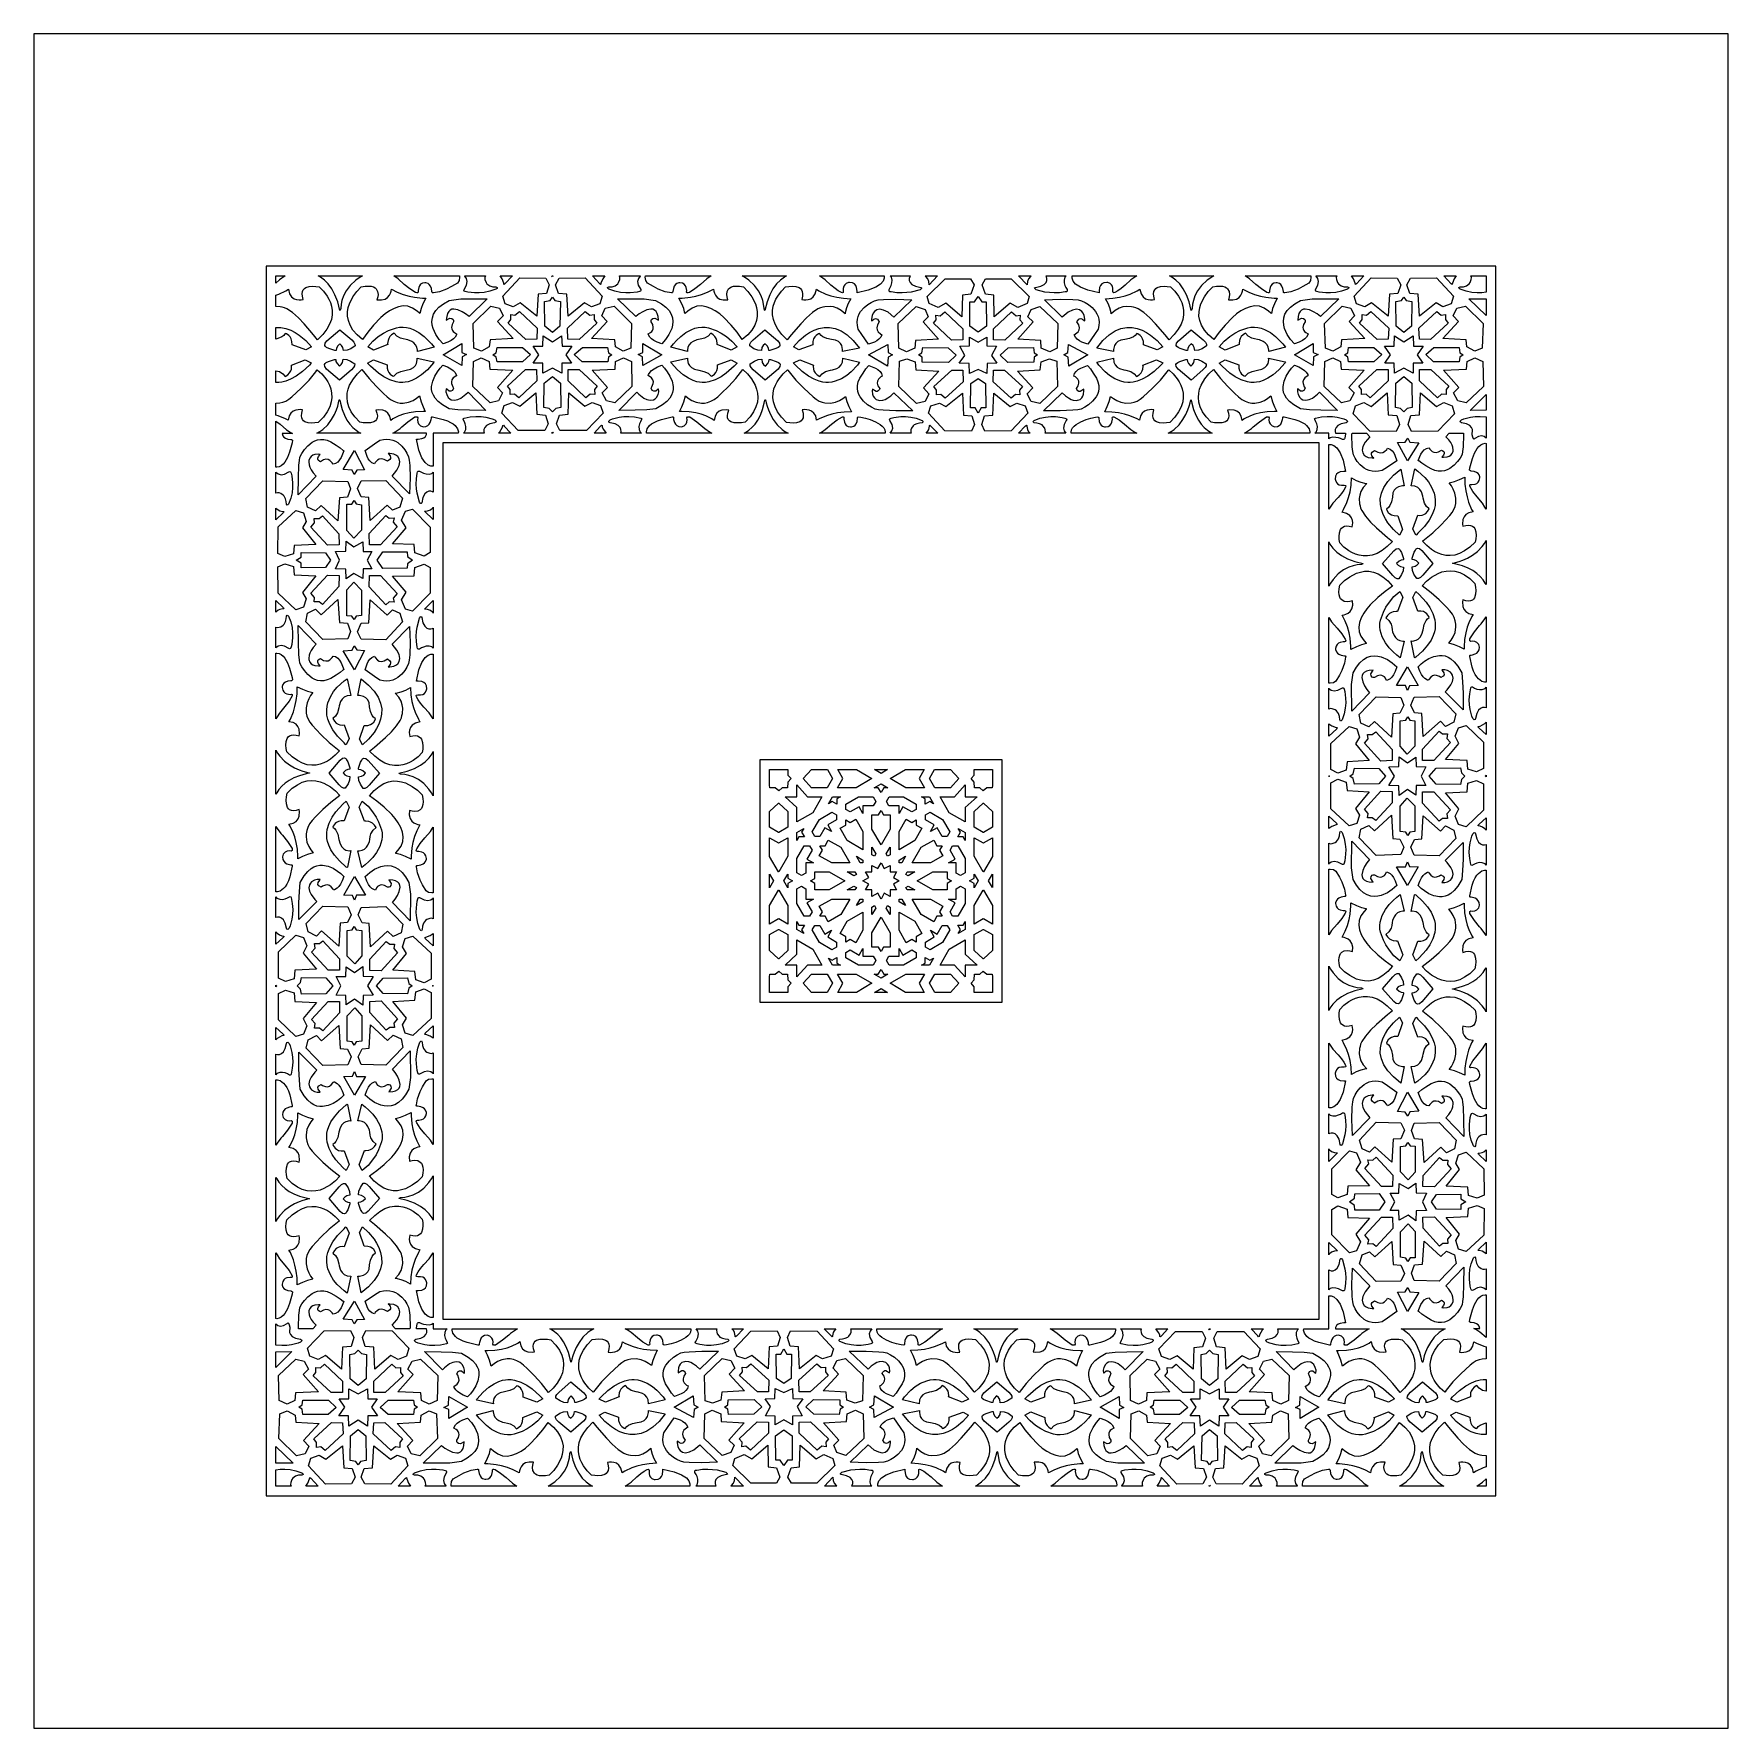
# Model space of a CAD drawing. Extents: x -350 to 350, y -350 to 350.
import ezdxf

# ---------------------------------------------------------------- set-up
doc = ezdxf.new("R2010")
doc.units = 0
doc.header["$MEASUREMENT"] = 0
doc.layers.add('LAYER_1', color=18, linetype='CONTINUOUS')
doc.layers.add('LAYER_2', color=174, linetype='CONTINUOUS')

msp = doc.modelspace()

# ---------------------------------------------------------------- linework, layer by layer
at = {"layer": 'LAYER_1'}
for points in [[(-350, -350), (350, -350), (350, 350), (-350, 350)], [(-250, 250), (-246.11, 250), (-246.13, 249.99), (-248.52, 248.33), (-250, 246.94)], [(-250, 242.1), (-248.78, 242.52), (-245.89, 243.86), (-244.86, 244.47), (-244.32, 242.61), (-243.5, 241.35), (-242.51, 240.58), (-241.45, 240.2), (-240.44, 240.09), (-239.59, 240.15), (-238.77, 240.32), (-239.07, 241.58), (-239.14, 242.63), (-239, 243.5), (-238.69, 244.2), (-238.24, 244.74), (-237.67, 245.15), (-236.3, 245.63), (-234.83, 245.76), (-233.49, 245.69), (-232.13, 245.47), (-230.37, 243.72), (-228.84, 241.69), (-228.12, 240.42), (-227.49, 239), (-227.01, 237.44), (-226.75, 235.75), (-226.76, 233.95), (-227.09, 232.04), (-227.8, 230.04), (-228.95, 227.97), (-230.59, 225.82), (-232.78, 223.62), (-234.41, 225.69), (-238.34, 230.25), (-240.73, 232.7), (-243.17, 234.85), (-245.47, 236.4), (-246.51, 236.85), (-247.46, 237.03), (-248.3, 237.25), (-250, 237.37)], [(-215.54, 249.23), (-216.99, 248.2), (-219.31, 246.05), (-220.96, 243.87), (-222.06, 241.77), (-222.71, 239.87), (-223.05, 238.29), (-223.22, 236.53), (-223.45, 235.86), (-223.6, 235.77), (-224.48, 239.29), (-225.59, 242.25), (-226.9, 244.72), (-228.37, 246.72), (-229.96, 248.3), (-231.62, 249.52), (-232.54, 250), (-214.22, 250)], [(-210.64, 245.7), (-209.75, 245.47), (-209.06, 245.12), (-208.55, 244.66), (-207.97, 243.57), (-207.82, 242.38), (-207.94, 241.29), (-208.25, 240.18), (-206.35, 240.09), (-204.9, 240.45), (-203.85, 241.13), (-203.12, 241.98), (-202.67, 242.89), (-202.42, 243.7), (-202.29, 244.51), (-199.87, 243.22), (-197.41, 242.28), (-195.01, 241.62), (-192.8, 241.19), (-189.38, 240.84), (-188.04, 240.82), (-189.25, 238.52), (-190, 236.5), (-190.5, 234.49), (-190.74, 234.59), (-191.68, 235.43), (-193.54, 236.74), (-195.44, 237.44), (-197.37, 237.6), (-199.3, 237.29), (-201.21, 236.59), (-203.08, 235.57), (-204.88, 234.29), (-206.59, 232.84), (-209.64, 229.71), (-212.06, 226.75), (-214.21, 223.68), (-216.48, 225.66), (-218.17, 227.64), (-219.35, 229.61), (-220.07, 231.53), (-220.4, 233.4), (-220.39, 235.2), (-220.11, 236.91), (-219.61, 238.52), (-218.18, 241.34), (-216.57, 243.52), (-214.73, 245.44), (-213.11, 245.71), (-211.75, 245.79)], [(-174.14, 249.47), (-174.34, 248.1), (-175.04, 247.07), (-177.47, 245.6), (-179.48, 244.55), (-182.39, 243.44), (-184.91, 243.03), (-185.27, 242.98), (-185.45, 243.17), (-185.52, 243.54), (-185.76, 244.84), (-186.14, 245.79), (-186.62, 246.44), (-187.13, 246.85), (-188.05, 247.17), (-188.45, 247.17), (-189.47, 246.97), (-190.2, 246.53), (-190.7, 245.92), (-191.01, 245.25), (-191.24, 244), (-191.23, 243.44), (-191.41, 243.05), (-191.8, 243.01), (-192.36, 243.19), (-194.61, 244.61), (-196.95, 246.49), (-199.55, 248.82), (-200.89, 249.76), (-201.33, 250), (-174.21, 250)], [(-163.66, 249.32), (-163.62, 248.55), (-163.14, 247.3), (-162.8, 246.79), (-161.67, 245.95), (-160.44, 245.55), (-159.07, 245.44), (-158.53, 245.18), (-158.6, 244.86), (-159.08, 244.5), (-161.56, 243.68), (-163.9, 243.21), (-166.05, 243.01), (-167.94, 243.02), (-170.72, 243.34), (-171.75, 243.58), (-172.17, 243.74), (-172.32, 244.02), (-172.29, 244.38), (-171.26, 246.21), (-170.99, 247.72), (-171.3, 248.95), (-171.98, 249.91), (-172.08, 250), (-163.47, 250)], [(-155.37, 246.7), (-155.67, 246.5), (-155.8, 246.61), (-155.84, 246.94), (-156.57, 248.79), (-157.41, 250), (-152.31, 250)], [(-138.52, 249.1), (-137.07, 246.3), (-138.23, 242.77), (-141.67, 242.46), (-142.22, 233.32), (-149.07, 238.92), (-151.91, 237.25), (-155.3, 238.44), (-156.27, 241.58), (-149.24, 249.15)], [(-135.76, 249.68), (-135.96, 250), (-135.57, 250)], [(-115.25, 241.58), (-116.23, 238.44), (-119.62, 237.25), (-122.46, 238.92), (-129.31, 233.32), (-129.86, 242.46), (-133.3, 242.77), (-134.46, 246.3), (-133.01, 249.1), (-122.29, 249.15)], [(-114.96, 248.79), (-115.69, 246.94), (-115.73, 246.61), (-115.86, 246.5), (-116.16, 246.7), (-119.22, 250), (-114.12, 250)], [(-99.55, 249.91), (-100.23, 248.95), (-100.54, 247.72), (-100.27, 246.21), (-99.24, 244.38), (-99.21, 244.02), (-99.36, 243.74), (-99.78, 243.58), (-100.81, 243.34), (-103.59, 243.02), (-105.48, 243.01), (-107.63, 243.21), (-109.97, 243.68), (-112.45, 244.5), (-112.93, 244.86), (-113, 245.18), (-112.46, 245.44), (-111.09, 245.55), (-109.86, 245.95), (-108.73, 246.79), (-108.39, 247.3), (-107.91, 248.55), (-107.87, 249.32), (-108.06, 250), (-99.45, 250)], [(-70.64, 249.76), (-71.98, 248.82), (-74.58, 246.49), (-76.92, 244.61), (-79.17, 243.19), (-79.73, 243.01), (-80.12, 243.05), (-80.3, 243.44), (-80.29, 244), (-80.52, 245.25), (-80.83, 245.92), (-81.33, 246.53), (-82.06, 246.97), (-83.08, 247.17), (-83.48, 247.17), (-84.4, 246.85), (-84.91, 246.44), (-85.39, 245.79), (-85.77, 244.84), (-86.01, 243.54), (-86.08, 243.17), (-86.26, 242.98), (-86.62, 243.03), (-89.14, 243.44), (-92.05, 244.55), (-94.06, 245.6), (-96.49, 247.07), (-97.19, 248.1), (-97.39, 249.47), (-97.32, 250), (-70.2, 250)], [(-58.42, 245.71), (-56.8, 245.44), (-54.96, 243.52), (-53.35, 241.34), (-51.92, 238.52), (-51.42, 236.91), (-51.14, 235.2), (-51.13, 233.4), (-51.46, 231.53), (-52.18, 229.61), (-53.36, 227.64), (-55.05, 225.66), (-57.32, 223.68), (-59.47, 226.75), (-61.89, 229.71), (-64.94, 232.84), (-66.65, 234.29), (-68.45, 235.57), (-70.32, 236.59), (-72.23, 237.29), (-74.16, 237.6), (-76.09, 237.44), (-77.99, 236.74), (-79.85, 235.43), (-80.79, 234.59), (-81.03, 234.49), (-81.53, 236.5), (-82.28, 238.52), (-83.49, 240.82), (-82.15, 240.84), (-78.73, 241.19), (-76.52, 241.62), (-74.12, 242.28), (-71.66, 243.22), (-69.24, 244.51), (-69.11, 243.7), (-68.86, 242.89), (-68.41, 241.98), (-67.68, 241.13), (-66.63, 240.45), (-65.18, 240.09), (-63.28, 240.18), (-63.59, 241.29), (-63.71, 242.38), (-63.56, 243.57), (-62.98, 244.66), (-62.47, 245.12), (-61.78, 245.47), (-60.89, 245.7), (-59.78, 245.79)], [(-39.91, 249.52), (-41.57, 248.3), (-43.16, 246.72), (-44.63, 244.72), (-45.94, 242.25), (-47.05, 239.29), (-47.93, 235.77), (-48.08, 235.86), (-48.31, 236.53), (-48.48, 238.29), (-48.82, 239.87), (-49.47, 241.77), (-50.57, 243.87), (-52.22, 246.05), (-54.54, 248.2), (-55.99, 249.23), (-57.31, 250), (-38.99, 250)], [(-35.23, 245.63), (-33.86, 245.15), (-33.29, 244.74), (-32.84, 244.2), (-32.53, 243.5), (-32.39, 242.63), (-32.46, 241.58), (-32.76, 240.32), (-31.94, 240.15), (-31.09, 240.09), (-30.08, 240.2), (-29.02, 240.58), (-28.03, 241.35), (-27.21, 242.61), (-26.67, 244.47), (-25.64, 243.86), (-22.75, 242.52), (-20.69, 241.81), (-18.28, 241.18), (-15.55, 240.74), (-12.53, 240.57), (-13.54, 238.67), (-14.3, 236.78), (-14.79, 234.71), (-14.8, 234.47), (-14.87, 234.32), (-16.48, 235.75), (-18.1, 236.68), (-19.65, 237.2), (-21.07, 237.4), (-23.23, 237.25), (-24.07, 237.03), (-25.02, 236.85), (-26.06, 236.4), (-28.36, 234.85), (-30.8, 232.7), (-33.19, 230.25), (-37.12, 225.69), (-38.75, 223.62), (-40.94, 225.82), (-42.58, 227.97), (-43.73, 230.04), (-44.44, 232.04), (-44.77, 233.95), (-44.78, 235.75), (-44.52, 237.44), (-44.04, 239), (-43.41, 240.42), (-42.69, 241.69), (-41.16, 243.72), (-39.4, 245.47), (-38.04, 245.69), (-36.7, 245.76)], [(1.26, 249.97), (1.29, 249.04), (0.91, 247.89), (-0.15, 246.62), (-2.12, 245.33), (-5.27, 244.1), (-9.83, 243.03), (-9.83, 243.73), (-10.07, 245.26), (-10.42, 246.07), (-10.99, 246.75), (-11.83, 247.21), (-12.99, 247.33), (-13.45, 247.26), (-14.43, 246.83), (-14.94, 246.38), (-15.35, 245.71), (-15.59, 244.79), (-15.59, 243.57), (-15.62, 243.14), (-15.84, 242.95), (-16.35, 243.08), (-17.63, 243.8), (-19, 244.75), (-20.66, 246.12), (-23.01, 248.33), (-25.4, 249.99), (-25.42, 250), (1.25, 250)], [(11.87, 249.68), (11.68, 248.98), (11.67, 248.16), (11.99, 247.29), (12.79, 246.46), (14.22, 245.76), (16.42, 245.28), (16.79, 245.07), (16.75, 244.76), (16.14, 244.27), (12.5, 243.32), (10.7, 243.08), (8.68, 242.96), (6.48, 243.06), (4.17, 243.42), (3.64, 243.47), (3.33, 243.75), (3.32, 244.39), (3.82, 245.18), (4.23, 246.04), (4.54, 247.09), (4.6, 248.25), (4.27, 249.42), (3.8, 250), (12.03, 250)], [(19.91, 246.38), (19.73, 247.69), (19.32, 248.81), (18.52, 249.78), (18.26, 250), (23.4, 250)], [(37.01, 248.75), (38.45, 246.25), (37.14, 242.45), (33.65, 242.08), (33.46, 233.11), (26.83, 238.8), (23.66, 236.95), (19.89, 238.57), (19.09, 241.44), (26.49, 248.77)], [(61.16, 241.44), (60.37, 238.57), (56.59, 236.95), (53.42, 238.8), (46.79, 233.11), (46.6, 242.08), (43.11, 242.45), (41.8, 246.25), (43.24, 248.75), (53.77, 248.77)], [(61.73, 249.78), (60.93, 248.81), (60.52, 247.69), (60.34, 246.38), (56.85, 250), (61.99, 250)], [(75.99, 249.42), (75.65, 248.25), (75.71, 247.09), (76.02, 246.04), (76.43, 245.18), (76.93, 244.39), (76.92, 243.75), (76.62, 243.47), (76.08, 243.42), (73.77, 243.06), (71.57, 242.96), (69.55, 243.08), (67.75, 243.32), (64.11, 244.27), (63.5, 244.76), (63.46, 245.07), (63.83, 245.28), (66.04, 245.76), (67.46, 246.46), (68.26, 247.29), (68.58, 248.16), (68.57, 248.98), (68.38, 249.68), (68.22, 250), (76.45, 250)], [(105.65, 249.99), (103.26, 248.33), (100.91, 246.12), (99.25, 244.75), (97.88, 243.8), (96.6, 243.08), (96.09, 242.95), (95.87, 243.14), (95.84, 243.57), (95.84, 244.79), (95.6, 245.71), (95.19, 246.38), (94.69, 246.83), (93.7, 247.26), (93.24, 247.33), (92.08, 247.21), (91.24, 246.75), (90.68, 246.07), (90.33, 245.26), (90.08, 243.73), (90.09, 243.03), (85.52, 244.1), (82.38, 245.33), (80.4, 246.62), (79.34, 247.89), (78.96, 249.04), (78.99, 249.97), (79, 250), (105.67, 250)], [(118.29, 245.69), (119.65, 245.47), (121.41, 243.72), (122.94, 241.69), (123.67, 240.42), (124.29, 239), (124.77, 237.44), (125.03, 235.75), (125.02, 233.95), (124.69, 232.04), (123.98, 230.04), (122.83, 227.97), (121.19, 225.82), (119, 223.62), (117.37, 225.69), (113.44, 230.25), (111.05, 232.7), (108.61, 234.85), (106.31, 236.4), (105.27, 236.85), (104.33, 237.03), (103.49, 237.25), (101.32, 237.4), (99.9, 237.2), (98.35, 236.68), (96.74, 235.75), (95.12, 234.32), (95.05, 234.47), (95.04, 234.71), (94.56, 236.78), (93.79, 238.67), (92.78, 240.57), (95.8, 240.74), (98.53, 241.18), (100.94, 241.81), (103, 242.52), (105.89, 243.86), (106.92, 244.47), (107.46, 242.61), (108.28, 241.35), (109.28, 240.58), (110.33, 240.2), (111.34, 240.09), (112.2, 240.15), (113.01, 240.32), (112.71, 241.58), (112.64, 242.63), (112.78, 243.5), (113.09, 244.2), (113.54, 244.74), (114.11, 245.15), (115.48, 245.63), (116.95, 245.76)], [(136.24, 249.23), (134.79, 248.2), (132.47, 246.05), (130.82, 243.87), (129.72, 241.77), (129.07, 239.87), (128.74, 238.29), (128.56, 236.53), (128.33, 235.86), (128.18, 235.77), (127.31, 239.29), (126.19, 242.25), (124.88, 244.72), (123.41, 246.72), (121.82, 248.3), (120.16, 249.52), (119.24, 250), (137.56, 250)], [(141.14, 245.7), (142.03, 245.47), (142.72, 245.12), (143.23, 244.66), (143.82, 243.57), (143.96, 242.38), (143.84, 241.29), (143.53, 240.18), (145.43, 240.09), (146.88, 240.45), (147.93, 241.13), (148.66, 241.98), (149.11, 242.89), (149.36, 243.7), (149.49, 244.51), (151.91, 243.22), (154.37, 242.28), (156.77, 241.62), (158.98, 241.19), (162.4, 240.84), (163.74, 240.82), (162.53, 238.52), (161.78, 236.5), (161.28, 234.49), (161.04, 234.59), (160.1, 235.43), (158.25, 236.74), (156.34, 237.44), (154.42, 237.6), (152.48, 237.29), (150.57, 236.59), (148.71, 235.57), (146.9, 234.29), (145.19, 232.84), (142.14, 229.71), (139.72, 226.75), (137.57, 223.68), (135.31, 225.66), (133.61, 227.64), (132.44, 229.61), (131.71, 231.53), (131.38, 233.4), (131.39, 235.2), (131.67, 236.91), (132.18, 238.52), (133.61, 241.34), (135.21, 243.52), (137.05, 245.44), (138.67, 245.71), (140.03, 245.79)], [(177.65, 249.47), (177.44, 248.1), (176.74, 247.07), (174.31, 245.6), (172.3, 244.55), (169.39, 243.44), (166.87, 243.03), (166.51, 242.98), (166.33, 243.17), (166.26, 243.54), (166.02, 244.84), (165.64, 245.79), (165.16, 246.44), (164.65, 246.85), (163.74, 247.17), (163.33, 247.17), (162.32, 246.97), (161.58, 246.53), (161.08, 245.92), (160.77, 245.25), (160.55, 244), (160.55, 243.44), (160.37, 243.05), (159.98, 243.01), (159.42, 243.19), (157.17, 244.61), (154.83, 246.49), (152.23, 248.82), (150.89, 249.76), (150.45, 250), (177.57, 250)], [(188.12, 249.32), (188.16, 248.55), (188.64, 247.3), (188.98, 246.79), (190.12, 245.95), (191.34, 245.55), (192.71, 245.44), (193.25, 245.18), (193.18, 244.86), (192.7, 244.5), (190.22, 243.68), (187.88, 243.21), (185.73, 243.01), (183.84, 243.02), (181.07, 243.34), (180.03, 243.58), (179.61, 243.74), (179.46, 244.02), (179.49, 244.38), (180.52, 246.21), (180.79, 247.72), (180.49, 248.95), (179.8, 249.91), (179.7, 250), (188.31, 250)], [(196.41, 246.7), (196.11, 246.5), (195.98, 246.61), (195.95, 246.94), (195.21, 248.79), (194.37, 250), (199.47, 250)], [(213.26, 249.1), (214.72, 246.3), (213.55, 242.77), (210.12, 242.46), (209.57, 233.32), (202.71, 238.92), (199.87, 237.25), (196.48, 238.44), (195.51, 241.58), (202.54, 249.15)], [(236.53, 241.58), (235.55, 238.44), (232.16, 237.25), (229.32, 238.92), (222.47, 233.32), (221.92, 242.46), (218.48, 242.77), (217.32, 246.3), (218.77, 249.1), (229.49, 249.15)], [(236.82, 248.79), (236.09, 246.94), (236.05, 246.61), (235.92, 246.5), (235.62, 246.7), (232.56, 250), (237.66, 250)], [(250, 243.23), (248.19, 243.02), (246.3, 243.01), (244.15, 243.21), (241.81, 243.68), (239.33, 244.5), (238.85, 244.86), (238.79, 245.18), (239.32, 245.44), (240.7, 245.55), (241.92, 245.95), (243.06, 246.79), (243.39, 247.3), (243.87, 248.55), (243.91, 249.32), (243.72, 250), (250, 250)], [(-162.67, 240.52), (-170.2, 233.18), (-171.63, 234.27), (-173.09, 235.19), (-174.78, 235.97), (-176.49, 236.3), (-177.28, 236.21), (-178, 235.89), (-178.62, 235.32), (-179.11, 234.45), (-179.44, 233.25), (-179.6, 231.68), (-178.11, 232.56), (-177.26, 232.45), (-176.72, 232.01), (-176.58, 231.61), (-176.57, 231.06), (-177.22, 229.89), (-177.45, 228.73), (-177.37, 228.1), (-177.11, 227.46), (-176.78, 227.02), (-176.24, 226.59), (-175.34, 226.11), (-175.41, 225.69), (-175.98, 224.64), (-176.64, 223.97), (-177.63, 223.27), (-179.03, 222.56), (-180.92, 221.89), (-182.55, 223.74), (-183.92, 225.78), (-185.06, 228.31), (-185.4, 229.71), (-185.52, 231.17), (-185.36, 232.66), (-184.87, 234.17), (-183.98, 235.66), (-182.64, 237.12), (-180.8, 238.53), (-178.4, 239.85), (-173.61, 240.54)], [(-134.8, 239.9), (-132.48, 239.4), (-132.65, 229.26), (-135.76, 226.58), (-138.88, 229.26), (-139.05, 239.4), (-136.73, 239.9), (-135.76, 241.24)], [(-93.13, 239.85), (-90.73, 238.53), (-88.89, 237.12), (-87.55, 235.66), (-86.66, 234.17), (-86.17, 232.66), (-86.01, 231.17), (-86.13, 229.71), (-86.47, 228.31), (-87.61, 225.78), (-88.98, 223.74), (-90.61, 221.89), (-92.5, 222.56), (-93.9, 223.27), (-94.89, 223.97), (-95.55, 224.64), (-96.12, 225.69), (-96.19, 226.11), (-95.28, 226.59), (-94.75, 227.02), (-94.42, 227.46), (-94.16, 228.1), (-94.08, 228.73), (-94.31, 229.89), (-94.96, 231.06), (-94.95, 231.61), (-94.81, 232.01), (-94.27, 232.45), (-93.42, 232.56), (-91.93, 231.68), (-92.08, 233.25), (-92.42, 234.45), (-92.91, 235.32), (-93.53, 235.89), (-94.25, 236.21), (-95.04, 236.3), (-96.75, 235.97), (-98.44, 235.19), (-99.9, 234.27), (-101.33, 233.18), (-108.86, 240.52), (-97.92, 240.54)], [(12.75, 240.17), (5.37, 233.02), (2.93, 234.97), (1.08, 235.9), (-0.51, 236.21), (-1.76, 235.93), (-2.66, 235.35), (-3.29, 234.58), (-3.68, 233.71), (-3.97, 232.13), (-3.98, 231.42), (-3.94, 231.4), (-3.69, 231.62), (-2.96, 232.15), (-2.34, 232.35), (-1.83, 232.29), (-1.42, 232.07), (-0.71, 231.07), (-1.45, 229.74), (-1.7, 228.61), (-1.57, 227.69), (-1.19, 226.95), (-0.17, 226.01), (0.39, 225.71), (-0.1, 224.69), (-0.85, 223.85), (-1.77, 223.18), (-2.74, 222.66), (-5.22, 221.84), (-7.97, 225.73), (-9.41, 227.97), (-9.76, 229.47), (-9.87, 230.85), (-9.75, 232.13), (-9.45, 233.3), (-8.99, 234.37), (-8.41, 235.33), (-6.99, 236.96), (-5.46, 238.2), (-4.05, 239.06), (-2.62, 239.74), (-1.15, 240.1), (0.98, 240.31), (6.13, 240.4)], [(41.67, 239.3), (43.5, 239.29), (43.53, 229.21), (40.13, 226.77), (36.73, 229.21), (36.75, 239.29), (38.58, 239.3), (40.13, 241.48)], [(79.27, 240.31), (81.4, 240.1), (82.87, 239.74), (84.3, 239.06), (85.71, 238.2), (87.25, 236.96), (88.66, 235.33), (89.24, 234.37), (89.7, 233.3), (90, 232.13), (90.12, 230.85), (90.01, 229.47), (89.66, 227.97), (88.22, 225.73), (85.47, 221.84), (82.99, 222.66), (82.02, 223.18), (81.1, 223.85), (80.35, 224.69), (79.86, 225.71), (80.42, 226.01), (81.44, 226.95), (81.82, 227.69), (81.95, 228.61), (81.7, 229.74), (80.96, 231.07), (81.67, 232.07), (82.08, 232.29), (82.59, 232.35), (83.21, 232.15), (83.94, 231.62), (84.19, 231.4), (84.23, 231.42), (84.22, 232.13), (83.93, 233.71), (83.54, 234.58), (82.92, 235.35), (82.01, 235.93), (80.76, 236.21), (79.18, 235.9), (77.32, 234.97), (74.88, 233.02), (67.5, 240.17), (74.12, 240.4)], [(189.11, 240.52), (181.58, 233.18), (180.16, 234.27), (178.69, 235.19), (177, 235.97), (175.29, 236.3), (174.5, 236.21), (173.78, 235.89), (173.16, 235.32), (172.67, 234.45), (172.34, 233.25), (172.18, 231.68), (173.67, 232.56), (174.52, 232.45), (175.06, 232.01), (175.21, 231.61), (175.21, 231.06), (174.57, 229.89), (174.33, 228.73), (174.41, 228.1), (174.68, 227.46), (175, 227.02), (175.54, 226.59), (176.44, 226.11), (176.37, 225.69), (175.8, 224.64), (175.14, 223.97), (174.15, 223.27), (172.75, 222.56), (170.87, 221.89), (169.23, 223.74), (167.87, 225.78), (166.72, 228.31), (166.38, 229.71), (166.26, 231.17), (166.42, 232.66), (166.91, 234.17), (167.8, 235.66), (169.14, 237.12), (170.98, 238.53), (173.38, 239.85), (178.17, 240.54)], [(216.98, 239.9), (219.3, 239.4), (219.14, 229.26), (216.02, 226.58), (212.9, 229.26), (212.73, 239.4), (215.05, 239.9), (216.02, 241.24)], [(250, 233.62), (242.92, 240.52), (250, 240.54)], [(-157.63, 236.69), (-156.16, 233.47), (-158.39, 231.11), (-151.92, 224.13), (-161.52, 223.56), (-161.83, 220.69), (-165.06, 218.92), (-168.19, 220.18), (-168.5, 230.38), (-161.25, 237.46)], [(-142.01, 228.47), (-142.18, 223.82), (-146.78, 223.76), (-154.1, 230.51), (-152.98, 232), (-152.97, 234.02), (-151.23, 233.73), (-149.37, 235.29)], [(-120.3, 233.73), (-118.56, 234.02), (-118.55, 232), (-117.43, 230.51), (-124.75, 223.76), (-129.35, 223.82), (-129.52, 228.47), (-122.16, 235.29)], [(-103.03, 230.38), (-103.34, 220.18), (-106.47, 218.92), (-109.7, 220.69), (-110.01, 223.56), (-119.61, 224.13), (-113.14, 231.11), (-115.37, 233.47), (-113.9, 236.69), (-110.28, 237.46)], [(18.22, 236.13), (19.54, 233.13), (17.4, 231.03), (23.72, 223.9), (14.21, 223.35), (14.03, 220.21), (10.48, 218.68), (7.43, 220.19), (7.16, 230.36), (14.58, 237.34)], [(33.75, 228.19), (33.78, 223.63), (29.1, 223.5), (21.7, 230.43), (22.83, 231.85), (22.72, 233.79), (24.41, 233.48), (26.39, 235.1)], [(55.84, 233.48), (57.53, 233.79), (57.42, 231.85), (58.55, 230.43), (51.15, 223.5), (46.47, 223.63), (46.5, 228.19), (53.87, 235.1)], [(73.09, 230.36), (72.82, 220.19), (69.78, 218.68), (66.22, 220.21), (66.04, 223.35), (56.53, 223.9), (62.85, 231.03), (60.71, 233.13), (62.03, 236.13), (65.67, 237.34)], [(194.15, 236.69), (195.63, 233.47), (193.39, 231.11), (199.86, 224.13), (190.26, 223.56), (189.95, 220.69), (186.72, 218.92), (183.59, 220.18), (183.28, 230.38), (190.54, 237.46)], [(209.78, 228.47), (209.6, 223.82), (205, 223.76), (197.68, 230.51), (198.8, 232), (198.81, 234.02), (200.55, 233.73), (202.41, 235.29)], [(231.48, 233.73), (233.22, 234.02), (233.24, 232), (234.35, 230.51), (227.03, 223.76), (222.43, 223.82), (222.26, 228.47), (229.62, 235.29)], [(248.75, 230.38), (248.44, 220.18), (245.31, 218.92), (242.08, 220.69), (241.78, 223.56), (232.17, 224.13), (238.64, 231.11), (236.41, 233.47), (237.89, 236.69), (241.5, 237.46)], [(-250, 228.7), (-248.02, 228.67), (-245.88, 228.26), (-243.89, 227.55), (-242.05, 226.61), (-240.39, 225.54), (-237.69, 223.29), (-235.34, 220.71), (-237.63, 219.49), (-243.3, 221.5), (-243.39, 222.91), (-243.7, 224.01), (-244.15, 224.82), (-244.68, 225.41), (-245.67, 226.01), (-246.13, 226.15), (-246.77, 225.38), (-247.53, 224.8), (-249.16, 224.08), (-250, 223.92)], [(-218.65, 223.54), (-217.74, 222.58), (-217.34, 221.8), (-217.26, 221.09), (-219.05, 219.88), (-220.6, 219.3), (-222.09, 219.12), (-222.35, 220.4), (-222.87, 221.28), (-223.62, 221.95), (-224.59, 220.91), (-225.03, 220.03), (-225.14, 219.19), (-225.22, 219.15), (-225.65, 219.16), (-228.13, 220), (-229.05, 220.44), (-229.55, 220.83), (-229.77, 221.27), (-229.65, 222.15), (-228.93, 223.13), (-223.57, 227.74)], [(-196.02, 228.71), (-194.65, 228.37), (-193.33, 227.88), (-190.91, 226.56), (-188.8, 224.99), (-187.07, 223.37), (-185.77, 221.94), (-184.66, 220.53), (-191.55, 218.79), (-191.56, 218.96), (-191.57, 219.35), (-191.76, 220.59), (-192.28, 221.58), (-193.01, 222.36), (-193.86, 222.94), (-195.44, 223.61), (-196.16, 223.79), (-197.47, 223.94), (-198.56, 224.25), (-200.1, 225.13), (-201.18, 226.39), (-202.2, 225.69), (-202.92, 224.92), (-203.4, 224.13), (-203.68, 223.36), (-203.85, 222.13), (-203.82, 221.63), (-209.65, 219.38), (-212.04, 220.69), (-209.93, 223.07), (-207.72, 224.94), (-205.53, 226.37), (-203.46, 227.41), (-200.22, 228.56), (-198.92, 228.84), (-197.45, 228.88)], [(-131.78, 220.99), (-127.78, 220.91), (-130.2, 217.4), (-127.85, 214.01), (-131.84, 213.94), (-131.86, 209.84), (-135.76, 211.88), (-139.67, 209.84), (-139.69, 213.94), (-143.68, 214.01), (-141.33, 217.4), (-143.75, 220.91), (-139.75, 220.99), (-139.59, 225.2), (-135.76, 222.82), (-131.94, 225.2)], [(-72.61, 228.84), (-71.31, 228.56), (-68.07, 227.41), (-66, 226.37), (-63.81, 224.94), (-61.6, 223.07), (-59.49, 220.69), (-61.88, 219.38), (-67.71, 221.63), (-67.68, 222.13), (-67.85, 223.36), (-68.13, 224.13), (-68.61, 224.92), (-69.33, 225.69), (-70.35, 226.39), (-71.43, 225.13), (-72.97, 224.25), (-74.06, 223.94), (-75.37, 223.79), (-76.09, 223.61), (-77.67, 222.94), (-78.52, 222.36), (-79.25, 221.58), (-79.77, 220.59), (-79.96, 219.35), (-79.97, 218.96), (-79.98, 218.79), (-86.87, 220.53), (-85.76, 221.94), (-84.46, 223.37), (-82.73, 224.99), (-80.62, 226.56), (-78.2, 227.88), (-76.88, 228.37), (-75.51, 228.71), (-74.08, 228.88)], [(-42.6, 223.13), (-41.88, 222.15), (-41.76, 221.27), (-41.98, 220.83), (-42.48, 220.44), (-43.4, 220), (-45.88, 219.16), (-46.31, 219.15), (-46.39, 219.19), (-46.5, 220.03), (-46.94, 220.91), (-47.91, 221.95), (-48.66, 221.28), (-49.18, 220.4), (-49.44, 219.12), (-50.93, 219.3), (-52.48, 219.88), (-54.26, 221.09), (-54.19, 221.8), (-53.79, 222.58), (-52.88, 223.54), (-47.96, 227.74)], [(-18.9, 228.26), (-16.47, 227.26), (-13.99, 225.64), (-11.46, 223.3), (-8.92, 220.17), (-15.86, 218.82), (-15.85, 219.58), (-16.21, 221.24), (-16.72, 222.13), (-17.55, 222.92), (-18.77, 223.49), (-20.46, 223.72), (-22.37, 224.08), (-24, 224.8), (-24.76, 225.38), (-25.4, 226.15), (-25.86, 226.01), (-26.85, 225.41), (-27.38, 224.82), (-27.83, 224.01), (-28.14, 222.91), (-28.23, 221.5), (-33.9, 219.49), (-36.19, 220.71), (-33.84, 223.29), (-31.14, 225.54), (-29.48, 226.61), (-27.64, 227.55), (-25.65, 228.26), (-23.51, 228.67), (-21.26, 228.7)], [(43.7, 221.09), (47.74, 220.95), (45.66, 217.15), (47.91, 213.98), (43.88, 213.87), (43.74, 209.63), (40.13, 211.28), (36.51, 209.63), (36.37, 213.87), (32.34, 213.98), (34.59, 217.15), (32.51, 220.95), (36.55, 221.09), (36.53, 224.69), (40.13, 222.68), (43.72, 224.69)], [(103.76, 228.67), (105.9, 228.26), (107.89, 227.55), (109.73, 226.61), (111.39, 225.54), (114.09, 223.29), (116.44, 220.71), (114.16, 219.49), (108.48, 221.5), (108.39, 222.91), (108.08, 224.01), (107.63, 224.82), (107.1, 225.41), (106.11, 226.01), (105.65, 226.15), (105.01, 225.38), (104.26, 224.8), (102.63, 224.08), (100.71, 223.72), (99.03, 223.49), (97.8, 222.92), (96.98, 222.13), (96.47, 221.24), (96.1, 219.58), (96.11, 218.82), (89.17, 220.17), (91.71, 223.3), (94.24, 225.64), (96.73, 227.26), (99.16, 228.26), (101.51, 228.7)], [(133.13, 223.54), (134.04, 222.58), (134.44, 221.8), (134.52, 221.09), (132.73, 219.88), (131.18, 219.3), (129.69, 219.12), (129.43, 220.4), (128.91, 221.28), (128.16, 221.95), (127.19, 220.91), (126.75, 220.03), (126.65, 219.19), (126.56, 219.15), (126.13, 219.16), (123.65, 220), (122.73, 220.44), (122.23, 220.83), (122.01, 221.27), (122.13, 222.15), (122.85, 223.13), (128.21, 227.74)], [(155.76, 228.71), (157.13, 228.37), (158.45, 227.88), (160.87, 226.56), (162.98, 224.99), (164.71, 223.37), (166.01, 221.94), (167.12, 220.53), (160.23, 218.79), (160.23, 218.96), (160.21, 219.35), (160.02, 220.59), (159.5, 221.58), (158.77, 222.36), (157.93, 222.94), (156.34, 223.61), (155.62, 223.79), (154.31, 223.94), (153.22, 224.25), (151.68, 225.13), (150.6, 226.39), (149.58, 225.69), (148.86, 224.92), (148.38, 224.13), (148.1, 223.36), (147.93, 222.13), (147.96, 221.63), (142.13, 219.38), (139.75, 220.69), (141.85, 223.07), (144.06, 224.94), (146.26, 226.37), (148.32, 227.41), (151.57, 228.56), (152.86, 228.84), (154.33, 228.88)], [(220, 220.99), (224, 220.91), (221.58, 217.4), (223.93, 214.01), (219.94, 213.94), (219.92, 209.84), (216.02, 211.88), (212.11, 209.84), (212.09, 213.94), (208.1, 214.01), (210.46, 217.4), (208.04, 220.91), (212.03, 220.99), (212.19, 225.2), (216.02, 222.82), (219.84, 225.2)], [(-173.17, 218.29), (-171.21, 217.52), (-173.03, 216.58), (-173.17, 213.01), (-180.95, 217.45), (-173.19, 222.03)], [(-148.14, 220.44), (-144.8, 217.59), (-148.09, 214.49), (-158.62, 214.47), (-158.94, 216.47), (-160.33, 217.35), (-158.94, 218.2), (-158.59, 220.46)], [(-112.59, 218.2), (-111.2, 217.35), (-112.59, 216.47), (-112.91, 214.47), (-123.44, 214.49), (-126.73, 217.59), (-123.39, 220.44), (-112.94, 220.46)], [(-90.58, 217.45), (-98.36, 213.01), (-98.5, 216.58), (-100.32, 217.52), (-98.36, 218.29), (-98.34, 222.03)], [(3.01, 218.42), (4.7, 217.35), (2.92, 216.47), (2.69, 212.73), (-5.16, 217.4), (2.8, 221.66)], [(27.7, 220.33), (31.05, 217.2), (27.89, 214.26), (17.05, 214.35), (16.97, 216.41), (15.55, 217.37), (16.91, 218.17), (17.25, 220.36)], [(63.34, 218.17), (64.7, 217.37), (63.28, 216.41), (63.2, 214.35), (52.37, 214.26), (49.2, 217.2), (52.55, 220.33), (63, 220.36)], [(85.41, 217.4), (77.56, 212.73), (77.33, 216.47), (75.55, 217.35), (77.24, 218.42), (77.45, 221.66)], [(178.62, 218.29), (180.58, 217.52), (178.75, 216.58), (178.62, 213.01), (170.83, 217.45), (178.59, 222.03)], [(203.65, 220.44), (206.98, 217.59), (203.69, 214.49), (193.16, 214.47), (192.84, 216.47), (191.45, 217.35), (192.84, 218.2), (193.19, 220.46)], [(239.19, 218.2), (240.58, 217.35), (239.2, 216.47), (238.87, 214.47), (228.34, 214.49), (225.05, 217.59), (228.39, 220.44), (238.84, 220.46)], [(-250, 210.85), (-248.56, 210.45), (-247.18, 209.6), (-246.19, 208.5), (-245.09, 209.19), (-244.32, 209.95), (-243.84, 210.72), (-243.59, 211.47), (-243.5, 212.66), (-243.58, 213.15), (-237.97, 215.26), (-235.38, 214.06), (-235.53, 213.81), (-236.15, 213.14), (-238.98, 210.49), (-241.58, 208.58), (-243.91, 207.29), (-245.92, 206.5), (-247.56, 206.1), (-248.79, 205.97), (-249.84, 206), (-250, 206.02)], [(-250, 197.47), (-248.37, 197.52), (-247.17, 197.8), (-245.95, 198.29), (-244.7, 199.01), (-243.46, 199.99), (-239.59, 203.61), (-236.31, 206.99), (-233.55, 210.41), (-233.03, 211.09), (-232.92, 211.24), (-231.04, 209.52), (-229.39, 207.51), (-228.59, 206.25), (-227.88, 204.85), (-227.32, 203.3), (-226.97, 201.62), (-226.89, 199.83), (-227.13, 197.93), (-227.75, 195.93), (-228.82, 193.85), (-230.38, 191.7), (-232.51, 189.49), (-233.87, 189.24), (-235.21, 189.14), (-236.67, 189.25), (-238.02, 189.71), (-238.58, 190.12), (-239.02, 190.67), (-239.32, 191.38), (-239.43, 192.26), (-239.34, 193.34), (-239.01, 194.64), (-239.88, 194.74), (-241.81, 194.55), (-242.86, 194.12), (-243.81, 193.34), (-244.54, 192.13), (-244.91, 190.39), (-246, 190.97), (-249.03, 192.22), (-250, 192.51)], [(-220.75, 215.4), (-219.21, 214.83), (-217.41, 213.62), (-217.48, 212.91), (-217.88, 212.13), (-218.78, 211.16), (-223.68, 206.94), (-229.06, 211.53), (-229.79, 212.51), (-229.92, 213.39), (-229.69, 213.83), (-229.2, 214.22), (-228.28, 214.66), (-225.8, 215.51), (-225.38, 215.52), (-225.29, 215.49), (-225.18, 214.65), (-224.74, 213.77), (-223.76, 212.73), (-223.02, 213.41), (-222.5, 214.29), (-222.24, 215.57)], [(-211.51, 207.63), (-208.62, 204.43), (-205.54, 201.35), (-204.08, 199.98), (-202.65, 198.94), (-201.25, 198.2), (-199.91, 197.72), (-198.62, 197.48), (-197.39, 197.43), (-195.18, 197.8), (-193.33, 198.56), (-191.92, 199.43), (-190.71, 200.45), (-190.03, 197.99), (-189.23, 195.93), (-188.29, 194), (-188.45, 194.02), (-189.2, 194.03), (-192.29, 193.85), (-194.98, 193.43), (-197.28, 192.83), (-199.16, 192.16), (-201.7, 190.9), (-202.55, 190.33), (-202.96, 192.12), (-203.73, 193.36), (-204.71, 194.14), (-205.8, 194.56), (-207.78, 194.7), (-208.66, 194.57), (-208.25, 193.3), (-208.09, 192.24), (-208.17, 191.37), (-208.45, 190.68), (-208.9, 190.15), (-209.48, 189.76), (-210.91, 189.33), (-212.47, 189.24), (-213.92, 189.36), (-215.39, 189.62), (-217.41, 191.76), (-218.89, 193.86), (-219.88, 195.9), (-220.44, 197.87), (-220.63, 199.76), (-220.51, 201.55), (-220.13, 203.24), (-219.54, 204.8), (-218, 207.51), (-216.34, 209.58), (-214.47, 211.36)], [(-184.73, 214.55), (-184.67, 214.4), (-184.86, 214.04), (-187.42, 211.25), (-189.81, 209.19), (-191.97, 207.75), (-193.86, 206.82), (-195.42, 206.28), (-196.6, 206.04), (-197.6, 205.98), (-198.98, 205.99), (-200.35, 206.19), (-202.99, 207.03), (-205.44, 208.3), (-207.62, 209.8), (-210.87, 212.66), (-212.1, 213.97), (-209.62, 215.29), (-203.99, 213.2), (-203.98, 211.92), (-203.72, 210.88), (-203.3, 210.07), (-202.78, 209.45), (-201.77, 208.72), (-201.3, 208.52), (-200.78, 209.2), (-200.07, 209.76), (-198.37, 210.53), (-196.21, 211.03), (-194.45, 211.52), (-193.2, 212.21), (-192.37, 213.02), (-191.88, 213.87), (-191.59, 215.34), (-191.64, 215.98)], [(-179.14, 212.37), (-177.77, 211.65), (-176.77, 210.94), (-176.1, 210.28), (-175.48, 209.25), (-175.38, 208.84), (-175.45, 208.76), (-175.71, 208.59), (-176.72, 207.89), (-177.27, 207.1), (-177.47, 206.28), (-177.4, 205.49), (-176.9, 204.2), (-176.56, 203.68), (-177.05, 202.67), (-177.67, 202.32), (-178.43, 202.39), (-179.4, 203.2), (-179.65, 203.28), (-179.76, 202.08), (-179.43, 200.95), (-178.79, 199.77), (-178.19, 199.22), (-177.55, 198.86), (-176.2, 198.64), (-174.84, 198.92), (-173.54, 199.55), (-171.47, 201.11), (-170.63, 201.94), (-163.22, 194.46), (-170.01, 194.47), (-174.77, 194.68), (-178.48, 195.07), (-181.23, 196.7), (-183, 198.12), (-184.23, 199.5), (-184.96, 200.69), (-185.42, 201.89), (-185.65, 203.08), (-185.67, 204.27), (-185.23, 206.55), (-184.33, 208.64), (-183.22, 210.43), (-182.13, 211.82), (-180.97, 213.06)], [(-161.89, 214.58), (-161.65, 211.51), (-152.15, 211.05), (-158.47, 203.89), (-156.34, 201.73), (-158.09, 198.33), (-161.51, 197.54), (-168.64, 204.32), (-168.39, 214.66), (-165.15, 216.1)], [(-142.27, 211.28), (-142.23, 206.61), (-149.61, 199.65), (-151.39, 201.2), (-153.24, 200.98), (-153.19, 203.02), (-154.31, 204.4), (-146.88, 211.3)], [(-117.22, 204.4), (-118.34, 203.02), (-118.29, 200.98), (-120.14, 201.2), (-121.92, 199.65), (-129.3, 206.61), (-129.26, 211.28), (-124.65, 211.3)], [(-103.14, 214.66), (-102.89, 204.32), (-110.02, 197.54), (-113.44, 198.33), (-115.19, 201.73), (-113.06, 203.89), (-119.38, 211.05), (-109.88, 211.51), (-109.64, 214.58), (-106.38, 216.1)], [(-89.4, 211.82), (-88.31, 210.43), (-87.2, 208.64), (-86.3, 206.55), (-85.86, 204.27), (-85.88, 203.08), (-86.11, 201.89), (-86.57, 200.69), (-87.3, 199.5), (-88.53, 198.12), (-90.3, 196.7), (-93.05, 195.07), (-96.76, 194.68), (-101.51, 194.47), (-108.31, 194.46), (-100.9, 201.94), (-100.06, 201.11), (-97.99, 199.55), (-96.69, 198.92), (-95.32, 198.64), (-93.98, 198.86), (-93.34, 199.22), (-92.74, 199.77), (-92.1, 200.95), (-91.77, 202.08), (-91.88, 203.28), (-92.13, 203.2), (-93.1, 202.39), (-93.86, 202.32), (-94.48, 202.67), (-94.97, 203.68), (-94.63, 204.2), (-94.13, 205.49), (-94.06, 206.28), (-94.26, 207.1), (-94.81, 207.89), (-95.82, 208.59), (-96.08, 208.76), (-96.15, 208.84), (-96.05, 209.25), (-95.43, 210.28), (-94.76, 210.94), (-93.76, 211.65), (-92.39, 212.37), (-90.56, 213.06)], [(-79.94, 215.34), (-79.65, 213.87), (-79.16, 213.02), (-78.33, 212.21), (-77.08, 211.52), (-75.32, 211.03), (-73.16, 210.53), (-71.46, 209.76), (-70.75, 209.2), (-70.23, 208.52), (-69.76, 208.72), (-68.75, 209.45), (-68.23, 210.07), (-67.81, 210.88), (-67.55, 211.92), (-67.54, 213.2), (-61.91, 215.29), (-59.43, 213.97), (-60.66, 212.66), (-63.91, 209.8), (-66.09, 208.3), (-68.54, 207.03), (-71.18, 206.19), (-72.55, 205.99), (-73.93, 205.98), (-74.93, 206.04), (-76.11, 206.28), (-77.67, 206.82), (-79.55, 207.75), (-81.72, 209.19), (-84.11, 211.25), (-86.66, 214.04), (-86.86, 214.4), (-86.8, 214.55), (-79.89, 215.98)], [(-55.19, 209.58), (-53.53, 207.51), (-51.99, 204.8), (-51.4, 203.24), (-51.02, 201.55), (-50.9, 199.76), (-51.09, 197.87), (-51.65, 195.9), (-52.64, 193.86), (-54.12, 191.76), (-56.14, 189.62), (-57.61, 189.36), (-59.05, 189.24), (-60.62, 189.33), (-62.05, 189.76), (-62.63, 190.15), (-63.08, 190.68), (-63.36, 191.37), (-63.44, 192.24), (-63.28, 193.3), (-62.87, 194.57), (-63.75, 194.7), (-65.73, 194.56), (-66.82, 194.14), (-67.8, 193.36), (-68.57, 192.12), (-68.98, 190.33), (-69.83, 190.9), (-72.37, 192.16), (-74.25, 192.83), (-76.55, 193.43), (-79.24, 193.85), (-82.33, 194.03), (-83.08, 194.02), (-83.24, 194), (-82.3, 195.93), (-81.5, 197.99), (-80.82, 200.45), (-79.61, 199.43), (-78.2, 198.56), (-76.35, 197.8), (-74.14, 197.43), (-72.91, 197.48), (-71.62, 197.72), (-70.28, 198.2), (-68.88, 198.94), (-67.45, 199.98), (-65.99, 201.35), (-62.91, 204.43), (-60.02, 207.63), (-57.06, 211.36)], [(-49.03, 214.29), (-48.51, 213.41), (-47.76, 212.73), (-46.79, 213.77), (-46.35, 214.65), (-46.24, 215.49), (-46.15, 215.52), (-45.72, 215.51), (-43.25, 214.66), (-42.33, 214.22), (-41.84, 213.83), (-41.61, 213.39), (-41.74, 212.51), (-42.47, 211.53), (-47.85, 206.94), (-52.75, 211.16), (-53.65, 212.13), (-54.05, 212.91), (-54.12, 213.62), (-52.32, 214.83), (-50.78, 215.4), (-49.29, 215.57)], [(-38.5, 211.09), (-37.98, 210.41), (-35.22, 206.99), (-31.94, 203.61), (-28.07, 199.99), (-26.83, 199.01), (-25.58, 198.29), (-24.36, 197.8), (-23.16, 197.52), (-20.89, 197.45), (-18.85, 197.88), (-17.12, 198.58), (-15.79, 199.35), (-14.62, 200.23), (-14.05, 198.1), (-13.23, 196.01), (-12.17, 193.79), (-15.17, 193.74), (-17.92, 193.4), (-20.38, 192.86), (-22.5, 192.22), (-25.53, 190.97), (-26.62, 190.39), (-26.99, 192.13), (-27.72, 193.34), (-28.67, 194.12), (-29.72, 194.55), (-31.65, 194.74), (-32.51, 194.64), (-32.19, 193.34), (-32.1, 192.26), (-32.21, 191.38), (-32.51, 190.67), (-32.95, 190.12), (-33.51, 189.71), (-34.86, 189.25), (-36.32, 189.14), (-37.66, 189.24), (-39.02, 189.49), (-41.14, 191.7), (-42.71, 193.85), (-43.78, 195.93), (-44.4, 197.93), (-44.64, 199.83), (-44.56, 201.62), (-44.21, 203.3), (-43.65, 204.85), (-42.94, 206.25), (-42.14, 207.51), (-40.49, 209.52), (-38.61, 211.24)], [(-8.85, 214.38), (-9.75, 213.13), (-12.32, 210.35), (-14.17, 208.84), (-16.36, 207.49), (-18.88, 206.49), (-20.25, 206.17), (-21.69, 206), (-22.74, 205.97), (-23.97, 206.1), (-25.61, 206.5), (-27.62, 207.29), (-29.95, 208.58), (-32.55, 210.49), (-35.38, 213.14), (-36, 213.81), (-36.15, 214.06), (-33.55, 215.26), (-27.95, 213.15), (-28.03, 212.66), (-27.94, 211.47), (-27.69, 210.72), (-27.21, 209.95), (-26.44, 209.19), (-25.34, 208.5), (-24.35, 209.6), (-22.97, 210.45), (-20.86, 211.04), (-20.03, 211.15), (-18.25, 211.74), (-17.3, 212.34), (-16.5, 213.21), (-15.95, 214.4), (-15.8, 215.97)], [(-2.27, 211.95), (-1.26, 211.33), (-0.37, 210.57), (0.26, 209.66), (0.51, 208.6), (-0.05, 208.28), (-1.06, 207.31), (-1.43, 206.58), (-1.54, 205.69), (-1.28, 204.64), (-0.51, 203.43), (-0.65, 203.09), (-1.12, 202.49), (-1.53, 202.31), (-2.05, 202.31), (-2.72, 202.59), (-3.55, 203.22), (-3.59, 202.57), (-3.45, 201.12), (-3.19, 200.31), (-2.72, 199.57), (-2, 198.98), (-0.98, 198.65), (-0.51, 198.57), (0.8, 198.7), (1.72, 199), (2.81, 199.56), (4.03, 200.43), (5.37, 201.68), (13.1, 194.26), (6.18, 194.32), (0.95, 194.52), (-1.1, 194.7), (-2.4, 194.95), (-3.99, 195.77), (-5.53, 196.79), (-7.17, 198.2), (-8.61, 200.01), (-9.16, 201.05), (-9.55, 202.2), (-9.74, 203.44), (-9.7, 204.77), (-9.38, 206.2), (-8.76, 207.72), (-7.42, 209.88), (-6.25, 211.58), (-5.21, 212.79), (-5.15, 212.91), (-5.02, 213.01)], [(14.11, 214.51), (14.43, 211.21), (23.92, 210.62), (17.52, 203.73), (19.81, 201.3), (18.21, 198.05), (14.62, 197.31), (7.35, 204.36), (7.61, 214.73), (10.66, 215.79)], [(33.88, 206.25), (26.5, 199.48), (24.74, 200.98), (22.89, 200.82), (22.97, 202.82), (21.79, 204.3), (29.2, 211.05), (33.82, 211.07)], [(51.05, 211.05), (58.46, 204.3), (57.29, 202.82), (57.37, 200.82), (55.51, 200.98), (53.75, 199.48), (46.38, 206.25), (46.43, 211.07)], [(72.64, 214.73), (72.91, 204.36), (65.63, 197.31), (62.04, 198.05), (60.45, 201.3), (62.73, 203.73), (56.33, 210.62), (65.83, 211.21), (66.14, 214.51), (69.59, 215.79)], [(85.4, 212.91), (85.46, 212.79), (86.51, 211.58), (87.67, 209.88), (89.01, 207.72), (89.64, 206.2), (89.95, 204.77), (89.99, 203.44), (89.8, 202.2), (89.41, 201.05), (88.86, 200.01), (87.42, 198.2), (85.78, 196.79), (84.24, 195.77), (82.65, 194.95), (81.36, 194.7), (79.3, 194.52), (74.08, 194.32), (67.15, 194.26), (74.88, 201.68), (76.22, 200.43), (77.45, 199.56), (78.53, 199), (79.46, 198.7), (80.76, 198.57), (81.23, 198.65), (82.25, 198.98), (82.97, 199.57), (83.44, 200.31), (83.71, 201.12), (83.85, 202.57), (83.8, 203.22), (82.98, 202.59), (82.31, 202.31), (81.78, 202.31), (81.38, 202.49), (80.9, 203.09), (80.76, 203.43), (81.53, 204.64), (81.79, 205.69), (81.68, 206.58), (81.31, 207.31), (80.3, 208.28), (79.74, 208.6), (79.99, 209.66), (80.62, 210.57), (81.51, 211.33), (82.52, 211.95), (85.27, 213.01)], [(96.21, 214.4), (96.75, 213.21), (97.56, 212.34), (98.5, 211.74), (100.29, 211.15), (101.11, 211.04), (103.22, 210.45), (104.6, 209.6), (105.59, 208.5), (106.69, 209.19), (107.46, 209.95), (107.94, 210.72), (108.19, 211.47), (108.28, 212.66), (108.21, 213.15), (113.81, 215.26), (116.4, 214.06), (116.25, 213.81), (115.63, 213.14), (112.8, 210.49), (110.2, 208.58), (107.88, 207.29), (105.87, 206.5), (104.22, 206.1), (102.99, 205.97), (101.95, 206), (100.5, 206.17), (99.13, 206.49), (96.61, 207.49), (94.42, 208.84), (92.57, 210.35), (90, 213.13), (89.11, 214.38), (96.05, 215.97)], [(120.74, 209.52), (122.39, 207.51), (123.2, 206.25), (123.91, 204.85), (124.46, 203.3), (124.81, 201.62), (124.9, 199.83), (124.65, 197.93), (124.03, 195.93), (122.96, 193.85), (121.4, 191.7), (119.28, 189.49), (117.92, 189.24), (116.57, 189.14), (115.11, 189.25), (113.76, 189.71), (113.2, 190.12), (112.76, 190.67), (112.46, 191.38), (112.35, 192.26), (112.44, 193.34), (112.77, 194.64), (111.9, 194.74), (109.98, 194.55), (108.92, 194.12), (107.97, 193.34), (107.25, 192.13), (106.87, 190.39), (105.78, 190.97), (102.75, 192.22), (100.64, 192.86), (98.18, 193.4), (95.42, 193.74), (92.42, 193.79), (93.48, 196.01), (94.31, 198.1), (94.87, 200.23), (96.04, 199.35), (97.37, 198.58), (99.1, 197.88), (101.14, 197.45), (103.41, 197.52), (104.61, 197.8), (105.84, 198.29), (107.08, 199.01), (108.33, 199.99), (112.2, 203.61), (115.47, 206.99), (118.24, 210.41), (118.75, 211.09), (118.86, 211.24)], [(131.03, 215.4), (132.58, 214.83), (134.37, 213.62), (134.3, 212.91), (133.91, 212.13), (133, 211.16), (128.1, 206.94), (122.72, 211.53), (121.99, 212.51), (121.87, 213.39), (122.09, 213.83), (122.59, 214.22), (123.5, 214.66), (125.98, 215.51), (126.41, 215.52), (126.49, 215.49), (126.6, 214.65), (127.04, 213.77), (128.02, 212.73), (128.76, 213.41), (129.28, 214.29), (129.54, 215.57)], [(140.27, 207.63), (143.16, 204.43), (146.24, 201.35), (147.7, 199.98), (149.13, 198.94), (150.53, 198.2), (151.87, 197.72), (153.16, 197.48), (154.39, 197.43), (156.6, 197.8), (158.45, 198.56), (159.86, 199.43), (161.07, 200.45), (161.75, 197.99), (162.55, 195.93), (163.49, 194), (163.33, 194.02), (162.59, 194.03), (159.49, 193.85), (156.8, 193.43), (154.51, 192.83), (152.62, 192.16), (150.08, 190.9), (149.23, 190.33), (148.82, 192.12), (148.06, 193.36), (147.07, 194.14), (145.98, 194.56), (144, 194.7), (143.12, 194.57), (143.54, 193.3), (143.69, 192.24), (143.61, 191.37), (143.33, 190.68), (142.88, 190.15), (142.3, 189.76), (140.87, 189.33), (139.31, 189.24), (137.86, 189.36), (136.39, 189.62), (134.37, 191.76), (132.9, 193.86), (131.9, 195.9), (131.34, 197.87), (131.15, 199.76), (131.27, 201.55), (131.66, 203.24), (132.24, 204.8), (133.78, 207.51), (135.44, 209.58), (137.32, 211.36)], [(167.05, 214.55), (167.11, 214.4), (166.92, 214.04), (164.36, 211.25), (161.97, 209.19), (159.81, 207.75), (157.92, 206.82), (156.36, 206.28), (155.18, 206.04), (154.18, 205.98), (152.8, 205.99), (151.43, 206.19), (148.79, 207.03), (146.34, 208.3), (144.16, 209.8), (140.91, 212.66), (139.68, 213.97), (142.16, 215.29), (147.79, 213.2), (147.8, 211.92), (148.06, 210.88), (148.48, 210.07), (149, 209.45), (150.01, 208.72), (150.49, 208.52), (151, 209.2), (151.71, 209.76), (153.41, 210.53), (155.57, 211.03), (157.33, 211.52), (158.58, 212.21), (159.41, 213.02), (159.9, 213.87), (160.19, 215.34), (160.14, 215.98)], [(172.64, 212.37), (174.02, 211.65), (175.01, 210.94), (175.68, 210.28), (176.31, 209.25), (176.4, 208.84), (176.33, 208.76), (176.07, 208.59), (175.06, 207.89), (174.51, 207.1), (174.31, 206.28), (174.38, 205.49), (174.88, 204.2), (175.22, 203.68), (174.74, 202.67), (174.11, 202.32), (173.35, 202.39), (172.38, 203.2), (172.13, 203.28), (172.03, 202.08), (172.35, 200.95), (172.99, 199.77), (173.59, 199.22), (174.23, 198.86), (175.58, 198.64), (176.94, 198.92), (178.24, 199.55), (180.32, 201.11), (181.15, 201.94), (188.56, 194.46), (181.77, 194.47), (177.01, 194.68), (173.3, 195.07), (170.55, 196.7), (168.78, 198.12), (167.55, 199.5), (166.82, 200.69), (166.36, 201.89), (166.14, 203.08), (166.11, 204.27), (166.55, 206.55), (167.45, 208.64), (168.56, 210.43), (169.66, 211.82), (170.81, 213.06)], [(189.89, 214.58), (190.13, 211.51), (199.64, 211.05), (193.32, 203.89), (195.44, 201.73), (193.7, 198.33), (190.27, 197.54), (183.14, 204.32), (183.39, 214.66), (186.63, 216.1)], [(209.51, 211.28), (209.55, 206.61), (202.17, 199.65), (200.39, 201.2), (198.54, 200.98), (198.59, 203.02), (197.47, 204.4), (204.9, 211.3)], [(234.56, 204.4), (233.45, 203.02), (233.5, 200.98), (231.64, 201.2), (229.86, 199.65), (222.48, 206.61), (222.52, 211.28), (227.13, 211.3)], [(248.64, 214.66), (248.89, 204.32), (241.76, 197.54), (238.34, 198.33), (236.59, 201.73), (238.72, 203.89), (232.4, 211.05), (241.9, 211.51), (242.15, 214.58), (245.4, 216.1)], [(-132.4, 205.62), (-132.29, 195.6), (-134.4, 195.21), (-135.76, 193.81), (-137.13, 195.21), (-139.24, 195.6), (-139.13, 205.62), (-135.76, 208.51)], [(43.17, 205.55), (43.31, 195.49), (41.36, 195.49), (40.13, 193.32), (38.89, 195.49), (36.95, 195.49), (37.08, 205.55), (40.13, 207.62)], [(219.38, 205.62), (219.5, 195.6), (217.39, 195.21), (216.02, 193.81), (214.65, 195.21), (212.54, 195.6), (212.65, 205.62), (216.02, 208.51)], [(-223.58, 198.65), (-223.32, 197.45), (-222.61, 194.77), (-221.71, 192.45), (-220.66, 190.46), (-219.49, 188.78), (-218.23, 187.38), (-216.91, 186.24), (-215.56, 185.33), (-214.94, 185), (-233.12, 185), (-231.85, 185.72), (-230.64, 186.58), (-228.6, 188.53), (-227.01, 190.62), (-225.83, 192.71), (-225, 194.62), (-224.47, 196.18), (-224.11, 197.63), (-223.83, 198.85), (-223.7, 198.87)], [(-142.21, 192.84), (-138.65, 192.52), (-137.51, 188.9), (-138.9, 186.1), (-149.85, 186.11), (-156.67, 193.25), (-155.68, 196.44), (-152.23, 197.72), (-149.23, 196.19), (-142.61, 201.74)], [(-122.3, 196.19), (-119.3, 197.72), (-115.85, 196.44), (-114.86, 193.25), (-121.68, 186.11), (-132.63, 186.1), (-134.02, 188.9), (-132.88, 192.52), (-129.32, 192.84), (-128.92, 201.74)], [(-47.7, 198.85), (-47.42, 197.63), (-47.06, 196.18), (-46.53, 194.62), (-45.7, 192.71), (-44.52, 190.62), (-42.93, 188.53), (-40.89, 186.58), (-39.68, 185.72), (-38.41, 185), (-56.59, 185), (-55.97, 185.33), (-54.62, 186.24), (-53.3, 187.38), (-52.04, 188.78), (-50.87, 190.46), (-49.82, 192.45), (-48.92, 194.77), (-48.21, 197.45), (-47.95, 198.65), (-47.83, 198.87)], [(34.1, 192.48), (37.53, 192.22), (38.65, 188.62), (37.34, 185.82), (26.42, 185.99), (19.62, 193.23), (20.63, 196.35), (24.16, 197.46), (26.82, 196.04), (33.67, 201.49)], [(53.43, 196.04), (56.09, 197.46), (59.62, 196.35), (60.64, 193.23), (53.83, 185.99), (42.91, 185.82), (41.61, 188.62), (42.72, 192.22), (46.15, 192.48), (46.58, 201.49)], [(128.21, 198.65), (128.47, 197.45), (129.17, 194.77), (130.07, 192.45), (131.12, 190.46), (132.29, 188.78), (133.55, 187.38), (134.88, 186.24), (136.22, 185.33), (136.84, 185), (118.66, 185), (119.93, 185.72), (121.14, 186.58), (123.18, 188.53), (124.77, 190.62), (125.96, 192.71), (126.79, 194.62), (127.32, 196.18), (127.68, 197.63), (127.95, 198.85), (128.08, 198.87)], [(209.57, 192.66), (213.13, 192.33), (214.27, 188.64), (212.88, 185.78), (201.93, 185.79), (195.11, 193.08), (196.1, 196.33), (199.55, 197.64), (202.55, 196.08), (209.17, 201.74)], [(229.48, 196.08), (232.49, 197.64), (235.94, 196.33), (236.93, 193.08), (230.1, 185.79), (219.15, 185.78), (217.76, 188.64), (218.9, 192.33), (222.47, 192.66), (222.86, 201.74)], [(250, 194.47), (243.47, 194.46), (250, 201.05)], [(-250, 190.01), (-248.24, 188.68), (-245.62, 186.43), (-244.07, 185.39), (-243.21, 184.93), (-247.36, 184.93), (-247.36, 184.84), (-247.08, 183.94), (-246.69, 183.44), (-246.05, 182.98), (-245.11, 182.61), (-243.81, 182.4), (-243.52, 182.39), (-243.19, 182.07), (-243.33, 181.05), (-243.78, 179.09), (-244.36, 177.15), (-245.22, 175.03), (-246.36, 173.07), (-247.04, 172.25), (-247.81, 171.59), (-248.65, 171.15), (-249.58, 170.95), (-250, 170.99), (-250, 185.72)], [(-187.74, 185), (-201.66, 185), (-200.71, 185.54), (-198.7, 187), (-197.97, 187.66), (-195.43, 189.78), (-192.57, 191.73), (-191.65, 191.78), (-191.36, 191.36), (-191.5, 190.58), (-191.34, 189.61), (-191.04, 188.88), (-190.2, 188.03), (-189.04, 187.7), (-188.01, 187.85), (-187.22, 188.24), (-186.64, 188.81), (-186.24, 189.45), (-185.84, 190.66), (-185.76, 191.21), (-185.76, 191.6), (-185.57, 191.76), (-185.24, 191.77), (-180.83, 190.74), (-179.16, 190.14), (-177.8, 189.5), (-176.73, 188.83), (-175.92, 188.15), (-174.94, 186.81), (-174.6, 185.59), (-174.64, 185), (-185, 185), (-185, 171.45), (-185.03, 171.44), (-185.96, 171.4), (-187.11, 171.79), (-188.38, 172.85), (-189.67, 174.82), (-190.9, 177.97), (-191.97, 182.53), (-191.27, 182.52), (-189.74, 182.77), (-188.93, 183.12), (-188.25, 183.69), (-187.79, 184.53)], [(-165.21, 191.85), (-163.33, 191.59), (-160.59, 190.89), (-159.58, 190.51), (-159.04, 189.93), (-159.13, 189.57), (-159.64, 189.35), (-161.65, 188.85), (-162.97, 188.16), (-163.74, 187.35), (-164.08, 186.5), (-164.12, 185.7), (-163.99, 185.03), (-163.98, 185), (-172.52, 185), (-172.04, 185.44), (-171.55, 186.59), (-171.5, 187.76), (-171.75, 188.86), (-172.12, 189.78), (-172.61, 190.63), (-172.67, 190.94), (-172.54, 191.14), (-172.27, 191.28), (-169.74, 191.78), (-167.37, 191.94)], [(-101.79, 191.78), (-99.26, 191.28), (-98.99, 191.14), (-98.86, 190.94), (-98.92, 190.63), (-99.41, 189.78), (-99.78, 188.86), (-100.03, 187.76), (-99.98, 186.59), (-99.49, 185.44), (-99.01, 185), (-107.55, 185), (-107.54, 185.03), (-107.41, 185.7), (-107.45, 186.5), (-107.79, 187.35), (-108.56, 188.16), (-109.88, 188.85), (-111.89, 189.35), (-112.4, 189.57), (-112.49, 189.93), (-111.95, 190.51), (-110.94, 190.89), (-108.2, 191.59), (-106.32, 191.85), (-104.16, 191.94)], [(-78.96, 191.73), (-76.1, 189.78), (-73.56, 187.66), (-72.83, 187), (-70.82, 185.54), (-69.87, 185), (-96.89, 185), (-96.93, 185.59), (-96.59, 186.81), (-95.61, 188.15), (-94.8, 188.83), (-93.73, 189.5), (-92.37, 190.14), (-90.7, 190.74), (-86.29, 191.77), (-85.96, 191.76), (-85.77, 191.6), (-85.77, 191.21), (-85.69, 190.66), (-85.29, 189.45), (-84.88, 188.81), (-84.31, 188.24), (-83.52, 187.85), (-82.49, 187.7), (-81.33, 188.03), (-80.49, 188.88), (-80.19, 189.61), (-80.03, 190.58), (-80.17, 191.36), (-79.88, 191.78)], [(-8.35, 191.67), (-6.39, 191.22), (-4.46, 190.64), (-2.34, 189.78), (-0.37, 188.64), (0.45, 187.96), (1.11, 187.19), (1.55, 186.35), (1.75, 185.42), (1.71, 185), (-25.45, 185), (-24.59, 185.46), (-23.04, 186.51), (-20.42, 188.75), (-18.1, 190.51), (-15.97, 191.75), (-15.62, 191.75), (-15.39, 191.65), (-15.3, 191.4), (-15.33, 190.82), (-15.14, 189.54), (-14.85, 188.86), (-14.35, 188.26), (-13.6, 187.83), (-12.55, 187.65), (-12.15, 187.64), (-11.24, 187.92), (-10.74, 188.31), (-10.28, 188.95), (-9.91, 189.89), (-9.7, 191.19), (-9.69, 191.48), (-9.38, 191.81)], [(12.27, 191.67), (14.58, 191.16), (16.98, 190.26), (17.31, 189.99), (17.36, 189.69), (16.99, 189.32), (15.88, 189.22), (14.83, 188.95), (13.72, 188.41), (13.32, 188.04), (12.61, 187.04), (12.37, 186.37), (12.32, 185.61), (12.49, 185), (3.84, 185), (4.51, 185.95), (4.84, 187.16), (4.63, 188.6), (3.68, 190.29), (3.52, 190.67), (3.66, 190.98), (4.24, 191.25), (5.33, 191.52), (8.2, 191.87), (10.12, 191.88)], [(72.06, 191.87), (74.92, 191.52), (76.01, 191.25), (76.59, 190.98), (76.73, 190.67), (76.57, 190.29), (75.62, 188.6), (75.41, 187.16), (75.74, 185.95), (76.41, 185), (67.76, 185), (67.93, 185.61), (67.88, 186.37), (67.64, 187.04), (66.93, 188.04), (66.53, 188.41), (65.43, 188.95), (64.37, 189.22), (63.26, 189.32), (62.9, 189.69), (62.94, 189.99), (63.28, 190.26), (65.67, 191.16), (67.98, 191.67), (70.13, 191.88)], [(89.94, 191.48), (89.95, 191.19), (90.16, 189.89), (90.53, 188.95), (90.99, 188.31), (91.49, 187.92), (92.4, 187.64), (92.8, 187.65), (93.85, 187.83), (94.6, 188.26), (95.1, 188.86), (95.39, 189.54), (95.58, 190.82), (95.55, 191.4), (95.65, 191.65), (95.88, 191.75), (96.22, 191.75), (98.36, 190.51), (100.67, 188.75), (103.29, 186.51), (104.85, 185.46), (105.71, 185), (78.55, 185), (78.51, 185.42), (78.7, 186.35), (79.15, 187.19), (79.8, 187.96), (80.62, 188.64), (82.59, 189.78), (84.71, 190.64), (86.64, 191.22), (88.6, 191.67), (89.63, 191.81)], [(160.42, 191.36), (160.28, 190.58), (160.44, 189.61), (160.75, 188.88), (161.58, 188.03), (162.74, 187.7), (163.77, 187.85), (164.56, 188.24), (165.14, 188.81), (165.54, 189.45), (165.95, 190.66), (166.03, 191.21), (166.02, 191.6), (166.21, 191.76), (166.54, 191.77), (170.96, 190.74), (172.63, 190.14), (173.98, 189.5), (175.05, 188.83), (175.86, 188.15), (176.85, 186.81), (177.18, 185.59), (177.14, 185), (150.12, 185), (151.07, 185.54), (153.09, 187), (153.81, 187.66), (156.35, 189.78), (159.21, 191.73), (160.14, 191.78)], [(179.26, 185), (179.74, 185.44), (180.23, 186.59), (180.28, 187.76), (180.04, 188.86), (179.67, 189.78), (179.18, 190.63), (179.11, 190.94), (179.24, 191.14), (179.51, 191.28), (182.05, 191.78), (184.41, 191.94), (186.57, 191.85), (188.45, 191.59), (191.19, 190.89), (192.2, 190.51), (192.74, 189.93), (192.66, 189.57), (192.14, 189.35), (190.13, 188.85), (188.81, 188.16), (188.04, 187.35), (187.7, 186.5), (187.66, 185.7), (187.79, 185.03), (187.8, 185.02), (191.96, 184.99), (191.94, 184.71), (191.58, 183.02), (191.53, 182.63), (191.25, 182.41), (190.61, 182.41), (189.82, 182.77), (188.96, 183.07), (187.91, 183.29), (186.75, 183.34), (185.58, 183.09), (185, 182.75), (185, 184.99)], [(250, 185), (250, 182.92), (249.16, 183.6), (248.11, 183.93), (246.85, 183.71), (245.37, 182.76), (245.04, 182.61), (244.76, 182.75), (244.53, 183.33), (244.3, 184.41), (244.23, 185.01), (244.24, 185.03), (244.37, 185.7), (244.33, 186.5), (243.99, 187.35), (243.23, 188.16), (241.9, 188.85), (239.89, 189.35), (239.38, 189.57), (239.3, 189.93), (239.83, 190.51), (240.84, 190.89), (243.58, 191.59), (245.46, 191.85), (247.62, 191.94), (249.99, 191.78), (250, 191.77)], [(-240.68, 166.52), (-240.48, 171.75), (-240.3, 173.8), (-240.05, 175.1), (-239.23, 176.69), (-238.21, 178.23), (-236.8, 179.86), (-234.99, 181.3), (-233.95, 181.86), (-232.8, 182.25), (-231.56, 182.44), (-230.23, 182.4), (-228.8, 182.08), (-227.28, 181.46), (-225.12, 180.12), (-223.42, 178.95), (-222.21, 177.91), (-222.09, 177.84), (-221.99, 177.71), (-223.05, 174.97), (-223.67, 173.95), (-224.43, 173.07), (-225.34, 172.44), (-226.4, 172.19), (-226.72, 172.74), (-227.69, 173.76), (-228.42, 174.13), (-229.31, 174.24), (-230.36, 173.98), (-231.57, 173.21), (-231.91, 173.34), (-232.51, 173.82), (-232.69, 174.22), (-232.69, 174.75), (-232.41, 175.42), (-231.78, 176.25), (-232.43, 176.29), (-233.88, 176.15), (-234.69, 175.89), (-235.43, 175.42), (-236.02, 174.7), (-236.35, 173.68), (-236.43, 173.21), (-236.3, 171.9), (-236, 170.98), (-235.44, 169.89), (-234.57, 168.67), (-233.32, 167.32), (-240.74, 159.59)], [(-201.98, 167.32), (-200.03, 169.77), (-199.1, 171.62), (-198.79, 173.21), (-199.07, 174.45), (-199.65, 175.36), (-200.42, 175.98), (-201.29, 176.37), (-202.87, 176.67), (-203.58, 176.67), (-203.6, 176.64), (-203.38, 176.38), (-202.85, 175.66), (-202.65, 175.04), (-202.71, 174.53), (-202.93, 174.12), (-203.93, 173.41), (-205.26, 174.15), (-206.39, 174.4), (-207.31, 174.27), (-208.05, 173.89), (-208.99, 172.87), (-209.29, 172.31), (-210.31, 172.8), (-211.15, 173.55), (-211.82, 174.46), (-212.34, 175.44), (-213.16, 177.92), (-209.27, 180.66), (-207.03, 182.1), (-205.53, 182.46), (-204.15, 182.56), (-202.87, 182.45), (-201.7, 182.15), (-200.63, 181.69), (-199.67, 181.11), (-198.04, 179.69), (-196.8, 178.16), (-195.94, 176.75), (-195.26, 175.32), (-194.9, 173.84), (-194.69, 171.72), (-194.6, 166.57), (-194.83, 159.95)], [(-155.63, 187.92), (-152.97, 185), (-158.04, 185), (-157.55, 185.55), (-156.9, 186.48), (-156.36, 187.46), (-156.26, 188.23), (-156.01, 188.31)], [(-135.41, 185), (-136.12, 185), (-135.76, 185.44)], [(-115.27, 188.23), (-115.17, 187.46), (-114.63, 186.48), (-113.98, 185.55), (-113.49, 185), (-118.56, 185), (-115.9, 187.92), (-115.52, 188.31)], [(20.48, 188.12), (23.48, 185), (18.66, 185), (19.4, 185.9), (19.72, 186.55), (19.99, 187.87), (20.04, 188.2), (20.18, 188.31)], [(60.22, 188.2), (60.26, 187.87), (60.53, 186.55), (60.85, 185.9), (61.59, 185), (56.77, 185), (59.77, 188.12), (60.07, 188.31)], [(201.98, 183.57), (200.03, 181.26), (199.1, 179.52), (198.79, 178.03), (199.07, 176.85), (199.65, 176), (200.42, 175.41), (201.29, 175.04), (202.87, 174.77), (203.58, 174.76), (203.6, 174.8), (203.38, 175.04), (202.85, 175.72), (202.65, 176.3), (202.71, 176.78), (202.93, 177.17), (203.93, 177.83), (205.26, 177.14), (206.39, 176.91), (207.31, 177.03), (208.05, 177.39), (208.99, 178.35), (209.29, 178.87), (210.31, 178.41), (211.15, 177.7), (211.82, 176.84), (212.34, 175.93), (213.16, 173.59), (209.27, 171.01), (207.03, 169.65), (205.53, 169.32), (204.15, 169.22), (202.87, 169.33), (201.7, 169.61), (200.63, 170.04), (199.67, 170.59), (198.04, 171.92), (196.8, 173.37), (195.94, 174.69), (195.26, 176.04), (194.9, 177.43), (194.69, 179.43), (194.6, 184.28), (194.62, 184.97), (200.53, 184.97)], [(218.53, 181.25), (222.27, 181.04), (217.6, 173.65), (213.34, 181.15), (216.58, 181.34), (217.65, 182.93)], [(240.68, 184.32), (240.48, 179.4), (240.3, 177.47), (240.05, 176.24), (239.23, 174.75), (238.21, 173.3), (236.8, 171.76), (234.99, 170.4), (233.95, 169.88), (232.8, 169.52), (231.56, 169.33), (230.23, 169.37), (228.8, 169.67), (227.28, 170.26), (225.12, 171.52), (223.42, 172.62), (222.21, 173.6), (222.09, 173.66), (221.99, 173.78), (223.05, 176.37), (223.67, 177.32), (224.43, 178.16), (225.34, 178.75), (226.4, 178.99), (226.72, 178.46), (227.69, 177.51), (228.42, 177.16), (229.31, 177.05), (230.36, 177.3), (231.57, 178.02), (231.91, 177.9), (232.51, 177.45), (232.69, 177.07), (232.69, 176.57), (232.41, 175.94), (231.78, 175.16), (232.43, 175.12), (233.88, 175.25), (234.69, 175.51), (235.43, 175.94), (236.02, 176.62), (236.35, 177.58), (236.43, 178.02), (236.3, 179.26), (236, 180.13), (235.44, 181.15), (234.57, 182.3), (233.32, 183.57), (234.75, 184.97), (240.68, 184.97)], [(-218.53, 169.78), (-222.27, 170), (-217.6, 177.86), (-213.34, 169.89), (-216.58, 169.69), (-217.65, 168)], [(187.11, 179.99), (188.38, 178.93), (189.67, 176.96), (190.9, 173.81), (191.97, 169.25), (191.27, 169.26), (189.74, 169.01), (188.93, 168.66), (188.25, 168.09), (187.79, 167.25), (187.67, 166.09), (187.74, 165.63), (188.17, 164.65), (188.62, 164.15), (189.29, 163.74), (190.21, 163.5), (191.43, 163.49), (191.86, 163.46), (192.05, 163.25), (191.92, 162.74), (191.2, 161.46), (190.25, 160.09), (188.88, 158.43), (186.67, 156.07), (185.01, 153.69), (185, 153.67), (185, 180.33), (185.03, 180.34), (185.96, 180.38)], [(250, 180.79), (250, 153.63), (249.54, 154.49), (248.49, 156.04), (246.25, 158.66), (244.49, 160.98), (243.25, 163.12), (243.25, 163.46), (243.35, 163.69), (243.6, 163.78), (244.18, 163.76), (245.46, 163.94), (246.14, 164.24), (246.74, 164.74), (247.17, 165.49), (247.35, 166.54), (247.36, 166.94), (247.08, 167.84), (246.69, 168.34), (246.05, 168.8), (245.11, 169.17), (243.81, 169.38), (243.52, 169.4), (243.19, 169.71), (243.33, 170.74), (243.78, 172.69), (244.36, 174.63), (245.22, 176.75), (246.36, 178.71), (247.04, 179.53), (247.81, 180.19), (248.65, 180.63), (249.58, 180.83)], [(-245.68, 155.71), (-245.78, 156.82), (-246.05, 157.87), (-246.59, 158.98), (-246.96, 159.38), (-247.96, 160.08), (-248.63, 160.33), (-249.39, 160.38), (-250, 160.21), (-250, 168.86), (-249.05, 168.18), (-247.84, 167.85), (-246.4, 168.07), (-244.71, 169.02), (-244.33, 169.17), (-244.02, 169.04), (-243.75, 168.46), (-243.48, 167.37), (-243.13, 164.5), (-243.12, 162.58), (-243.33, 160.43), (-243.84, 158.12), (-244.74, 155.72), (-245.01, 155.39), (-245.31, 155.34)], [(-190.24, 155.94), (-190.73, 156.56), (-191.68, 160.2), (-191.92, 161.99), (-192.04, 164.02), (-191.94, 166.22), (-191.58, 168.53), (-191.53, 169.06), (-191.25, 169.37), (-190.61, 169.38), (-189.82, 168.87), (-188.96, 168.47), (-187.91, 168.16), (-186.75, 168.1), (-185.58, 168.43), (-185, 168.9), (-185, 160.66), (-185.32, 160.82), (-186.02, 161.01), (-186.84, 161.02), (-187.71, 160.7), (-188.54, 159.91), (-189.24, 158.48), (-189.72, 156.28), (-189.93, 155.91)], [(216.18, 163.23), (215.42, 163.24), (213.76, 162.87), (212.87, 162.36), (212.08, 161.53), (211.51, 160.31), (211.28, 158.62), (210.92, 156.71), (210.2, 155.08), (209.62, 154.32), (208.85, 153.68), (208.99, 153.23), (209.59, 152.23), (210.18, 151.71), (210.99, 151.25), (212.09, 150.95), (213.5, 150.86), (215.51, 145.18), (214.29, 142.89), (211.71, 145.24), (209.46, 147.94), (208.39, 149.6), (207.45, 151.44), (206.74, 153.44), (206.33, 155.57), (206.3, 157.83), (206.74, 160.18), (207.74, 162.61), (209.36, 165.1), (211.7, 167.62), (214.83, 170.16)], [(221.87, 169.33), (224.65, 166.76), (226.16, 164.92), (227.51, 162.72), (228.51, 160.2), (228.83, 158.83), (229, 157.39), (229.03, 156.35), (228.9, 155.11), (228.5, 153.47), (227.71, 151.46), (226.42, 149.13), (224.51, 146.53), (221.86, 143.71), (221.19, 143.09), (220.94, 142.94), (219.74, 145.53), (221.85, 151.13), (222.34, 151.05), (223.53, 151.14), (224.28, 151.4), (225.05, 151.88), (225.81, 152.64), (226.5, 153.75), (225.4, 154.73), (224.55, 156.11), (223.96, 158.23), (223.85, 159.05), (223.26, 160.84), (222.66, 161.78), (221.79, 162.59), (220.6, 163.13), (219.03, 163.28), (220.62, 170.23)], [(-231.27, 155.18), (-233.7, 152.89), (-236.95, 154.49), (-237.69, 158.08), (-230.64, 165.35), (-220.27, 165.09), (-219.21, 162.04), (-220.49, 158.59), (-223.79, 158.27), (-224.38, 148.77)], [(-211.65, 158.48), (-214.79, 158.67), (-216.32, 162.22), (-214.81, 165.27), (-204.64, 165.54), (-197.66, 158.12), (-198.87, 154.47), (-201.87, 153.16), (-203.97, 155.3), (-211.1, 148.98)], [(196.33, 165.54), (198.22, 164.78), (200.29, 164.29), (200.53, 164.28), (200.68, 164.22), (199.25, 162.6), (198.32, 160.98), (197.8, 159.43), (197.6, 158.02), (197.75, 155.85), (197.97, 155.01), (198.15, 154.07), (198.6, 153.02), (200.15, 150.72), (202.3, 148.29), (204.75, 145.9), (209.31, 141.96), (211.38, 140.33), (209.18, 138.14), (207.03, 136.5), (204.96, 135.35), (202.96, 134.64), (201.05, 134.31), (199.25, 134.31), (197.56, 134.57), (196, 135.04), (194.58, 135.67), (193.31, 136.4), (191.28, 137.92), (189.53, 139.69), (189.31, 141.04), (189.24, 142.39), (189.37, 143.86), (189.85, 145.22), (190.26, 145.79), (190.8, 146.25), (191.5, 146.56), (192.37, 146.69), (193.42, 146.62), (194.68, 146.33), (194.85, 147.14), (194.91, 147.99), (194.8, 149), (194.42, 150.06), (193.65, 151.05), (192.39, 151.87), (190.53, 152.42), (191.14, 153.45), (192.48, 156.34), (193.19, 158.39), (193.82, 160.8), (194.26, 163.53), (194.43, 166.55)], [(241.26, 163.91), (241.6, 161.16), (242.14, 158.7), (242.78, 156.58), (244.03, 153.55), (244.61, 152.46), (242.87, 152.09), (241.66, 151.37), (240.88, 150.42), (240.45, 149.36), (240.26, 147.43), (240.36, 146.57), (241.66, 146.9), (242.74, 146.99), (243.62, 146.87), (244.33, 146.58), (244.88, 146.14), (245.29, 145.58), (245.75, 144.23), (245.86, 142.76), (245.76, 141.42), (245.51, 140.06), (243.3, 137.94), (241.15, 136.37), (239.07, 135.31), (237.07, 134.68), (235.17, 134.44), (233.38, 134.52), (231.7, 134.87), (230.15, 135.43), (228.75, 136.14), (227.49, 136.94), (225.48, 138.6), (223.76, 140.47), (223.91, 140.59), (224.59, 141.1), (228.01, 143.87), (231.39, 147.14), (235.01, 151.01), (235.99, 152.26), (236.71, 153.5), (237.2, 154.72), (237.48, 155.92), (237.55, 158.19), (237.12, 160.23), (236.42, 161.96), (235.65, 163.3), (234.77, 164.46), (236.9, 165.03), (238.99, 165.85), (241.21, 166.91)], [(-250, 154.04), (-249.1, 153.3), (-248.45, 152.98), (-247.13, 152.71), (-246.8, 152.66), (-246.69, 152.52), (-246.88, 152.22), (-250, 149.22)], [(-220.74, 144.81), (-220.65, 155.64), (-218.59, 155.73), (-217.63, 157.15), (-216.83, 155.79), (-214.64, 155.44), (-214.67, 144.99), (-217.8, 141.65)], [(-188.62, 152.78), (-187.31, 152.96), (-186.19, 153.38), (-185.22, 154.18), (-185, 154.44), (-185, 149.3)], [(-249.18, 135.35), (-249.01, 146.28), (-241.77, 153.08), (-238.65, 152.07), (-237.54, 148.54), (-238.96, 145.88), (-233.51, 139.02), (-242.52, 138.59), (-242.78, 135.17), (-246.38, 134.05)], [(-235.52, 146.2), (-234.02, 147.96), (-234.18, 149.81), (-232.18, 149.73), (-230.7, 150.9), (-223.95, 143.49), (-223.93, 138.88), (-228.75, 138.82)], [(-211.5, 143.6), (-204.57, 151), (-203.15, 149.86), (-201.21, 149.98), (-201.52, 148.29), (-199.9, 146.31), (-206.81, 138.95), (-211.37, 138.92)], [(-192.55, 135.56), (-192.92, 139.05), (-201.89, 139.24), (-196.2, 145.86), (-198.05, 149.04), (-196.43, 152.81), (-193.56, 153.61), (-186.23, 146.21), (-186.25, 135.69), (-188.75, 134.24)], [(-221.13, 128.82), (-225.37, 128.96), (-223.72, 132.57), (-225.37, 136.19), (-221.13, 136.33), (-221.02, 140.36), (-217.85, 138.1), (-214.05, 140.19), (-213.91, 136.15), (-210.31, 136.17), (-212.32, 132.57), (-210.31, 128.98), (-213.91, 128.99), (-214.05, 124.96), (-217.85, 127.04), (-221.02, 124.79)], [(185.48, 139.17), (186.7, 137.51), (188.28, 135.92), (190.28, 134.46), (192.75, 133.14), (195.71, 132.03), (199.23, 131.15), (199.14, 131), (198.47, 130.77), (196.71, 130.6), (195.13, 130.27), (193.23, 129.61), (191.13, 128.52), (188.95, 126.87), (186.8, 124.54), (185.77, 123.09), (185, 121.78), (185, 140.09)], [(250, 122.49), (249.67, 123.11), (248.76, 124.46), (247.62, 125.78), (246.22, 127.04), (244.54, 128.22), (242.55, 129.27), (240.23, 130.16), (237.55, 130.87), (236.35, 131.13), (236.13, 131.25), (236.15, 131.38), (237.37, 131.66), (238.82, 132.02), (240.38, 132.55), (242.29, 133.38), (244.38, 134.56), (246.47, 136.15), (248.42, 138.2), (249.28, 139.41), (250, 140.67)], [(-239.51, 131.34), (-241.68, 132.57), (-239.51, 133.81), (-239.51, 135.75), (-229.45, 135.62), (-227.38, 132.57), (-229.45, 129.53), (-239.51, 129.39)], [(-208.23, 132.57), (-205.79, 135.97), (-195.71, 135.95), (-195.7, 134.12), (-193.52, 132.57), (-195.7, 131.03), (-195.71, 129.2), (-205.79, 129.17)], [(214.17, 137.1), (214.56, 136.6), (215, 135.69), (215.84, 133.2), (215.85, 132.77), (215.81, 132.69), (214.97, 132.59), (214.09, 132.15), (213.05, 131.18), (213.72, 130.43), (214.6, 129.9), (215.88, 129.64), (215.7, 128.15), (215.12, 126.61), (213.91, 124.82), (213.2, 124.89), (212.42, 125.29), (211.46, 126.2), (207.26, 131.13), (211.87, 136.48), (212.85, 137.2), (213.73, 137.33)], [(222.49, 137.34), (223.47, 136.62), (228.06, 131.24), (223.84, 126.33), (222.87, 125.43), (222.09, 125.03), (221.38, 124.96), (220.17, 126.76), (219.6, 128.31), (219.43, 129.8), (220.71, 130.05), (221.59, 130.57), (222.27, 131.32), (221.23, 132.29), (220.35, 132.74), (219.51, 132.84), (219.48, 132.93), (219.49, 133.36), (220.34, 135.84), (220.78, 136.75), (221.17, 137.25), (221.61, 137.47)], [(-249.01, 118.86), (-249.18, 129.79), (-246.38, 131.09), (-242.78, 129.98), (-242.52, 126.55), (-233.51, 126.12), (-238.96, 119.26), (-237.54, 116.61), (-238.65, 113.08), (-241.77, 112.06)], [(-232.18, 115.41), (-234.18, 115.33), (-234.02, 117.19), (-235.52, 118.95), (-228.75, 126.32), (-223.93, 126.26), (-223.95, 121.65), (-230.7, 114.24)], [(-211.5, 121.55), (-211.37, 126.23), (-206.81, 126.2), (-199.9, 118.83), (-201.52, 116.86), (-201.21, 115.16), (-203.15, 115.28), (-204.57, 114.14)], [(-196.43, 112.33), (-198.05, 116.11), (-196.2, 119.28), (-201.89, 125.9), (-192.92, 126.1), (-192.55, 129.59), (-188.75, 130.9), (-186.25, 129.46), (-186.23, 118.93), (-193.56, 111.54)], [(203.47, 127.62), (205.39, 126.9), (207.36, 125.72), (209.34, 124.03), (211.32, 121.77), (208.25, 119.61), (205.29, 117.2), (202.16, 114.14), (200.71, 112.43), (199.43, 110.63), (198.41, 108.76), (197.71, 106.85), (197.4, 104.92), (197.56, 102.99), (198.26, 101.09), (199.57, 99.24), (200.41, 98.29), (200.51, 98.06), (198.5, 97.56), (196.48, 96.8), (194.18, 95.6), (194.16, 96.94), (193.81, 100.36), (193.38, 102.57), (192.72, 104.96), (191.78, 107.42), (190.49, 109.85), (191.3, 109.97), (192.11, 110.22), (193.02, 110.68), (193.87, 111.4), (194.55, 112.46), (194.91, 113.9), (194.82, 115.81), (193.71, 115.5), (192.62, 115.38), (191.43, 115.52), (190.34, 116.1), (189.88, 116.61), (189.53, 117.3), (189.3, 118.19), (189.21, 119.31), (189.29, 120.66), (189.56, 122.28), (191.48, 124.13), (193.66, 125.73), (196.48, 127.16), (198.09, 127.66), (199.8, 127.95), (201.6, 127.95)], [(237.13, 127.99), (239.1, 127.43), (241.14, 126.44), (243.24, 124.96), (245.38, 122.95), (245.64, 121.47), (245.76, 120.03), (245.67, 118.46), (245.24, 117.03), (244.85, 116.45), (244.32, 116.01), (243.63, 115.73), (242.76, 115.65), (241.7, 115.8), (240.43, 116.22), (240.3, 115.33), (240.44, 113.36), (240.86, 112.27), (241.64, 111.28), (242.88, 110.52), (244.67, 110.11), (244.1, 109.25), (242.84, 106.72), (242.17, 104.83), (241.57, 102.54), (241.15, 99.84), (240.97, 96.75), (240.98, 96.01), (241, 95.84), (239.07, 96.79), (237.01, 97.59), (234.55, 98.26), (235.57, 99.47), (236.44, 100.88), (237.2, 102.73), (237.57, 104.95), (237.52, 106.17), (237.28, 107.46), (236.8, 108.81), (236.06, 110.2), (235.02, 111.63), (233.65, 113.1), (230.57, 116.17), (227.37, 119.07), (223.64, 122.02), (225.42, 123.9), (227.49, 125.56), (230.2, 127.1), (231.76, 127.68), (233.45, 128.06), (235.24, 128.18)], [(-218.59, 109.42), (-220.65, 109.5), (-220.74, 120.33), (-217.8, 123.5), (-214.67, 120.15), (-214.64, 109.7), (-216.83, 109.36), (-217.63, 108)], [(215.62, 117.21), (213.37, 111.38), (212.87, 111.41), (211.64, 111.24), (210.87, 110.96), (210.08, 110.48), (209.31, 109.75), (208.61, 108.73), (209.87, 107.66), (210.75, 106.11), (211.06, 105.03), (211.21, 103.71), (211.39, 102.99), (212.06, 101.41), (212.64, 100.56), (213.42, 99.83), (214.41, 99.32), (215.65, 99.13), (216.04, 99.11), (216.21, 99.11), (214.47, 92.21), (213.06, 93.32), (211.63, 94.63), (210.01, 96.36), (208.44, 98.46), (207.12, 100.89), (206.63, 102.2), (206.29, 103.58), (206.12, 105), (206.16, 106.48), (206.44, 107.77), (207.59, 111.02), (208.63, 113.08), (210.06, 115.27), (211.93, 117.48), (214.31, 119.59)], [(222.34, 118.43), (225.2, 115.18), (226.7, 112.99), (227.97, 110.54), (228.81, 107.9), (229.01, 106.54), (229.02, 105.16), (228.96, 104.15), (228.72, 102.97), (228.18, 101.42), (227.25, 99.53), (225.81, 97.37), (223.75, 94.98), (220.96, 92.42), (220.6, 92.23), (220.45, 92.28), (219.02, 99.2), (219.66, 99.14), (221.13, 99.44), (221.98, 99.92), (222.79, 100.75), (223.48, 102), (223.97, 103.77), (224.47, 105.92), (225.24, 107.62), (225.8, 108.34), (226.48, 108.85), (226.28, 109.32), (225.55, 110.33), (224.93, 110.85), (224.12, 111.28), (223.08, 111.53), (221.8, 111.55), (219.71, 117.17), (221.03, 119.65)], [(-250, 115.93), (-246.88, 112.93), (-246.69, 112.63), (-246.8, 112.48), (-247.13, 112.43), (-248.45, 112.17), (-249.1, 111.85), (-250, 111.11)], [(-237.69, 107.07), (-236.95, 110.66), (-233.7, 112.25), (-231.27, 109.97), (-224.38, 116.37), (-223.79, 106.87), (-220.49, 106.56), (-219.21, 103.11), (-220.27, 100.06), (-230.64, 99.79)], [(-214.81, 99.88), (-216.32, 102.92), (-214.79, 106.48), (-211.65, 106.66), (-211.1, 116.16), (-203.97, 109.85), (-201.87, 111.98), (-198.87, 110.67), (-197.66, 107.02), (-204.64, 99.61)], [(-185.22, 110.96), (-186.19, 111.77), (-187.31, 112.18), (-188.62, 112.36), (-185, 115.85), (-185, 110.71)], [(-244.71, 96.13), (-246.4, 97.08), (-247.84, 97.29), (-249.05, 96.96), (-250, 96.28), (-250, 104.93), (-249.39, 104.76), (-248.63, 104.82), (-247.96, 105.06), (-246.96, 105.77), (-246.59, 106.17), (-246.05, 107.27), (-245.78, 108.33), (-245.68, 109.43), (-245.31, 109.8), (-245.01, 109.76), (-244.74, 109.42), (-243.84, 107.03), (-243.33, 104.72), (-243.12, 102.57), (-243.13, 100.64), (-243.48, 97.77), (-243.75, 96.69), (-244.02, 96.11), (-244.33, 95.97)], [(-232.8, 82.9), (-233.95, 83.29), (-234.99, 83.84), (-236.8, 85.28), (-238.21, 86.92), (-239.23, 88.46), (-240.05, 90.04), (-240.3, 91.34), (-240.48, 93.39), (-240.68, 98.62), (-240.74, 105.55), (-233.32, 97.82), (-234.57, 96.47), (-235.44, 95.25), (-236, 94.17), (-236.3, 93.24), (-236.43, 91.93), (-236.35, 91.47), (-236.02, 90.44), (-235.43, 89.73), (-234.69, 89.26), (-233.88, 88.99), (-232.43, 88.85), (-231.78, 88.9), (-232.41, 89.72), (-232.69, 90.39), (-232.69, 90.92), (-232.51, 91.32), (-231.91, 91.8), (-231.57, 91.94), (-230.36, 91.17), (-229.31, 90.9), (-228.42, 91.02), (-227.69, 91.39), (-226.72, 92.4), (-226.4, 92.96), (-225.34, 92.71), (-224.43, 92.08), (-223.67, 91.19), (-223.05, 90.18), (-221.99, 87.43), (-222.09, 87.3), (-222.21, 87.24), (-223.42, 86.19), (-225.12, 85.03), (-227.28, 83.69), (-228.8, 83.06), (-230.23, 82.75), (-231.56, 82.7)], [(-205.53, 82.69), (-207.03, 83.04), (-209.27, 84.48), (-213.16, 87.23), (-212.34, 89.71), (-211.82, 90.68), (-211.15, 91.59), (-210.31, 92.35), (-209.29, 92.83), (-208.99, 92.28), (-208.05, 91.26), (-207.31, 90.88), (-206.39, 90.75), (-205.26, 90.99), (-203.93, 91.73), (-202.93, 91.03), (-202.71, 90.62), (-202.65, 90.1), (-202.85, 89.49), (-203.38, 88.76), (-203.6, 88.51), (-203.58, 88.47), (-202.87, 88.47), (-201.29, 88.77), (-200.42, 89.16), (-199.65, 89.78), (-199.07, 90.69), (-198.79, 91.94), (-199.1, 93.52), (-200.03, 95.37), (-201.98, 97.82), (-194.83, 105.2), (-194.6, 98.58), (-194.69, 93.43), (-194.9, 91.3), (-195.26, 89.83), (-195.94, 88.4), (-196.8, 86.99), (-198.04, 85.45), (-199.67, 84.04), (-200.63, 83.46), (-201.7, 83), (-202.87, 82.7), (-204.15, 82.58)], [(-191.25, 95.78), (-191.53, 96.08), (-191.58, 96.62), (-191.94, 98.93), (-192.04, 101.12), (-191.92, 103.15), (-191.68, 104.94), (-190.73, 108.58), (-190.24, 109.2), (-189.93, 109.23), (-189.72, 108.86), (-189.24, 106.66), (-188.54, 105.24), (-187.71, 104.44), (-186.84, 104.12), (-186.02, 104.13), (-185.32, 104.32), (-185, 104.48), (-185, 96.25), (-185.58, 96.71), (-186.75, 97.05), (-187.91, 96.98), (-188.96, 96.68), (-189.82, 96.27), (-190.61, 95.77)], [(185.24, 108.45), (186.18, 107.1), (188.51, 104.51), (190.39, 102.16), (191.81, 99.92), (191.99, 99.35), (191.95, 98.96), (191.56, 98.79), (191, 98.79), (189.75, 98.57), (189.08, 98.26), (188.47, 97.76), (188.03, 97.02), (187.83, 96), (187.83, 95.6), (188.15, 94.68), (188.56, 94.17), (189.21, 93.7), (190.16, 93.31), (191.46, 93.08), (191.83, 93.01), (192.02, 92.83), (191.97, 92.46), (191.56, 89.94), (190.45, 87.03), (189.4, 85.03), (187.93, 82.59), (186.9, 81.89), (185.53, 81.69), (185, 81.76), (185, 108.88)], [(250, 82.19), (249.41, 82.15), (248.19, 82.49), (246.85, 83.47), (246.17, 84.29), (245.5, 85.36), (244.86, 86.71), (244.26, 88.38), (243.23, 92.79), (243.24, 93.13), (243.4, 93.31), (243.79, 93.31), (244.34, 93.39), (245.55, 93.79), (246.19, 94.2), (246.76, 94.78), (247.15, 95.56), (247.3, 96.59), (246.97, 97.75), (246.12, 98.59), (245.39, 98.89), (244.42, 99.06), (243.64, 98.92), (243.22, 99.2), (243.27, 100.12), (245.22, 102.98), (247.34, 105.52), (248, 106.25), (249.46, 108.26), (250, 109.21)], [(-250, 94.15), (-249.58, 94.19), (-248.65, 94), (-247.81, 93.55), (-247.04, 92.9), (-246.36, 92.08), (-245.22, 90.11), (-244.36, 87.99), (-243.78, 86.05), (-243.33, 84.1), (-243.19, 83.07), (-243.52, 82.76), (-243.81, 82.75), (-245.11, 82.53), (-246.05, 82.17), (-246.69, 81.71), (-247.08, 81.2), (-247.36, 80.3), (-247.35, 79.9), (-247.17, 78.85), (-246.74, 78.1), (-246.14, 77.6), (-245.46, 77.3), (-244.18, 77.12), (-243.6, 77.15), (-243.35, 77.05), (-243.25, 76.82), (-243.25, 76.48), (-244.49, 74.34), (-246.25, 72.03), (-248.49, 69.41), (-249.54, 67.85), (-250, 66.99)], [(-222.27, 95.14), (-218.53, 95.37), (-217.65, 97.15), (-216.58, 95.46), (-213.34, 95.25), (-217.6, 87.29)], [(-185.01, 67.05), (-186.67, 69.43), (-188.88, 71.79), (-190.25, 73.45), (-191.2, 74.82), (-191.92, 76.1), (-192.05, 76.61), (-191.86, 76.83), (-191.43, 76.86), (-190.21, 76.86), (-189.29, 77.1), (-188.62, 77.51), (-188.17, 78.01), (-187.74, 79), (-187.67, 79.46), (-187.79, 80.62), (-188.25, 81.45), (-188.93, 82.02), (-189.74, 82.37), (-191.27, 82.62), (-191.97, 82.61), (-190.9, 87.18), (-189.67, 90.32), (-188.38, 92.3), (-187.11, 93.35), (-185.96, 93.74), (-185.03, 93.71), (-185, 93.7), (-185, 67.03)], [(205.29, 92.96), (206.69, 92.61), (209.22, 91.47), (211.26, 90.1), (213.11, 88.47), (212.44, 86.59), (211.73, 85.19), (211.03, 84.19), (210.36, 83.54), (209.31, 82.96), (208.89, 82.89), (208.41, 83.8), (207.98, 84.34), (207.54, 84.66), (206.9, 84.93), (206.27, 85), (205.11, 84.77), (203.94, 84.12), (203.39, 84.13), (202.99, 84.28), (202.55, 84.82), (202.44, 85.66), (203.32, 87.16), (201.75, 87), (200.55, 86.66), (199.68, 86.17), (199.11, 85.56), (198.79, 84.84), (198.7, 84.04), (199.03, 82.34), (199.81, 80.65), (200.73, 79.18), (201.82, 77.75), (194.48, 70.22), (194.46, 81.16), (195.15, 85.96), (196.47, 88.36), (197.88, 90.2), (199.34, 91.53), (200.83, 92.42), (202.34, 92.92), (203.83, 93.08)], [(231.92, 93.2), (233.11, 92.97), (234.31, 92.51), (235.5, 91.79), (236.88, 90.55), (238.3, 88.78), (239.93, 86.04), (240.32, 82.33), (240.53, 77.57), (240.54, 70.77), (233.06, 78.18), (233.89, 79.02), (235.45, 81.1), (236.08, 82.4), (236.36, 83.76), (236.14, 85.1), (235.78, 85.74), (235.23, 86.34), (234.05, 86.99), (232.92, 87.31), (231.72, 87.2), (231.8, 86.96), (232.61, 85.99), (232.68, 85.22), (232.33, 84.6), (231.32, 84.11), (230.8, 84.46), (229.51, 84.96), (228.72, 85.02), (227.9, 84.83), (227.11, 84.27), (226.41, 83.27), (226.24, 83), (226.16, 82.93), (225.75, 83.03), (224.72, 83.66), (224.06, 84.33), (223.35, 85.32), (222.63, 86.7), (221.94, 88.52), (223.18, 89.68), (224.57, 90.77), (226.36, 91.88), (228.45, 92.78), (230.73, 93.22)], [(221.99, 80.72), (218.42, 80.59), (217.48, 78.76), (216.71, 80.72), (212.97, 80.75), (217.55, 88.5)], [(-237.07, 48.05), (-239.07, 48.67), (-241.15, 49.74), (-243.3, 51.3), (-245.51, 53.42), (-245.76, 54.78), (-245.86, 56.12), (-245.75, 57.59), (-245.29, 58.94), (-244.88, 59.5), (-244.33, 59.94), (-243.62, 60.23), (-242.74, 60.35), (-241.66, 60.26), (-240.36, 59.93), (-240.26, 60.79), (-240.45, 62.72), (-240.88, 63.78), (-241.66, 64.73), (-242.87, 65.45), (-244.61, 65.82), (-244.03, 66.92), (-242.78, 69.94), (-242.14, 72.06), (-241.6, 74.52), (-241.26, 77.28), (-241.21, 80.27), (-238.99, 79.21), (-236.9, 78.39), (-234.77, 77.82), (-235.65, 76.66), (-236.42, 75.32), (-237.12, 73.6), (-237.55, 71.56), (-237.48, 69.28), (-237.2, 68.09), (-236.71, 66.86), (-235.99, 65.62), (-235.01, 64.37), (-231.39, 60.5), (-228.01, 57.23), (-224.59, 54.46), (-223.91, 53.95), (-223.76, 53.84), (-225.48, 51.96), (-227.49, 50.3), (-228.75, 49.5), (-230.15, 48.79), (-231.7, 48.23), (-233.38, 47.88), (-235.17, 47.8)], [(-221.19, 56.45), (-221.86, 57.07), (-224.51, 59.89), (-226.42, 62.49), (-227.71, 64.82), (-228.5, 66.83), (-228.9, 68.48), (-229.03, 69.71), (-229, 70.75), (-228.83, 72.2), (-228.51, 73.57), (-227.51, 76.08), (-226.16, 78.28), (-224.65, 80.13), (-221.87, 82.69), (-220.62, 83.59), (-219.03, 76.65), (-220.6, 76.49), (-221.79, 75.95), (-222.66, 75.14), (-223.26, 74.2), (-223.85, 72.41), (-223.96, 71.59), (-224.55, 69.48), (-225.4, 68.09), (-226.5, 67.11), (-225.81, 66), (-225.05, 65.24), (-224.28, 64.76), (-223.53, 64.5), (-222.34, 64.41), (-221.85, 64.49), (-219.74, 58.89), (-220.94, 56.3)], [(-215.51, 58.54), (-213.5, 64.22), (-212.09, 64.31), (-210.99, 64.62), (-210.18, 65.07), (-209.59, 65.59), (-208.99, 66.59), (-208.85, 67.04), (-209.62, 67.68), (-210.2, 68.44), (-210.92, 70.07), (-211.28, 71.99), (-211.51, 73.67), (-212.08, 74.89), (-212.87, 75.72), (-213.76, 76.23), (-215.42, 76.6), (-216.18, 76.59), (-214.83, 83.53), (-211.7, 80.98), (-209.36, 78.46), (-207.74, 75.97), (-206.74, 73.54), (-206.3, 71.19), (-206.33, 68.94), (-206.74, 66.8), (-207.45, 64.8), (-208.39, 62.97), (-209.46, 61.31), (-211.71, 58.61), (-214.29, 56.25)], [(-201.05, 47.68), (-202.96, 48.01), (-204.96, 48.72), (-207.03, 49.86), (-209.18, 51.51), (-211.38, 53.7), (-209.31, 55.32), (-204.75, 59.26), (-202.3, 61.65), (-200.15, 64.08), (-198.6, 66.38), (-198.15, 67.43), (-197.97, 68.37), (-197.75, 69.21), (-197.6, 71.38), (-197.8, 72.79), (-198.32, 74.34), (-199.25, 75.96), (-200.68, 77.58), (-200.53, 77.64), (-200.29, 77.65), (-198.22, 78.14), (-196.33, 78.9), (-194.43, 79.91), (-194.26, 76.9), (-193.82, 74.16), (-193.19, 71.75), (-192.48, 69.7), (-191.14, 66.81), (-190.53, 65.78), (-192.39, 65.24), (-193.65, 64.41), (-194.42, 63.42), (-194.8, 62.37), (-194.91, 61.36), (-194.85, 60.5), (-194.68, 59.69), (-193.42, 59.99), (-192.37, 60.05), (-191.5, 59.92), (-190.8, 59.61), (-190.26, 59.15), (-189.85, 58.59), (-189.37, 57.22), (-189.24, 55.75), (-189.31, 54.41), (-189.53, 53.05), (-191.28, 51.29), (-193.31, 49.76), (-194.58, 49.03), (-196, 48.4), (-197.56, 47.93), (-199.25, 47.67)], [(191.26, 79.73), (191.42, 79.3), (191.66, 78.27), (191.98, 75.49), (191.99, 73.6), (191.79, 71.45), (191.32, 69.11), (190.5, 66.63), (190.14, 66.15), (189.82, 66.09), (189.56, 66.62), (189.45, 68), (189.05, 69.22), (188.21, 70.36), (187.7, 70.69), (186.45, 71.17), (185.68, 71.21), (185, 71.02), (185, 79.64), (185.09, 79.53), (186.05, 78.85), (187.28, 78.55), (188.79, 78.81), (190.62, 79.84), (190.98, 79.87)], [(244.37, 80.16), (245.22, 79.67), (246.14, 79.3), (247.24, 79.06), (248.41, 79.1), (249.56, 79.6), (250, 80.07), (250, 71.53), (249.97, 71.55), (249.3, 71.68), (248.5, 71.63), (247.65, 71.29), (246.84, 70.53), (246.15, 69.2), (245.65, 67.2), (245.43, 66.68), (245.07, 66.6), (244.49, 67.13), (244.11, 68.14), (243.41, 70.88), (243.15, 72.77), (243.06, 74.92), (243.22, 77.29), (243.72, 79.82), (243.86, 80.1), (244.06, 80.22)], [(214.82, 75.75), (216.08, 72.61), (214.31, 69.38), (211.44, 69.08), (210.87, 59.48), (203.89, 65.94), (201.53, 63.71), (198.31, 65.19), (197.54, 68.8), (204.62, 76.05)], [(237.46, 69.06), (236.67, 65.64), (233.27, 63.89), (231.11, 66.02), (223.95, 59.7), (223.49, 69.21), (220.42, 69.45), (218.9, 72.7), (220.34, 75.94), (230.68, 76.19)], [(186.21, 64.13), (188.06, 63.39), (188.39, 63.36), (188.5, 63.22), (188.3, 62.93), (185, 59.87), (185, 64.96)], [(196.56, 62.85), (197.75, 59.46), (196.08, 56.62), (201.68, 49.77), (192.54, 49.22), (192.23, 45.78), (188.7, 44.62), (185.9, 46.07), (185.85, 56.8), (193.42, 63.83)], [(218.53, 66.5), (220.53, 66.17), (220.51, 55.65), (217.41, 52.35), (214.56, 55.69), (214.54, 66.14), (216.8, 66.49), (217.65, 67.88)], [(248.89, 57.4), (248.9, 46.45), (246.1, 45.06), (242.48, 46.21), (242.16, 49.77), (233.26, 50.16), (238.81, 56.78), (237.28, 59.79), (238.56, 63.24), (241.75, 64.23)], [(250, 60.52), (247.08, 63.18), (246.69, 63.56), (246.77, 63.82), (247.54, 63.92), (248.52, 64.46), (249.45, 65.1), (250, 65.6)], [(211.24, 54.33), (211.18, 49.73), (206.53, 49.56), (199.71, 56.92), (201.27, 58.79), (200.98, 60.52), (203, 60.54), (204.49, 61.65)], [(231.98, 60.75), (234.02, 60.8), (233.8, 58.94), (235.35, 57.17), (228.39, 49.79), (223.72, 49.82), (223.7, 54.44), (230.6, 61.86)], [(-250, 54.04), (-249.28, 52.77), (-248.42, 51.56), (-246.47, 49.51), (-244.38, 47.93), (-242.29, 46.74), (-240.38, 45.91), (-238.82, 45.38), (-237.37, 45.02), (-236.15, 44.75), (-236.13, 44.61), (-236.35, 44.49), (-237.55, 44.23), (-240.23, 43.52), (-242.55, 42.63), (-244.54, 41.58), (-246.22, 40.41), (-247.62, 39.14), (-248.76, 37.82), (-249.67, 36.48), (-250, 35.86)], [(-222.09, 38.4), (-222.87, 38.79), (-223.84, 39.7), (-228.06, 44.6), (-223.47, 49.98), (-222.49, 50.7), (-221.61, 50.83), (-221.17, 50.61), (-220.78, 50.11), (-220.34, 49.2), (-219.49, 46.72), (-219.48, 46.29), (-219.51, 46.21), (-220.35, 46.1), (-221.23, 45.66), (-222.27, 44.68), (-221.59, 43.93), (-220.71, 43.41), (-219.43, 43.16), (-219.6, 41.67), (-220.17, 40.12), (-221.38, 38.33)], [(-215.12, 39.97), (-215.7, 41.51), (-215.88, 43.01), (-214.6, 43.27), (-213.72, 43.79), (-213.05, 44.54), (-214.09, 45.51), (-214.97, 45.95), (-215.81, 46.05), (-215.85, 46.14), (-215.84, 46.57), (-215, 49.05), (-214.56, 49.96), (-214.17, 50.47), (-213.73, 50.69), (-212.85, 50.57), (-211.87, 49.84), (-207.26, 44.49), (-211.46, 39.56), (-212.42, 38.65), (-213.2, 38.26), (-213.91, 38.18)], [(-185.77, 36.45), (-186.8, 37.91), (-188.95, 40.23), (-191.13, 41.88), (-193.23, 42.97), (-195.13, 43.63), (-196.71, 43.96), (-198.47, 44.14), (-199.14, 44.37), (-199.23, 44.52), (-195.71, 45.39), (-192.75, 46.51), (-190.28, 47.82), (-188.28, 49.29), (-186.7, 50.87), (-185.48, 52.53), (-185, 53.46), (-185, 35.14)], [(217.6, 48.88), (220.99, 51.23), (221.06, 47.24), (225.16, 47.22), (223.12, 43.32), (225.16, 39.41), (221.06, 39.39), (220.99, 35.4), (217.6, 37.76), (214.09, 35.34), (214.01, 39.33), (209.8, 39.49), (212.18, 43.32), (209.8, 47.14), (214.01, 47.31), (214.09, 51.3)], [(-38.51, 43.76), (-37.18, 42.31), (-38.51, 40.86), (-38.58, 38.51), (-40.86, 38.51), (-42.27, 37.22), (-43.69, 38.51), (-45.96, 38.51), (-46, 39.66), (-46, 46), (-38.51, 46)], [(-20.04, 42.31), (-22.23, 38.51), (-28.66, 38.51), (-32.13, 42.31), (-28.76, 46), (-22.17, 46)], [(-3.73, 42.31), (-10.32, 38.51), (-17.92, 38.51), (-15.72, 42.31), (-17.85, 46), (-10.12, 46)], [(0, 44.47), (-2.65, 46), (2.66, 46)], [(15.73, 42.31), (17.92, 38.51), (10.32, 38.51), (3.74, 42.31), (10.13, 46), (17.86, 46)], [(32.13, 42.31), (28.66, 38.51), (22.24, 38.51), (20.04, 42.31), (22.17, 46), (28.77, 46)], [(46, 39.46), (45.97, 38.51), (43.69, 38.51), (42.28, 37.22), (40.86, 38.51), (38.59, 38.51), (38.51, 40.86), (37.19, 42.31), (38.51, 43.76), (38.51, 46), (46, 46)], [(185.32, 43.32), (185, 43.12), (185, 43.51)], [(192.23, 40.85), (192.54, 37.42), (201.68, 36.87), (196.08, 30.01), (197.75, 27.18), (196.56, 23.79), (193.42, 22.81), (185.85, 29.84), (185.9, 40.56), (188.7, 42.02)], [(205.74, 46.44), (208.42, 43.32), (205.74, 40.2), (195.6, 40.04), (195.1, 42.35), (193.76, 43.32), (195.1, 44.28), (195.6, 46.6)], [(239.79, 44.69), (241.19, 43.32), (239.79, 41.95), (239.4, 39.84), (229.38, 39.95), (226.49, 43.32), (229.38, 46.68), (239.4, 46.8)], [(250, 42.97), (249.56, 43.32), (250, 43.67)], [(-240.98, 9.37), (-240.97, 10.11), (-241.15, 13.2), (-241.57, 15.9), (-242.17, 18.19), (-242.84, 20.08), (-244.1, 22.62), (-244.67, 23.47), (-242.88, 23.88), (-241.64, 24.64), (-240.86, 25.63), (-240.44, 26.72), (-240.3, 28.7), (-240.43, 29.58), (-241.7, 29.16), (-242.76, 29.01), (-243.63, 29.09), (-244.32, 29.37), (-244.85, 29.82), (-245.24, 30.4), (-245.67, 31.82), (-245.76, 33.39), (-245.64, 34.84), (-245.38, 36.31), (-243.24, 38.33), (-241.14, 39.8), (-239.1, 40.79), (-237.13, 41.36), (-235.24, 41.55), (-233.45, 41.42), (-231.76, 41.04), (-230.2, 40.46), (-227.49, 38.92), (-225.42, 37.26), (-223.64, 35.38), (-227.37, 32.43), (-230.57, 29.54), (-233.65, 26.46), (-235.02, 25), (-236.06, 23.57), (-236.8, 22.17), (-237.28, 20.82), (-237.52, 19.54), (-237.57, 18.31), (-237.2, 16.09), (-236.44, 14.25), (-235.57, 12.84), (-234.55, 11.63), (-237.01, 10.95), (-239.07, 10.15), (-241, 9.21)], [(-196.48, 10.17), (-198.5, 10.92), (-200.51, 11.42), (-200.41, 11.66), (-199.57, 12.6), (-198.26, 14.45), (-197.56, 16.35), (-197.4, 18.28), (-197.71, 20.21), (-198.41, 22.13), (-199.43, 23.99), (-200.71, 25.79), (-202.16, 27.5), (-205.29, 30.56), (-208.25, 32.97), (-211.32, 35.13), (-209.34, 37.39), (-207.36, 39.08), (-205.39, 40.26), (-203.47, 40.99), (-201.6, 41.32), (-199.8, 41.31), (-198.09, 41.03), (-196.48, 40.52), (-193.66, 39.09), (-191.48, 37.49), (-189.56, 35.65), (-189.29, 34.02), (-189.21, 32.67), (-189.3, 31.56), (-189.53, 30.67), (-189.88, 29.98), (-190.34, 29.47), (-191.43, 28.88), (-192.62, 28.74), (-193.71, 28.86), (-194.82, 29.17), (-194.91, 27.27), (-194.55, 25.82), (-193.87, 24.76), (-193.02, 24.04), (-192.11, 23.58), (-191.3, 23.33), (-190.49, 23.21), (-191.78, 20.79), (-192.72, 18.32), (-193.38, 15.93), (-193.81, 13.72), (-194.16, 10.3), (-194.18, 8.96)], [(-30.31, 34.78), (-24.39, 34.78), (-28.19, 28.2), (-34.77, 24.4), (-34.77, 30.32), (-39.66, 34.78), (-34.77, 34.78), (-34.77, 39.67)], [(2.85, 38.51), (1.12, 38.51), (0, 36.58), (-1.12, 38.51), (-2.84, 38.51), (0, 40.16)], [(34.78, 34.78), (39.67, 34.78), (34.78, 30.32), (34.78, 24.4), (28.19, 28.2), (24.39, 34.78), (30.31, 34.78), (34.78, 39.67)], [(211.18, 36.91), (211.24, 32.3), (204.49, 24.99), (203, 26.1), (200.98, 26.11), (201.27, 27.85), (199.71, 29.72), (206.53, 37.08)], [(235.35, 29.47), (233.8, 27.69), (234.02, 25.84), (231.98, 25.89), (230.6, 24.77), (223.7, 32.2), (223.72, 36.81), (228.39, 36.85)], [(248.9, 40.18), (248.89, 29.24), (241.75, 22.41), (238.56, 23.4), (237.28, 26.85), (238.81, 29.86), (233.26, 36.48), (242.16, 36.87), (242.48, 40.43), (246.1, 41.57)], [(-220.96, 5.78), (-223.75, 8.34), (-225.81, 10.73), (-227.25, 12.89), (-228.18, 14.78), (-228.72, 16.34), (-228.96, 17.51), (-229.02, 18.52), (-229.01, 19.9), (-228.81, 21.26), (-227.97, 23.9), (-226.7, 26.36), (-225.2, 28.54), (-222.34, 31.79), (-221.03, 33.01), (-219.71, 30.54), (-221.8, 24.91), (-223.08, 24.9), (-224.12, 24.64), (-224.93, 24.21), (-225.55, 23.7), (-226.28, 22.68), (-226.48, 22.21), (-225.8, 21.7), (-225.24, 20.99), (-224.47, 19.29), (-223.97, 17.13), (-223.48, 15.37), (-222.79, 14.11), (-221.98, 13.29), (-221.13, 12.8), (-219.66, 12.51), (-219.02, 12.56), (-220.45, 5.65), (-220.6, 5.59)], [(-216.21, 12.47), (-216.04, 12.47), (-215.65, 12.49), (-214.41, 12.68), (-213.42, 13.19), (-212.64, 13.93), (-212.06, 14.77), (-211.39, 16.36), (-211.21, 17.08), (-211.06, 18.39), (-210.75, 19.47), (-209.87, 21.02), (-208.61, 22.09), (-209.31, 23.11), (-210.08, 23.84), (-210.87, 24.32), (-211.64, 24.6), (-212.87, 24.77), (-213.37, 24.74), (-215.62, 30.57), (-214.31, 32.95), (-211.93, 30.85), (-210.06, 28.64), (-208.63, 26.44), (-207.59, 24.38), (-206.44, 21.13), (-206.16, 19.84), (-206.12, 18.37), (-206.29, 16.94), (-206.63, 15.57), (-207.12, 14.25), (-208.44, 11.83), (-210.01, 9.72), (-211.63, 7.99), (-213.06, 6.69), (-214.47, 5.58)], [(-38.51, 28.73), (-38.51, 22.2), (-42.23, 20.05), (-42.27, 20.07), (-42.31, 20.05), (-46, 22.18), (-46, 28.77), (-42.31, 32.13), (-42.27, 32.1), (-42.23, 32.13)], [(-18.33, 27.37), (-18.33, 25.26), (-21.98, 23.16), (-20.39, 20.4), (-23.14, 21.99), (-25.25, 18.35), (-27.35, 18.35), (-28.46, 20.26), (-25.45, 25.47), (-20.25, 28.47)], [(-18.28, 33.91), (-18.28, 31.68), (-20.22, 32.8), (-21.72, 31.93), (-20.07, 34.78), (-16.79, 34.78)], [(-2.2, 32.87), (-3.25, 31.05), (-7.46, 31.05), (-7.46, 27.86), (-9.05, 30.62), (-12.7, 28.51), (-14.52, 29.57), (-14.52, 31.78), (-9.32, 34.78), (-3.3, 34.78)], [(1.07, 27.31), (3.73, 27.31), (3.73, 21.39), (0, 14.94), (-3.73, 21.39), (-3.73, 27.31), (-1.06, 27.31), (0, 29.16)], [(14.53, 31.78), (14.53, 29.57), (12.7, 28.51), (9.06, 30.62), (7.47, 27.86), (7.47, 31.05), (3.26, 31.05), (2.21, 32.87), (3.31, 34.78), (9.32, 34.78)], [(21.72, 31.93), (20.23, 32.8), (18.29, 31.68), (18.29, 33.91), (16.79, 34.78), (20.08, 34.78)], [(25.46, 25.47), (28.47, 20.26), (27.36, 18.35), (25.26, 18.35), (23.15, 21.99), (20.4, 20.4), (21.99, 23.16), (18.34, 25.26), (18.34, 27.37), (20.25, 28.47)], [(46, 28.77), (46, 22.18), (42.32, 20.05), (42.28, 20.07), (42.24, 20.05), (38.51, 22.2), (38.51, 28.73), (42.24, 32.13), (42.28, 32.1), (42.32, 32.13)], [(220.51, 30.99), (220.53, 20.46), (218.53, 20.14), (217.65, 18.76), (216.8, 20.15), (214.54, 20.49), (214.56, 30.95), (217.41, 34.29)], [(-250, -4.44), (-250, 22.58), (-249.46, 21.63), (-248, 19.61), (-247.34, 18.88), (-245.22, 16.35), (-243.27, 13.48), (-243.22, 12.56), (-243.64, 12.28), (-244.42, 12.42), (-245.39, 12.26), (-246.12, 11.95), (-246.97, 11.11), (-247.3, 9.95), (-247.15, 8.93), (-246.76, 8.14), (-246.19, 7.56), (-245.55, 7.16), (-244.34, 6.75), (-243.79, 6.67), (-243.4, 6.68), (-243.24, 6.49), (-243.23, 6.16), (-244.26, 1.74), (-244.86, 0.07), (-245.5, -1.28), (-246.17, -2.35), (-246.85, -3.16), (-248.19, -4.15), (-249.41, -4.48)], [(-186.9, -4.74), (-187.93, -4.04), (-189.4, -1.61), (-190.45, 0.4), (-191.56, 3.31), (-191.97, 5.82), (-192.02, 6.19), (-191.83, 6.37), (-191.46, 6.44), (-190.16, 6.68), (-189.21, 7.06), (-188.56, 7.53), (-188.15, 8.05), (-187.83, 8.96), (-187.83, 9.36), (-188.03, 10.38), (-188.47, 11.12), (-189.08, 11.62), (-189.75, 11.93), (-191, 12.15), (-191.56, 12.15), (-191.95, 12.33), (-191.99, 12.72), (-191.81, 13.28), (-190.39, 15.52), (-188.51, 17.87), (-186.18, 20.46), (-185.24, 21.81), (-185, 22.24), (-185, -4.87), (-185.53, -4.95)], [(-32.79, 20.23), (-31.67, 18.3), (-33.91, 18.3), (-34.77, 16.8), (-34.77, 20.09), (-31.92, 21.73)], [(-7.46, 20.39), (-7.46, 12.94), (-13.92, 16.67), (-16.88, 21.79), (-14.57, 23.12), (-14.57, 25.25), (-12.73, 24.19), (-10.42, 25.52)], [(12.73, 24.19), (14.58, 25.25), (14.58, 23.12), (16.88, 21.79), (13.92, 16.67), (7.47, 12.94), (7.47, 20.39), (10.43, 25.52)], [(34.78, 20.09), (34.78, 16.8), (33.91, 18.3), (31.68, 18.3), (32.79, 20.23), (31.93, 21.73)], [(188.3, 23.71), (188.5, 23.42), (188.39, 23.28), (188.06, 23.25), (186.21, 22.51), (185, 21.67), (185, 26.77)], [(211.44, 17.56), (214.31, 17.26), (216.08, 14.03), (214.82, 10.89), (204.62, 10.58), (197.54, 17.84), (198.31, 21.45), (201.53, 22.93), (203.89, 20.69), (210.87, 27.16)], [(231.11, 20.62), (233.27, 22.74), (236.67, 21), (237.46, 17.57), (230.68, 10.44), (220.34, 10.69), (218.9, 13.94), (220.42, 17.19), (223.49, 17.43), (223.95, 26.94)], [(250, 21.04), (249.45, 21.53), (248.52, 22.18), (247.54, 22.72), (246.77, 22.82), (246.69, 23.08), (247.08, 23.46), (250, 26.11)], [(-38.51, 10.21), (-42.23, 3.75), (-42.27, 3.81), (-42.31, 3.75), (-46, 10.14), (-46, 17.87), (-42.31, 15.74), (-42.27, 15.76), (-42.23, 15.74), (-38.51, 17.89)], [(-28.5, 12.71), (-30.61, 9.07), (-27.85, 7.48), (-31.03, 7.48), (-31.03, 3.27), (-32.86, 2.22), (-34.77, 3.32), (-34.77, 9.33), (-31.77, 14.54), (-29.56, 14.54)], [(-16.65, 13.93), (-12.93, 7.48), (-20.38, 7.48), (-25.51, 10.44), (-24.17, 12.74), (-25.24, 14.59), (-23.11, 14.59), (-21.78, 16.89)], [(23.11, 14.59), (25.25, 14.59), (24.18, 12.74), (25.51, 10.44), (20.39, 7.48), (12.93, 7.48), (16.66, 13.93), (21.78, 16.89)], [(34.78, 9.33), (34.78, 3.32), (32.86, 2.22), (31.04, 3.27), (31.04, 7.48), (27.86, 7.48), (30.61, 9.07), (28.51, 12.71), (29.56, 14.54), (31.77, 14.54)], [(42.24, 15.74), (42.28, 15.76), (42.32, 15.74), (46, 17.86), (46, 10.13), (42.32, 3.75), (42.28, 3.81), (42.24, 3.75), (38.51, 10.21), (38.51, 17.89)], [(190.14, 20.49), (190.5, 20), (191.32, 17.52), (191.79, 15.18), (191.99, 13.04), (191.98, 11.14), (191.66, 8.37), (191.42, 7.34), (191.26, 6.91), (190.98, 6.76), (190.62, 6.79), (188.79, 7.83), (187.28, 8.09), (186.05, 7.79), (185.09, 7.1), (185, 7), (185, 15.62), (185.68, 15.42), (186.45, 15.46), (187.7, 15.94), (188.21, 16.28), (189.05, 17.42), (189.45, 18.64), (189.56, 20.01), (189.82, 20.55)], [(201.82, 8.88), (200.73, 7.46), (199.81, 5.99), (199.03, 4.3), (198.7, 2.59), (198.79, 1.8), (199.11, 1.08), (199.68, 0.46), (200.55, -0.03), (201.75, -0.36), (203.32, -0.52), (202.44, 0.97), (202.55, 1.82), (202.99, 2.36), (203.39, 2.51), (203.94, 2.52), (205.11, 1.87), (206.27, 1.63), (206.9, 1.71), (207.54, 1.98), (207.98, 2.3), (208.41, 2.84), (208.89, 3.74), (209.31, 3.68), (210.36, 3.1), (211.03, 2.44), (211.73, 1.45), (212.44, 0.05), (213.11, -1.83), (211.26, -3.46), (209.22, -4.83), (206.69, -5.97), (205.29, -6.32), (203.83, -6.44), (202.34, -6.28), (200.83, -5.78), (199.34, -4.9), (197.88, -3.56), (196.47, -1.72), (195.15, 0.68), (194.46, 5.47), (194.48, 16.41)], [(240.53, 9.07), (240.32, 4.31), (239.93, 0.6), (238.3, -2.14), (236.88, -3.92), (235.5, -5.15), (234.31, -5.87), (233.11, -6.33), (231.92, -6.56), (230.73, -6.59), (228.45, -6.14), (226.36, -5.25), (224.57, -4.13), (223.18, -3.04), (221.94, -1.88), (222.63, -0.06), (223.35, 1.32), (224.06, 2.31), (224.72, 2.98), (225.75, 3.61), (226.16, 3.7), (226.24, 3.64), (226.41, 3.37), (227.11, 2.36), (227.9, 1.81), (228.72, 1.62), (229.51, 1.68), (230.8, 2.18), (231.32, 2.53), (232.33, 2.04), (232.68, 1.41), (232.61, 0.65), (231.8, -0.32), (231.72, -0.56), (232.92, -0.67), (234.05, -0.35), (235.23, 0.29), (235.78, 0.9), (236.14, 1.54), (236.36, 2.88), (236.08, 4.24), (235.45, 5.54), (233.89, 7.62), (233.06, 8.46), (240.54, 15.87)], [(245.43, 19.96), (245.65, 19.44), (246.15, 17.43), (246.84, 16.11), (247.65, 15.34), (248.5, 15), (249.3, 14.96), (249.97, 15.09), (250, 15.1), (250, 6.56), (249.56, 7.04), (248.41, 7.53), (247.24, 7.58), (246.14, 7.34), (245.22, 6.97), (244.37, 6.48), (244.06, 6.41), (243.86, 6.54), (243.72, 6.82), (243.22, 9.35), (243.06, 11.72), (243.15, 13.87), (243.41, 15.75), (244.11, 18.5), (244.49, 19.51), (245.07, 20.04)], [(-7.46, 8.63), (-7.46, 7.48), (-8.61, 7.48), (-10.18, 10.2)], [(1.37, 5.11), (3.73, 6.47), (3.73, 3.74), (6.46, 3.74), (5.1, 1.38), (7.46, 0.02), (5.1, -1.35), (6.46, -3.71), (3.73, -3.71), (3.73, -6.44), (1.37, -5.07), (0, -7.44), (-1.36, -5.07), (-3.73, -6.44), (-3.73, -3.71), (-6.45, -3.71), (-5.09, -1.35), (-7.45, 0.02), (-5.09, 1.38), (-6.45, 3.74), (-3.73, 3.74), (-3.73, 6.47), (-1.36, 5.11), (0, 7.47)], [(-2.15, 11.21), (-2.73, 10.21), (-3.73, 10.78), (-3.73, 13.93)], [(3.73, 10.78), (2.74, 10.21), (2.16, 11.21), (3.73, 13.93)], [(8.62, 7.48), (7.47, 7.48), (7.47, 8.63), (10.19, 10.2)], [(218.42, 6.05), (221.99, 5.92), (217.55, -1.86), (212.97, 5.89), (216.71, 5.92), (217.48, 7.88)], [(-240.53, -9.07), (-240.32, -4.31), (-239.93, -0.6), (-238.3, 2.14), (-236.88, 3.92), (-235.5, 5.15), (-234.31, 5.87), (-233.11, 6.33), (-231.92, 6.56), (-230.73, 6.59), (-228.45, 6.14), (-226.36, 5.25), (-224.57, 4.13), (-223.18, 3.04), (-221.94, 1.88), (-222.63, 0.06), (-223.35, -1.32), (-224.06, -2.31), (-224.72, -2.98), (-225.75, -3.61), (-226.16, -3.7), (-226.24, -3.64), (-226.41, -3.37), (-227.11, -2.36), (-227.9, -1.81), (-228.72, -1.62), (-229.51, -1.68), (-230.8, -2.18), (-231.32, -2.53), (-232.33, -2.04), (-232.68, -1.41), (-232.61, -0.65), (-231.8, 0.32), (-231.72, 0.56), (-232.92, 0.67), (-234.05, 0.35), (-235.23, -0.29), (-235.78, -0.9), (-236.14, -1.54), (-236.36, -2.88), (-236.08, -4.24), (-235.45, -5.54), (-233.89, -7.62), (-233.06, -8.46), (-240.54, -15.87)], [(-218.42, -6.05), (-221.99, -5.92), (-217.55, 1.86), (-212.97, -5.89), (-216.71, -5.92), (-217.48, -7.88)], [(-201.82, -8.88), (-200.73, -7.46), (-199.81, -5.99), (-199.03, -4.3), (-198.7, -2.59), (-198.79, -1.8), (-199.11, -1.08), (-199.68, -0.46), (-200.55, 0.03), (-201.75, 0.36), (-203.32, 0.52), (-202.44, -0.97), (-202.55, -1.82), (-202.99, -2.36), (-203.39, -2.51), (-203.94, -2.52), (-205.11, -1.87), (-206.27, -1.63), (-206.9, -1.71), (-207.54, -1.98), (-207.98, -2.3), (-208.41, -2.84), (-208.89, -3.74), (-209.31, -3.68), (-210.36, -3.1), (-211.03, -2.44), (-211.73, -1.45), (-212.44, -0.05), (-213.11, 1.83), (-211.26, 3.46), (-209.22, 4.83), (-206.69, 5.97), (-205.29, 6.32), (-203.83, 6.44), (-202.34, 6.28), (-200.83, 5.78), (-199.34, 4.9), (-197.88, 3.56), (-196.47, 1.72), (-195.15, -0.68), (-194.46, -5.47), (-194.48, -16.41)], [(-44.39, 0.02), (-46, -2.77), (-46, 2.8)], [(-38.51, 1.13), (-36.57, 0.02), (-38.51, -1.1), (-38.51, -2.83), (-40.15, 0.02), (-38.51, 2.86)], [(-14.93, 0.02), (-21.38, -3.71), (-27.3, -3.71), (-27.3, -1.05), (-29.15, 0.02), (-27.3, 1.08), (-27.3, 3.74), (-21.38, 3.74)], [(-10.19, 2.75), (-11.19, 2.17), (-13.91, 3.74), (-10.77, 3.74)], [(11.2, 2.17), (10.2, 2.75), (10.77, 3.74), (13.92, 3.74)], [(27.31, 1.08), (29.15, 0.02), (27.31, -1.05), (27.31, -3.71), (21.39, -3.71), (14.93, 0.02), (21.39, 3.74), (27.31, 3.74)], [(40.16, 0.02), (38.51, -2.83), (38.51, -1.1), (36.58, 0.02), (38.51, 1.13), (38.51, 2.86)], [(46, -2.75), (44.4, 0.02), (46, 2.79)], [(186.9, 4.74), (187.93, 4.04), (189.4, 1.61), (190.45, -0.4), (191.56, -3.31), (191.97, -5.82), (192.02, -6.19), (191.83, -6.37), (191.46, -6.44), (190.16, -6.68), (189.21, -7.06), (188.56, -7.53), (188.15, -8.05), (187.83, -8.96), (187.83, -9.36), (188.03, -10.38), (188.47, -11.12), (189.08, -11.62), (189.75, -11.93), (191, -12.15), (191.56, -12.15), (191.95, -12.33), (191.99, -12.72), (191.81, -13.28), (190.39, -15.52), (188.51, -17.87), (186.18, -20.46), (185.24, -21.81), (185, -22.24), (185, 4.87), (185.53, 4.95)], [(250, 4.44), (250, -22.58), (249.46, -21.63), (248, -19.61), (247.34, -18.88), (245.22, -16.35), (243.27, -13.48), (243.22, -12.56), (243.64, -12.28), (244.42, -12.42), (245.39, -12.26), (246.12, -11.95), (246.97, -11.11), (247.3, -9.95), (247.15, -8.93), (246.76, -8.14), (246.19, -7.56), (245.55, -7.16), (244.34, -6.75), (243.79, -6.67), (243.4, -6.68), (243.24, -6.49), (243.23, -6.16), (244.26, -1.74), (244.86, -0.07), (245.5, 1.28), (246.17, 2.35), (246.85, 3.16), (248.19, 4.15), (249.41, 4.48)], [(-245.43, -19.96), (-245.65, -19.44), (-246.15, -17.43), (-246.84, -16.11), (-247.65, -15.34), (-248.5, -15), (-249.3, -14.96), (-249.97, -15.09), (-250, -15.1), (-250, -6.56), (-249.56, -7.04), (-248.41, -7.53), (-247.24, -7.58), (-246.14, -7.34), (-245.22, -6.97), (-244.37, -6.48), (-244.06, -6.41), (-243.86, -6.54), (-243.72, -6.82), (-243.22, -9.35), (-243.06, -11.72), (-243.15, -13.87), (-243.41, -15.75), (-244.11, -18.5), (-244.49, -19.51), (-245.07, -20.04)], [(-190.14, -20.49), (-190.5, -20), (-191.32, -17.52), (-191.79, -15.18), (-191.99, -13.04), (-191.98, -11.14), (-191.66, -8.37), (-191.42, -7.34), (-191.26, -6.91), (-190.98, -6.76), (-190.62, -6.79), (-188.79, -7.83), (-187.28, -8.09), (-186.05, -7.79), (-185.09, -7.1), (-185, -7), (-185, -15.62), (-185.68, -15.42), (-186.45, -15.46), (-187.7, -15.94), (-188.21, -16.28), (-189.05, -17.42), (-189.45, -18.64), (-189.56, -20.01), (-189.82, -20.55)], [(-38.51, -10.17), (-38.51, -17.86), (-42.23, -15.7), (-42.27, -15.73), (-42.31, -15.7), (-46, -17.84), (-46, -10.11), (-42.31, -3.72), (-42.27, -3.78), (-42.23, -3.72)], [(-31.03, -3.24), (-31.03, -7.45), (-27.85, -7.45), (-30.61, -9.04), (-28.5, -12.68), (-29.56, -14.5), (-31.77, -14.5), (-34.77, -9.3), (-34.77, -3.29), (-32.86, -2.19)], [(-10.19, -2.71), (-10.77, -3.71), (-13.91, -3.71), (-11.19, -2.14)], [(13.92, -3.71), (10.77, -3.71), (10.2, -2.71), (11.2, -2.14)], [(34.78, -3.29), (34.78, -9.3), (31.77, -14.5), (29.56, -14.5), (28.51, -12.68), (30.61, -9.04), (27.86, -7.45), (31.04, -7.45), (31.04, -3.24), (32.86, -2.19)], [(46, -10.1), (46, -17.83), (42.32, -15.7), (42.28, -15.73), (42.24, -15.7), (38.51, -17.86), (38.51, -10.17), (42.24, -3.72), (42.28, -3.78), (42.32, -3.72)], [(216.21, -12.47), (216.04, -12.47), (215.65, -12.49), (214.41, -12.68), (213.42, -13.19), (212.64, -13.93), (212.06, -14.77), (211.39, -16.36), (211.21, -17.08), (211.06, -18.39), (210.75, -19.47), (209.87, -21.02), (208.61, -22.09), (209.31, -23.11), (210.08, -23.84), (210.87, -24.32), (211.64, -24.6), (212.87, -24.77), (213.37, -24.74), (215.62, -30.57), (214.31, -32.95), (211.93, -30.85), (210.06, -28.64), (208.63, -26.44), (207.59, -24.38), (206.44, -21.13), (206.16, -19.84), (206.12, -18.37), (206.29, -16.94), (206.63, -15.57), (207.12, -14.25), (208.44, -11.83), (210.01, -9.72), (211.63, -7.99), (213.06, -6.69), (214.47, -5.58)], [(220.96, -5.78), (223.75, -8.34), (225.81, -10.73), (227.25, -12.89), (228.18, -14.78), (228.72, -16.34), (228.96, -17.51), (229.02, -18.52), (229.01, -19.9), (228.81, -21.26), (227.97, -23.9), (226.7, -26.36), (225.2, -28.54), (222.34, -31.79), (221.03, -33.01), (219.71, -30.54), (221.8, -24.91), (223.08, -24.9), (224.12, -24.64), (224.93, -24.21), (225.55, -23.7), (226.28, -22.68), (226.48, -22.21), (225.8, -21.7), (225.24, -20.99), (224.47, -19.29), (223.97, -17.13), (223.48, -15.37), (222.79, -14.11), (221.98, -13.29), (221.13, -12.8), (219.66, -12.51), (219.02, -12.56), (220.45, -5.65), (220.6, -5.59)], [(-231.11, -20.62), (-233.27, -22.74), (-236.67, -21), (-237.46, -17.57), (-230.68, -10.44), (-220.34, -10.69), (-218.9, -13.94), (-220.42, -17.19), (-223.49, -17.43), (-223.95, -26.94)], [(-211.44, -17.56), (-214.31, -17.26), (-216.08, -14.03), (-214.82, -10.89), (-204.62, -10.58), (-197.54, -17.84), (-198.31, -21.45), (-201.53, -22.93), (-203.89, -20.69), (-210.87, -27.16)], [(-16.65, -13.9), (-21.78, -16.86), (-23.11, -14.56), (-25.24, -14.56), (-24.17, -12.71), (-25.51, -10.4), (-20.38, -7.45), (-12.93, -7.45)], [(-7.46, -20.36), (-10.42, -25.49), (-12.73, -24.15), (-14.57, -25.22), (-14.57, -23.09), (-16.88, -21.76), (-13.92, -16.64), (-7.46, -12.91)], [(-7.46, -8.59), (-10.18, -10.16), (-8.61, -7.44), (-7.46, -7.44)], [(-2.15, -11.17), (-3.73, -13.89), (-3.73, -10.75), (-2.73, -10.18)], [(3.73, -10.75), (3.73, -13.89), (2.16, -11.17), (2.74, -10.18)], [(10.19, -10.16), (7.47, -8.59), (7.47, -7.44), (8.62, -7.44)], [(13.92, -16.64), (16.88, -21.76), (14.58, -23.09), (14.58, -25.22), (12.73, -24.15), (10.43, -25.49), (7.47, -20.36), (7.47, -12.91)], [(25.51, -10.4), (24.18, -12.71), (25.25, -14.56), (23.11, -14.56), (21.78, -16.86), (16.66, -13.9), (12.93, -7.45), (20.39, -7.45)], [(196.48, -10.17), (198.5, -10.92), (200.51, -11.42), (200.41, -11.66), (199.57, -12.6), (198.26, -14.45), (197.56, -16.35), (197.4, -18.28), (197.71, -20.21), (198.41, -22.13), (199.43, -23.99), (200.71, -25.79), (202.16, -27.5), (205.29, -30.56), (208.25, -32.97), (211.32, -35.13), (209.34, -37.39), (207.36, -39.08), (205.39, -40.26), (203.47, -40.99), (201.6, -41.32), (199.8, -41.31), (198.09, -41.03), (196.48, -40.52), (193.66, -39.09), (191.48, -37.49), (189.56, -35.65), (189.29, -34.02), (189.21, -32.67), (189.3, -31.56), (189.53, -30.67), (189.88, -29.98), (190.34, -29.47), (191.43, -28.88), (192.62, -28.74), (193.71, -28.86), (194.82, -29.17), (194.91, -27.27), (194.55, -25.82), (193.87, -24.76), (193.02, -24.04), (192.11, -23.58), (191.3, -23.33), (190.49, -23.21), (191.78, -20.79), (192.72, -18.32), (193.38, -15.93), (193.81, -13.72), (194.16, -10.3), (194.18, -8.96)], [(240.98, -9.37), (240.97, -10.11), (241.15, -13.2), (241.57, -15.9), (242.17, -18.19), (242.84, -20.08), (244.1, -22.62), (244.67, -23.47), (242.88, -23.88), (241.64, -24.64), (240.86, -25.63), (240.44, -26.72), (240.3, -28.7), (240.43, -29.58), (241.7, -29.16), (242.76, -29.01), (243.63, -29.09), (244.32, -29.37), (244.85, -29.82), (245.24, -30.4), (245.67, -31.82), (245.76, -33.39), (245.64, -34.84), (245.38, -36.31), (243.24, -38.33), (241.14, -39.8), (239.1, -40.79), (237.13, -41.36), (235.24, -41.55), (233.45, -41.42), (231.76, -41.04), (230.2, -40.46), (227.49, -38.92), (225.42, -37.26), (223.64, -35.38), (227.37, -32.43), (230.57, -29.54), (233.65, -26.46), (235.02, -25), (236.06, -23.57), (236.8, -22.17), (237.28, -20.82), (237.52, -19.54), (237.57, -18.31), (237.2, -16.09), (236.44, -14.25), (235.57, -12.84), (234.55, -11.63), (237.01, -10.95), (239.07, -10.15), (241, -9.21)], [(-220.51, -30.99), (-220.53, -20.46), (-218.53, -20.14), (-217.65, -18.76), (-216.8, -20.15), (-214.54, -20.49), (-214.56, -30.95), (-217.41, -34.29)], [(-38.51, -22.17), (-38.51, -28.7), (-42.23, -32.1), (-42.27, -32.07), (-42.31, -32.1), (-46, -28.74), (-46, -22.15), (-42.31, -20.02), (-42.27, -20.04), (-42.23, -20.02)], [(-33.91, -18.26), (-31.67, -18.26), (-32.79, -20.2), (-31.92, -21.7), (-34.77, -20.05), (-34.77, -16.77)], [(-23.14, -21.96), (-20.39, -20.37), (-21.98, -23.13), (-18.33, -25.23), (-18.33, -27.33), (-20.25, -28.44), (-25.45, -25.43), (-28.46, -20.23), (-27.35, -18.32), (-25.25, -18.32)], [(3.73, -21.36), (3.73, -27.28), (1.07, -27.28), (0, -29.12), (-1.06, -27.28), (-3.73, -27.28), (-3.73, -21.36), (0, -14.91)], [(28.47, -20.23), (25.46, -25.43), (20.25, -28.44), (18.34, -27.33), (18.34, -25.23), (21.99, -23.13), (20.4, -20.37), (23.15, -21.96), (25.26, -18.32), (27.36, -18.32)], [(34.78, -20.05), (31.93, -21.7), (32.79, -20.2), (31.68, -18.26), (33.91, -18.26), (34.78, -16.77)], [(46, -22.14), (46, -28.74), (42.32, -32.1), (42.28, -32.07), (42.24, -32.1), (38.51, -28.7), (38.51, -22.17), (42.24, -20.02), (42.28, -20.04), (42.32, -20.02)], [(-250, -21.04), (-249.45, -21.53), (-248.52, -22.18), (-247.54, -22.72), (-246.77, -22.82), (-246.69, -23.08), (-247.08, -23.46), (-250, -26.11)], [(-248.9, -40.18), (-248.89, -29.24), (-241.75, -22.41), (-238.56, -23.4), (-237.28, -26.85), (-238.81, -29.86), (-233.26, -36.48), (-242.16, -36.87), (-242.48, -40.43), (-246.1, -41.57)], [(-235.35, -29.47), (-233.8, -27.69), (-234.02, -25.84), (-231.98, -25.89), (-230.6, -24.77), (-223.7, -32.2), (-223.72, -36.81), (-228.39, -36.85)], [(-211.18, -36.91), (-211.24, -32.3), (-204.49, -24.99), (-203, -26.1), (-200.98, -26.11), (-201.27, -27.85), (-199.71, -29.72), (-206.53, -37.08)], [(-192.23, -40.85), (-192.54, -37.42), (-201.68, -36.87), (-196.08, -30.01), (-197.75, -27.18), (-196.56, -23.79), (-193.42, -22.81), (-185.85, -29.84), (-185.9, -40.56), (-188.7, -42.02)], [(-188.3, -23.71), (-188.5, -23.42), (-188.39, -23.28), (-188.06, -23.25), (-186.21, -22.51), (-185, -21.67), (-185, -26.77)], [(-28.19, -28.17), (-24.39, -34.75), (-30.31, -34.75), (-34.77, -39.64), (-34.77, -34.75), (-39.66, -34.75), (-34.77, -30.28), (-34.77, -24.37)], [(-7.46, -31.01), (-3.25, -31.01), (-2.2, -32.84), (-3.3, -34.75), (-9.32, -34.75), (-14.52, -31.74), (-14.52, -29.54), (-12.7, -28.48), (-9.05, -30.59), (-7.46, -27.83)], [(9.06, -30.59), (12.7, -28.48), (14.53, -29.54), (14.53, -31.74), (9.32, -34.75), (3.31, -34.75), (2.21, -32.84), (3.26, -31.01), (7.47, -31.01), (7.47, -27.83)], [(34.78, -30.28), (39.67, -34.75), (34.78, -34.75), (34.78, -39.64), (30.31, -34.75), (24.39, -34.75), (28.19, -28.17), (34.78, -24.37)], [(-18.28, -33.88), (-16.79, -34.75), (-20.07, -34.75), (-21.72, -31.9), (-20.22, -32.77), (-18.28, -31.65)], [(20.23, -32.77), (21.72, -31.9), (20.08, -34.75), (16.79, -34.75), (18.29, -33.88), (18.29, -31.65)], [(-239.79, -44.69), (-241.19, -43.32), (-239.79, -41.95), (-239.4, -39.84), (-229.38, -39.95), (-226.49, -43.32), (-229.38, -46.68), (-239.4, -46.8)], [(-217.6, -48.88), (-220.99, -51.23), (-221.06, -47.24), (-225.16, -47.22), (-223.12, -43.32), (-225.16, -39.41), (-221.06, -39.39), (-220.99, -35.4), (-217.6, -37.76), (-214.09, -35.34), (-214.01, -39.33), (-209.8, -39.49), (-212.18, -43.32), (-209.8, -47.14), (-214.01, -47.31), (-214.09, -51.3)], [(-205.74, -46.44), (-208.42, -43.32), (-205.74, -40.2), (-195.6, -40.04), (-195.1, -42.35), (-193.76, -43.32), (-195.1, -44.28), (-195.6, -46.6)], [(-40.86, -38.48), (-38.58, -38.48), (-38.51, -40.83), (-37.18, -42.28), (-38.51, -43.73), (-38.51, -46), (-46, -46), (-46, -39.63), (-45.96, -38.48), (-43.69, -38.48), (-42.27, -37.19)], [(-20.04, -42.28), (-22.18, -46), (-28.73, -46), (-32.13, -42.28), (-28.66, -38.48), (-22.23, -38.48)], [(-3.73, -42.28), (-10.18, -46), (-17.87, -46), (-15.72, -42.28), (-17.92, -38.48), (-10.32, -38.48)], [(1.12, -38.48), (2.85, -38.48), (0, -40.12), (-2.84, -38.48), (-1.12, -38.48), (0, -36.55)], [(15.73, -42.28), (17.88, -46), (10.18, -46), (3.74, -42.28), (10.32, -38.48), (17.92, -38.48)], [(32.13, -42.28), (28.74, -46), (22.19, -46), (20.04, -42.28), (22.24, -38.48), (28.66, -38.48)], [(43.69, -38.48), (45.97, -38.48), (46, -39.43), (46, -46), (38.51, -46), (38.51, -43.73), (37.19, -42.28), (38.51, -40.83), (38.59, -38.48), (40.86, -38.48), (42.28, -37.19)], [(185.77, -36.45), (186.8, -37.91), (188.95, -40.23), (191.13, -41.88), (193.23, -42.97), (195.13, -43.63), (196.71, -43.96), (198.47, -44.14), (199.14, -44.37), (199.23, -44.52), (195.71, -45.39), (192.75, -46.51), (190.28, -47.82), (188.28, -49.29), (186.7, -50.87), (185.48, -52.53), (185, -53.46), (185, -35.14)], [(215.12, -39.97), (215.7, -41.51), (215.88, -43.01), (214.6, -43.27), (213.72, -43.79), (213.05, -44.54), (214.09, -45.51), (214.97, -45.95), (215.81, -46.05), (215.85, -46.14), (215.84, -46.57), (215, -49.05), (214.56, -49.96), (214.17, -50.47), (213.73, -50.69), (212.85, -50.57), (211.87, -49.84), (207.26, -44.49), (211.46, -39.56), (212.42, -38.65), (213.2, -38.26), (213.91, -38.18)], [(222.09, -38.4), (222.87, -38.79), (223.84, -39.7), (228.06, -44.6), (223.47, -49.98), (222.49, -50.7), (221.61, -50.83), (221.17, -50.61), (220.78, -50.11), (220.34, -49.2), (219.49, -46.72), (219.48, -46.29), (219.51, -46.21), (220.35, -46.1), (221.23, -45.66), (222.27, -44.68), (221.59, -43.93), (220.71, -43.41), (219.43, -43.16), (219.6, -41.67), (220.17, -40.12), (221.38, -38.33)], [(250, -54.04), (249.28, -52.77), (248.42, -51.56), (246.47, -49.51), (244.38, -47.93), (242.29, -46.74), (240.38, -45.91), (238.82, -45.38), (237.37, -45.02), (236.15, -44.75), (236.13, -44.61), (236.35, -44.49), (237.55, -44.23), (240.23, -43.52), (242.55, -42.63), (244.54, -41.58), (246.22, -40.41), (247.62, -39.14), (248.76, -37.82), (249.67, -36.48), (250, -35.86)], [(-250, -42.97), (-249.56, -43.32), (-250, -43.67)], [(-248.89, -57.4), (-248.9, -46.45), (-246.1, -45.06), (-242.48, -46.21), (-242.16, -49.77), (-233.26, -50.16), (-238.81, -56.78), (-237.28, -59.79), (-238.56, -63.24), (-241.75, -64.23)], [(-196.56, -62.85), (-197.75, -59.46), (-196.08, -56.62), (-201.68, -49.77), (-192.54, -49.22), (-192.23, -45.78), (-188.7, -44.62), (-185.9, -46.07), (-185.85, -56.8), (-193.42, -63.83)], [(-185.32, -43.32), (-185, -43.12), (-185, -43.51)], [(2.71, -46), (-2.71, -46), (0, -44.44)], [(201.05, -47.68), (202.96, -48.01), (204.96, -48.72), (207.03, -49.86), (209.18, -51.51), (211.38, -53.7), (209.31, -55.32), (204.75, -59.26), (202.3, -61.65), (200.15, -64.08), (198.6, -66.38), (198.15, -67.43), (197.97, -68.37), (197.75, -69.21), (197.6, -71.38), (197.8, -72.79), (198.32, -74.34), (199.25, -75.96), (200.68, -77.58), (200.53, -77.64), (200.29, -77.65), (198.22, -78.14), (196.33, -78.9), (194.43, -79.91), (194.26, -76.9), (193.82, -74.16), (193.19, -71.75), (192.48, -69.7), (191.14, -66.81), (190.53, -65.78), (192.39, -65.24), (193.65, -64.41), (194.42, -63.42), (194.8, -62.37), (194.91, -61.36), (194.85, -60.5), (194.68, -59.69), (193.42, -59.99), (192.37, -60.05), (191.5, -59.92), (190.8, -59.61), (190.26, -59.15), (189.85, -58.59), (189.37, -57.22), (189.24, -55.75), (189.31, -54.41), (189.53, -53.05), (191.28, -51.29), (193.31, -49.76), (194.58, -49.03), (196, -48.4), (197.56, -47.93), (199.25, -47.67)], [(237.07, -48.05), (239.07, -48.67), (241.15, -49.74), (243.3, -51.3), (245.51, -53.42), (245.76, -54.78), (245.86, -56.12), (245.75, -57.59), (245.29, -58.94), (244.88, -59.5), (244.33, -59.94), (243.62, -60.23), (242.74, -60.35), (241.66, -60.26), (240.36, -59.93), (240.26, -60.79), (240.45, -62.72), (240.88, -63.78), (241.66, -64.73), (242.87, -65.45), (244.61, -65.82), (244.03, -66.92), (242.78, -69.94), (242.14, -72.06), (241.6, -74.52), (241.26, -77.28), (241.21, -80.27), (238.99, -79.21), (236.9, -78.39), (234.77, -77.82), (235.65, -76.66), (236.42, -75.32), (237.12, -73.6), (237.55, -71.56), (237.48, -69.28), (237.2, -68.09), (236.71, -66.86), (235.99, -65.62), (235.01, -64.37), (231.39, -60.5), (228.01, -57.23), (224.59, -54.46), (223.91, -53.95), (223.76, -53.84), (225.48, -51.96), (227.49, -50.3), (228.75, -49.5), (230.15, -48.79), (231.7, -48.23), (233.38, -47.88), (235.17, -47.8)], [(-231.98, -60.75), (-234.02, -60.8), (-233.8, -58.94), (-235.35, -57.17), (-228.39, -49.79), (-223.72, -49.82), (-223.7, -54.44), (-230.6, -61.86)], [(-218.53, -66.5), (-220.53, -66.17), (-220.51, -55.65), (-217.41, -52.35), (-214.56, -55.69), (-214.54, -66.14), (-216.8, -66.49), (-217.65, -67.88)], [(-211.24, -54.33), (-211.18, -49.73), (-206.53, -49.56), (-199.71, -56.92), (-201.27, -58.79), (-200.98, -60.52), (-203, -60.54), (-204.49, -61.65)], [(-250, -60.52), (-247.08, -63.18), (-246.69, -63.56), (-246.77, -63.82), (-247.54, -63.92), (-248.52, -64.46), (-249.45, -65.1), (-250, -65.6)], [(-237.46, -69.06), (-236.67, -65.64), (-233.27, -63.89), (-231.11, -66.02), (-223.95, -59.7), (-223.49, -69.21), (-220.42, -69.45), (-218.9, -72.7), (-220.34, -75.94), (-230.68, -76.19)], [(-214.82, -75.75), (-216.08, -72.61), (-214.31, -69.38), (-211.44, -69.08), (-210.87, -59.48), (-203.89, -65.94), (-201.53, -63.71), (-198.31, -65.19), (-197.54, -68.8), (-204.62, -76.05)], [(-186.21, -64.13), (-188.06, -63.39), (-188.39, -63.36), (-188.5, -63.22), (-188.3, -62.93), (-185, -59.87), (-185, -64.96)], [(215.51, -58.54), (213.5, -64.22), (212.09, -64.31), (210.99, -64.62), (210.18, -65.07), (209.59, -65.59), (208.99, -66.59), (208.85, -67.04), (209.62, -67.68), (210.2, -68.44), (210.92, -70.07), (211.28, -71.99), (211.51, -73.67), (212.08, -74.89), (212.87, -75.72), (213.76, -76.23), (215.42, -76.6), (216.18, -76.59), (214.83, -83.53), (211.7, -80.98), (209.36, -78.46), (207.74, -75.97), (206.74, -73.54), (206.3, -71.19), (206.33, -68.94), (206.74, -66.8), (207.45, -64.8), (208.39, -62.97), (209.46, -61.31), (211.71, -58.61), (214.29, -56.25)], [(221.19, -56.45), (221.86, -57.07), (224.51, -59.89), (226.42, -62.49), (227.71, -64.82), (228.5, -66.83), (228.9, -68.48), (229.03, -69.71), (229, -70.75), (228.83, -72.2), (228.51, -73.57), (227.51, -76.08), (226.16, -78.28), (224.65, -80.13), (221.87, -82.69), (220.62, -83.59), (219.03, -76.65), (220.6, -76.49), (221.79, -75.95), (222.66, -75.14), (223.26, -74.2), (223.85, -72.41), (223.96, -71.59), (224.55, -69.48), (225.4, -68.09), (226.5, -67.11), (225.81, -66), (225.05, -65.24), (224.28, -64.76), (223.53, -64.5), (222.34, -64.41), (221.85, -64.49), (219.74, -58.89), (220.94, -56.3)], [(-244.37, -80.16), (-245.22, -79.67), (-246.14, -79.3), (-247.24, -79.06), (-248.41, -79.1), (-249.56, -79.6), (-250, -80.07), (-250, -71.53), (-249.97, -71.55), (-249.3, -71.68), (-248.5, -71.63), (-247.65, -71.29), (-246.84, -70.53), (-246.15, -69.2), (-245.65, -67.2), (-245.43, -66.68), (-245.07, -66.6), (-244.49, -67.13), (-244.11, -68.14), (-243.41, -70.88), (-243.15, -72.77), (-243.06, -74.92), (-243.22, -77.29), (-243.72, -79.82), (-243.86, -80.1), (-244.06, -80.22)], [(-191.26, -79.73), (-191.42, -79.3), (-191.66, -78.27), (-191.98, -75.49), (-191.99, -73.6), (-191.79, -71.45), (-191.32, -69.11), (-190.5, -66.63), (-190.14, -66.15), (-189.82, -66.09), (-189.56, -66.62), (-189.45, -68), (-189.05, -69.22), (-188.21, -70.36), (-187.7, -70.69), (-186.45, -71.17), (-185.68, -71.21), (-185, -71.02), (-185, -79.64), (-185.09, -79.53), (-186.05, -78.85), (-187.28, -78.55), (-188.79, -78.81), (-190.62, -79.84), (-190.98, -79.87)], [(185.01, -67.05), (186.67, -69.43), (188.88, -71.79), (190.25, -73.45), (191.2, -74.82), (191.92, -76.1), (192.05, -76.61), (191.86, -76.83), (191.43, -76.86), (190.21, -76.86), (189.29, -77.1), (188.62, -77.51), (188.17, -78.01), (187.74, -79), (187.67, -79.46), (187.79, -80.62), (188.25, -81.45), (188.93, -82.02), (189.74, -82.37), (191.27, -82.62), (191.97, -82.61), (190.9, -87.18), (189.67, -90.32), (188.38, -92.3), (187.11, -93.35), (185.96, -93.74), (185.03, -93.71), (185, -93.7), (185, -67.03)], [(250, -94.15), (249.58, -94.19), (248.65, -94), (247.81, -93.55), (247.04, -92.9), (246.36, -92.08), (245.22, -90.11), (244.36, -87.99), (243.78, -86.05), (243.33, -84.1), (243.19, -83.07), (243.52, -82.76), (243.81, -82.75), (245.11, -82.53), (246.05, -82.17), (246.69, -81.71), (247.08, -81.2), (247.36, -80.3), (247.35, -79.9), (247.17, -78.85), (246.74, -78.1), (246.14, -77.6), (245.46, -77.3), (244.18, -77.12), (243.6, -77.15), (243.35, -77.05), (243.25, -76.82), (243.25, -76.48), (244.49, -74.34), (246.25, -72.03), (248.49, -69.41), (249.54, -67.85), (250, -66.99)], [(-231.92, -93.2), (-233.11, -92.97), (-234.31, -92.51), (-235.5, -91.79), (-236.88, -90.55), (-238.3, -88.78), (-239.93, -86.04), (-240.32, -82.33), (-240.53, -77.57), (-240.54, -70.77), (-233.06, -78.18), (-233.89, -79.02), (-235.45, -81.1), (-236.08, -82.4), (-236.36, -83.76), (-236.14, -85.1), (-235.78, -85.74), (-235.23, -86.34), (-234.05, -86.99), (-232.92, -87.31), (-231.72, -87.2), (-231.8, -86.96), (-232.61, -85.99), (-232.68, -85.22), (-232.33, -84.6), (-231.32, -84.11), (-230.8, -84.46), (-229.51, -84.96), (-228.72, -85.02), (-227.9, -84.83), (-227.11, -84.27), (-226.41, -83.27), (-226.24, -83), (-226.16, -82.93), (-225.75, -83.03), (-224.72, -83.66), (-224.06, -84.33), (-223.35, -85.32), (-222.63, -86.7), (-221.94, -88.52), (-223.18, -89.68), (-224.57, -90.77), (-226.36, -91.88), (-228.45, -92.78), (-230.73, -93.22)], [(-205.29, -92.96), (-206.69, -92.61), (-209.22, -91.47), (-211.26, -90.1), (-213.11, -88.47), (-212.44, -86.59), (-211.73, -85.19), (-211.03, -84.19), (-210.36, -83.54), (-209.31, -82.96), (-208.89, -82.89), (-208.41, -83.8), (-207.98, -84.34), (-207.54, -84.66), (-206.9, -84.93), (-206.27, -85), (-205.11, -84.77), (-203.94, -84.12), (-203.39, -84.13), (-202.99, -84.28), (-202.55, -84.82), (-202.44, -85.66), (-203.32, -87.16), (-201.75, -87), (-200.55, -86.66), (-199.68, -86.17), (-199.11, -85.56), (-198.79, -84.84), (-198.7, -84.04), (-199.03, -82.34), (-199.81, -80.65), (-200.73, -79.18), (-201.82, -77.75), (-194.48, -70.22), (-194.46, -81.16), (-195.15, -85.96), (-196.47, -88.36), (-197.88, -90.2), (-199.34, -91.53), (-200.83, -92.42), (-202.34, -92.92), (-203.83, -93.08)], [(-250, -82.19), (-249.41, -82.15), (-248.19, -82.49), (-246.85, -83.47), (-246.17, -84.29), (-245.5, -85.36), (-244.86, -86.71), (-244.26, -88.38), (-243.23, -92.79), (-243.24, -93.13), (-243.4, -93.31), (-243.79, -93.31), (-244.34, -93.39), (-245.55, -93.79), (-246.19, -94.2), (-246.76, -94.78), (-247.15, -95.56), (-247.3, -96.59), (-246.97, -97.75), (-246.12, -98.59), (-245.39, -98.89), (-244.42, -99.06), (-243.64, -98.92), (-243.22, -99.2), (-243.27, -100.12), (-245.22, -102.98), (-247.34, -105.52), (-248, -106.25), (-249.46, -108.26), (-250, -109.21)], [(-221.99, -80.72), (-218.42, -80.59), (-217.48, -78.76), (-216.71, -80.72), (-212.97, -80.75), (-217.55, -88.5)], [(-185.24, -108.45), (-186.18, -107.1), (-188.51, -104.51), (-190.39, -102.16), (-191.81, -99.92), (-191.99, -99.35), (-191.95, -98.96), (-191.56, -98.79), (-191, -98.79), (-189.75, -98.57), (-189.08, -98.26), (-188.47, -97.76), (-188.03, -97.02), (-187.83, -96), (-187.83, -95.6), (-188.15, -94.68), (-188.56, -94.17), (-189.21, -93.7), (-190.16, -93.31), (-191.46, -93.08), (-191.83, -93.01), (-192.02, -92.83), (-191.97, -92.46), (-191.56, -89.94), (-190.45, -87.03), (-189.4, -85.03), (-187.93, -82.59), (-186.9, -81.89), (-185.53, -81.69), (-185, -81.76), (-185, -108.88)], [(205.53, -82.69), (207.03, -83.04), (209.27, -84.48), (213.16, -87.23), (212.34, -89.71), (211.82, -90.68), (211.15, -91.59), (210.31, -92.35), (209.29, -92.83), (208.99, -92.28), (208.05, -91.26), (207.31, -90.88), (206.39, -90.75), (205.26, -90.99), (203.93, -91.73), (202.93, -91.03), (202.71, -90.62), (202.65, -90.1), (202.85, -89.49), (203.38, -88.76), (203.6, -88.51), (203.58, -88.47), (202.87, -88.47), (201.29, -88.77), (200.42, -89.16), (199.65, -89.78), (199.07, -90.69), (198.79, -91.94), (199.1, -93.52), (200.03, -95.37), (201.98, -97.82), (194.83, -105.2), (194.6, -98.58), (194.69, -93.43), (194.9, -91.3), (195.26, -89.83), (195.94, -88.4), (196.8, -86.99), (198.04, -85.45), (199.67, -84.04), (200.63, -83.46), (201.7, -83), (202.87, -82.7), (204.15, -82.58)], [(232.8, -82.9), (233.95, -83.29), (234.99, -83.84), (236.8, -85.28), (238.21, -86.92), (239.23, -88.46), (240.05, -90.04), (240.3, -91.34), (240.48, -93.39), (240.68, -98.62), (240.74, -105.55), (233.32, -97.82), (234.57, -96.47), (235.44, -95.25), (236, -94.17), (236.3, -93.24), (236.43, -91.93), (236.35, -91.47), (236.02, -90.44), (235.43, -89.73), (234.69, -89.26), (233.88, -88.99), (232.43, -88.85), (231.78, -88.9), (232.41, -89.72), (232.69, -90.39), (232.69, -90.92), (232.51, -91.32), (231.91, -91.8), (231.57, -91.94), (230.36, -91.17), (229.31, -90.9), (228.42, -91.02), (227.69, -91.39), (226.72, -92.4), (226.4, -92.96), (225.34, -92.71), (224.43, -92.08), (223.67, -91.19), (223.05, -90.18), (221.99, -87.43), (222.09, -87.3), (222.21, -87.24), (223.42, -86.19), (225.12, -85.03), (227.28, -83.69), (228.8, -83.06), (230.23, -82.75), (231.56, -82.7)], [(222.27, -95.14), (218.53, -95.37), (217.65, -97.15), (216.58, -95.46), (213.34, -95.25), (217.6, -87.29)], [(-237.13, -127.99), (-239.1, -127.43), (-241.14, -126.44), (-243.24, -124.96), (-245.38, -122.95), (-245.64, -121.47), (-245.76, -120.03), (-245.67, -118.46), (-245.24, -117.03), (-244.85, -116.45), (-244.32, -116.01), (-243.63, -115.73), (-242.76, -115.65), (-241.7, -115.8), (-240.43, -116.22), (-240.3, -115.33), (-240.44, -113.36), (-240.86, -112.27), (-241.64, -111.28), (-242.88, -110.52), (-244.67, -110.11), (-244.1, -109.25), (-242.84, -106.72), (-242.17, -104.83), (-241.57, -102.54), (-241.15, -99.84), (-240.97, -96.75), (-240.98, -96.01), (-241, -95.84), (-239.07, -96.79), (-237.01, -97.59), (-234.55, -98.26), (-235.57, -99.47), (-236.44, -100.88), (-237.2, -102.73), (-237.57, -104.95), (-237.52, -106.17), (-237.28, -107.46), (-236.8, -108.81), (-236.06, -110.2), (-235.02, -111.63), (-233.65, -113.1), (-230.57, -116.17), (-227.37, -119.07), (-223.64, -122.02), (-225.42, -123.9), (-227.49, -125.56), (-230.2, -127.1), (-231.76, -127.68), (-233.45, -128.06), (-235.24, -128.18)], [(-222.34, -118.43), (-225.2, -115.18), (-226.7, -112.99), (-227.97, -110.54), (-228.81, -107.9), (-229.01, -106.54), (-229.02, -105.16), (-228.96, -104.15), (-228.72, -102.97), (-228.18, -101.42), (-227.25, -99.53), (-225.81, -97.37), (-223.75, -94.98), (-220.96, -92.42), (-220.6, -92.23), (-220.45, -92.28), (-219.02, -99.2), (-219.66, -99.14), (-221.13, -99.44), (-221.98, -99.92), (-222.79, -100.75), (-223.48, -102), (-223.97, -103.77), (-224.47, -105.92), (-225.24, -107.62), (-225.8, -108.34), (-226.48, -108.85), (-226.28, -109.32), (-225.55, -110.33), (-224.93, -110.85), (-224.12, -111.28), (-223.08, -111.53), (-221.8, -111.55), (-219.71, -117.17), (-221.03, -119.65)], [(-215.62, -117.21), (-213.37, -111.38), (-212.87, -111.41), (-211.64, -111.24), (-210.87, -110.96), (-210.08, -110.48), (-209.31, -109.75), (-208.61, -108.73), (-209.87, -107.66), (-210.75, -106.11), (-211.06, -105.03), (-211.21, -103.71), (-211.39, -102.99), (-212.06, -101.41), (-212.64, -100.56), (-213.42, -99.83), (-214.41, -99.32), (-215.65, -99.13), (-216.04, -99.11), (-216.21, -99.11), (-214.47, -92.21), (-213.06, -93.32), (-211.63, -94.63), (-210.01, -96.36), (-208.44, -98.46), (-207.12, -100.89), (-206.63, -102.2), (-206.29, -103.58), (-206.12, -105), (-206.16, -106.48), (-206.44, -107.77), (-207.59, -111.02), (-208.63, -113.08), (-210.06, -115.27), (-211.93, -117.48), (-214.31, -119.59)], [(-203.47, -127.62), (-205.39, -126.9), (-207.36, -125.72), (-209.34, -124.03), (-211.32, -121.77), (-208.25, -119.61), (-205.29, -117.2), (-202.16, -114.14), (-200.71, -112.43), (-199.43, -110.63), (-198.41, -108.76), (-197.71, -106.85), (-197.4, -104.92), (-197.56, -102.99), (-198.26, -101.09), (-199.57, -99.24), (-200.41, -98.29), (-200.51, -98.06), (-198.5, -97.56), (-196.48, -96.8), (-194.18, -95.6), (-194.16, -96.94), (-193.81, -100.36), (-193.38, -102.57), (-192.72, -104.96), (-191.78, -107.42), (-190.49, -109.85), (-191.3, -109.97), (-192.11, -110.22), (-193.02, -110.68), (-193.87, -111.4), (-194.55, -112.46), (-194.91, -113.9), (-194.82, -115.81), (-193.71, -115.5), (-192.62, -115.38), (-191.43, -115.52), (-190.34, -116.1), (-189.88, -116.61), (-189.53, -117.3), (-189.3, -118.19), (-189.21, -119.31), (-189.29, -120.66), (-189.56, -122.28), (-191.48, -124.13), (-193.66, -125.73), (-196.48, -127.16), (-198.09, -127.66), (-199.8, -127.95), (-201.6, -127.95)], [(191.25, -95.78), (191.53, -96.08), (191.58, -96.62), (191.94, -98.93), (192.04, -101.12), (191.92, -103.15), (191.68, -104.94), (190.73, -108.58), (190.24, -109.2), (189.93, -109.23), (189.72, -108.86), (189.24, -106.66), (188.54, -105.24), (187.71, -104.44), (186.84, -104.12), (186.02, -104.13), (185.32, -104.32), (185, -104.48), (185, -96.25), (185.58, -96.71), (186.75, -97.05), (187.91, -96.98), (188.96, -96.68), (189.82, -96.27), (190.61, -95.77)], [(244.71, -96.13), (246.4, -97.08), (247.84, -97.29), (249.05, -96.96), (250, -96.28), (250, -104.93), (249.39, -104.76), (248.63, -104.82), (247.96, -105.06), (246.96, -105.77), (246.59, -106.17), (246.05, -107.27), (245.78, -108.33), (245.68, -109.43), (245.31, -109.8), (245.01, -109.76), (244.74, -109.42), (243.84, -107.03), (243.33, -104.72), (243.12, -102.57), (243.13, -100.64), (243.48, -97.77), (243.75, -96.69), (244.02, -96.11), (244.33, -95.97)], [(214.81, -99.88), (216.32, -102.92), (214.79, -106.48), (211.65, -106.66), (211.1, -116.16), (203.97, -109.85), (201.87, -111.98), (198.87, -110.67), (197.66, -107.02), (204.64, -99.61)], [(237.69, -107.07), (236.95, -110.66), (233.7, -112.25), (231.27, -109.97), (224.38, -116.37), (223.79, -106.87), (220.49, -106.56), (219.21, -103.11), (220.27, -100.06), (230.64, -99.79)], [(185.22, -110.96), (186.19, -111.77), (187.31, -112.18), (188.62, -112.36), (185, -115.85), (185, -110.71)], [(196.43, -112.33), (198.05, -116.11), (196.2, -119.28), (201.89, -125.9), (192.92, -126.1), (192.55, -129.59), (188.75, -130.9), (186.25, -129.46), (186.23, -118.93), (193.56, -111.54)], [(218.59, -109.42), (220.65, -109.5), (220.74, -120.33), (217.8, -123.5), (214.67, -120.15), (214.64, -109.7), (216.83, -109.36), (217.63, -108)], [(250, -115.93), (246.88, -112.93), (246.69, -112.63), (246.8, -112.48), (247.13, -112.43), (248.45, -112.17), (249.1, -111.85), (250, -111.11)], [(211.5, -121.55), (211.37, -126.23), (206.81, -126.2), (199.9, -118.83), (201.52, -116.86), (201.21, -115.16), (203.15, -115.28), (204.57, -114.14)], [(232.18, -115.41), (234.18, -115.33), (234.02, -117.19), (235.52, -118.95), (228.75, -126.32), (223.93, -126.26), (223.95, -121.65), (230.7, -114.24)], [(249.01, -118.86), (249.18, -129.79), (246.38, -131.09), (242.78, -129.98), (242.52, -126.55), (233.51, -126.12), (238.96, -119.26), (237.54, -116.61), (238.65, -113.08), (241.77, -112.06)], [(-250, -122.49), (-249.67, -123.11), (-248.76, -124.46), (-247.62, -125.78), (-246.22, -127.04), (-244.54, -128.22), (-242.55, -129.27), (-240.23, -130.16), (-237.55, -130.87), (-236.35, -131.13), (-236.13, -131.25), (-236.15, -131.38), (-237.37, -131.66), (-238.82, -132.02), (-240.38, -132.55), (-242.29, -133.38), (-244.38, -134.56), (-246.47, -136.15), (-248.42, -138.2), (-249.28, -139.41), (-250, -140.67)], [(-222.49, -137.34), (-223.47, -136.62), (-228.06, -131.24), (-223.84, -126.33), (-222.87, -125.43), (-222.09, -125.03), (-221.38, -124.96), (-220.17, -126.76), (-219.6, -128.31), (-219.43, -129.8), (-220.71, -130.05), (-221.59, -130.57), (-222.27, -131.32), (-221.23, -132.29), (-220.35, -132.74), (-219.51, -132.84), (-219.48, -132.93), (-219.49, -133.36), (-220.34, -135.84), (-220.78, -136.75), (-221.17, -137.25), (-221.61, -137.47)], [(-214.17, -137.1), (-214.56, -136.6), (-215, -135.69), (-215.84, -133.2), (-215.85, -132.77), (-215.81, -132.69), (-214.97, -132.59), (-214.09, -132.15), (-213.05, -131.18), (-213.72, -130.43), (-214.6, -129.9), (-215.88, -129.64), (-215.7, -128.15), (-215.12, -126.61), (-213.91, -124.82), (-213.2, -124.89), (-212.42, -125.29), (-211.46, -126.2), (-207.26, -131.13), (-211.87, -136.48), (-212.85, -137.2), (-213.73, -137.33)], [(-185.48, -139.17), (-186.7, -137.51), (-188.28, -135.92), (-190.28, -134.46), (-192.75, -133.14), (-195.71, -132.03), (-199.23, -131.15), (-199.14, -131), (-198.47, -130.77), (-196.71, -130.6), (-195.13, -130.27), (-193.23, -129.61), (-191.13, -128.52), (-188.95, -126.87), (-186.8, -124.54), (-185.77, -123.09), (-185, -121.78), (-185, -140.09)], [(221.13, -128.82), (225.37, -128.96), (223.72, -132.57), (225.37, -136.19), (221.13, -136.33), (221.02, -140.36), (217.85, -138.1), (214.05, -140.19), (213.91, -136.15), (210.31, -136.17), (212.32, -132.57), (210.31, -128.98), (213.91, -128.99), (214.05, -124.96), (217.85, -127.04), (221.02, -124.79)], [(208.23, -132.57), (205.79, -135.97), (195.71, -135.95), (195.7, -134.12), (193.52, -132.57), (195.7, -131.03), (195.71, -129.2), (205.79, -129.17)], [(239.51, -131.34), (241.68, -132.57), (239.51, -133.81), (239.51, -135.75), (229.45, -135.62), (227.38, -132.57), (229.45, -129.53), (239.51, -129.39)], [(-241.26, -163.91), (-241.6, -161.16), (-242.14, -158.7), (-242.78, -156.58), (-244.03, -153.55), (-244.61, -152.46), (-242.87, -152.09), (-241.66, -151.37), (-240.88, -150.42), (-240.45, -149.36), (-240.26, -147.43), (-240.36, -146.57), (-241.66, -146.9), (-242.74, -146.99), (-243.62, -146.87), (-244.33, -146.58), (-244.88, -146.14), (-245.29, -145.58), (-245.75, -144.23), (-245.86, -142.76), (-245.76, -141.42), (-245.51, -140.06), (-243.3, -137.94), (-241.15, -136.37), (-239.07, -135.31), (-237.07, -134.68), (-235.17, -134.44), (-233.38, -134.52), (-231.7, -134.87), (-230.15, -135.43), (-228.75, -136.14), (-227.49, -136.94), (-225.48, -138.6), (-223.76, -140.47), (-223.91, -140.59), (-224.59, -141.1), (-228.01, -143.87), (-231.39, -147.14), (-235.01, -151.01), (-235.99, -152.26), (-236.71, -153.5), (-237.2, -154.72), (-237.48, -155.92), (-237.55, -158.19), (-237.12, -160.23), (-236.42, -161.96), (-235.65, -163.3), (-234.77, -164.46), (-236.9, -165.03), (-238.99, -165.85), (-241.21, -166.91)], [(-196.33, -165.54), (-198.22, -164.78), (-200.29, -164.29), (-200.53, -164.28), (-200.68, -164.22), (-199.25, -162.6), (-198.32, -160.98), (-197.8, -159.43), (-197.6, -158.02), (-197.75, -155.85), (-197.97, -155.01), (-198.15, -154.07), (-198.6, -153.02), (-200.15, -150.72), (-202.3, -148.29), (-204.75, -145.9), (-209.31, -141.96), (-211.38, -140.33), (-209.18, -138.14), (-207.03, -136.5), (-204.96, -135.35), (-202.96, -134.64), (-201.05, -134.31), (-199.25, -134.31), (-197.56, -134.57), (-196, -135.04), (-194.58, -135.67), (-193.31, -136.4), (-191.28, -137.92), (-189.53, -139.69), (-189.31, -141.04), (-189.24, -142.39), (-189.37, -143.86), (-189.85, -145.22), (-190.26, -145.79), (-190.8, -146.25), (-191.5, -146.56), (-192.37, -146.69), (-193.42, -146.62), (-194.68, -146.33), (-194.85, -147.14), (-194.91, -147.99), (-194.8, -149), (-194.42, -150.06), (-193.65, -151.05), (-192.39, -151.87), (-190.53, -152.42), (-191.14, -153.45), (-192.48, -156.34), (-193.19, -158.39), (-193.82, -160.8), (-194.26, -163.53), (-194.43, -166.55)], [(192.55, -135.56), (192.92, -139.05), (201.89, -139.24), (196.2, -145.86), (198.05, -149.04), (196.43, -152.81), (193.56, -153.61), (186.23, -146.21), (186.25, -135.69), (188.75, -134.24)], [(211.5, -143.6), (204.57, -151), (203.15, -149.86), (201.21, -149.98), (201.52, -148.29), (199.9, -146.31), (206.81, -138.95), (211.37, -138.92)], [(235.52, -146.2), (234.02, -147.96), (234.18, -149.81), (232.18, -149.73), (230.7, -150.9), (223.95, -143.49), (223.93, -138.88), (228.75, -138.82)], [(249.18, -135.35), (249.01, -146.28), (241.77, -153.08), (238.65, -152.07), (237.54, -148.54), (238.96, -145.88), (233.51, -139.02), (242.52, -138.59), (242.78, -135.17), (246.38, -134.05)], [(-221.87, -169.33), (-224.65, -166.76), (-226.16, -164.92), (-227.51, -162.72), (-228.51, -160.2), (-228.83, -158.83), (-229, -157.39), (-229.03, -156.35), (-228.9, -155.11), (-228.5, -153.47), (-227.71, -151.46), (-226.42, -149.13), (-224.51, -146.53), (-221.86, -143.71), (-221.19, -143.09), (-220.94, -142.94), (-219.74, -145.53), (-221.85, -151.13), (-222.34, -151.05), (-223.53, -151.14), (-224.28, -151.4), (-225.05, -151.88), (-225.81, -152.64), (-226.5, -153.75), (-225.4, -154.73), (-224.55, -156.11), (-223.96, -158.23), (-223.85, -159.05), (-223.26, -160.84), (-222.66, -161.78), (-221.79, -162.59), (-220.6, -163.13), (-219.03, -163.28), (-220.62, -170.23)], [(-216.18, -163.23), (-215.42, -163.24), (-213.76, -162.87), (-212.87, -162.36), (-212.08, -161.53), (-211.51, -160.31), (-211.28, -158.62), (-210.92, -156.71), (-210.2, -155.08), (-209.62, -154.32), (-208.85, -153.68), (-208.99, -153.23), (-209.59, -152.23), (-210.18, -151.71), (-210.99, -151.25), (-212.09, -150.95), (-213.5, -150.86), (-215.51, -145.18), (-214.29, -142.89), (-211.71, -145.24), (-209.46, -147.94), (-208.39, -149.6), (-207.45, -151.44), (-206.74, -153.44), (-206.33, -155.57), (-206.3, -157.83), (-206.74, -160.18), (-207.74, -162.61), (-209.36, -165.1), (-211.7, -167.62), (-214.83, -170.16)], [(220.74, -144.81), (220.65, -155.64), (218.59, -155.73), (217.63, -157.15), (216.83, -155.79), (214.64, -155.44), (214.67, -144.99), (217.8, -141.65)], [(-250, -180.79), (-250, -153.63), (-249.54, -154.49), (-248.49, -156.04), (-246.25, -158.66), (-244.49, -160.98), (-243.25, -163.12), (-243.25, -163.46), (-243.35, -163.69), (-243.6, -163.78), (-244.18, -163.76), (-245.46, -163.94), (-246.14, -164.24), (-246.74, -164.74), (-247.17, -165.49), (-247.35, -166.54), (-247.36, -166.94), (-247.08, -167.84), (-246.69, -168.34), (-246.05, -168.8), (-245.11, -169.17), (-243.81, -169.38), (-243.52, -169.4), (-243.19, -169.71), (-243.33, -170.74), (-243.78, -172.69), (-244.36, -174.63), (-245.22, -176.75), (-246.36, -178.71), (-247.04, -179.53), (-247.81, -180.19), (-248.65, -180.63), (-249.58, -180.83)], [(-187.11, -179.99), (-188.38, -178.93), (-189.67, -176.96), (-190.9, -173.81), (-191.97, -169.25), (-191.27, -169.26), (-189.74, -169.01), (-188.93, -168.66), (-188.25, -168.09), (-187.79, -167.25), (-187.67, -166.09), (-187.74, -165.63), (-188.17, -164.65), (-188.62, -164.15), (-189.29, -163.74), (-190.21, -163.5), (-191.43, -163.49), (-191.86, -163.46), (-192.05, -163.25), (-191.92, -162.74), (-191.2, -161.46), (-190.25, -160.09), (-188.88, -158.43), (-186.67, -156.07), (-185.01, -153.69), (-185, -153.67), (-185, -180.33), (-185.03, -180.34), (-185.96, -180.38)], [(188.62, -152.78), (187.31, -152.96), (186.19, -153.38), (185.22, -154.18), (185, -154.44), (185, -149.3)], [(211.65, -158.48), (214.79, -158.67), (216.32, -162.22), (214.81, -165.27), (204.64, -165.54), (197.66, -158.12), (198.87, -154.47), (201.87, -153.16), (203.97, -155.3), (211.1, -148.98)], [(231.27, -155.18), (233.7, -152.89), (236.95, -154.49), (237.69, -158.08), (230.64, -165.35), (220.27, -165.09), (219.21, -162.04), (220.49, -158.59), (223.79, -158.27), (224.38, -148.77)], [(250, -154.04), (249.1, -153.3), (248.45, -152.98), (247.13, -152.71), (246.8, -152.66), (246.69, -152.52), (246.88, -152.22), (250, -149.22)], [(190.24, -155.94), (190.73, -156.56), (191.68, -160.2), (191.92, -161.99), (192.04, -164.02), (191.94, -166.22), (191.58, -168.53), (191.53, -169.06), (191.25, -169.37), (190.61, -169.38), (189.82, -168.87), (188.96, -168.47), (187.91, -168.16), (186.75, -168.1), (185.58, -168.43), (185, -168.9), (185, -160.66), (185.32, -160.82), (186.02, -161.01), (186.84, -161.02), (187.71, -160.7), (188.54, -159.91), (189.24, -158.48), (189.72, -156.28), (189.93, -155.91)], [(201.98, -167.32), (200.03, -169.77), (199.1, -171.62), (198.79, -173.21), (199.07, -174.45), (199.65, -175.36), (200.42, -175.98), (201.29, -176.37), (202.87, -176.67), (203.58, -176.67), (203.6, -176.64), (203.38, -176.38), (202.85, -175.66), (202.65, -175.04), (202.71, -174.53), (202.93, -174.12), (203.93, -173.41), (205.26, -174.15), (206.39, -174.4), (207.31, -174.27), (208.05, -173.89), (208.99, -172.87), (209.29, -172.31), (210.31, -172.8), (211.15, -173.55), (211.82, -174.46), (212.34, -175.44), (213.16, -177.92), (209.27, -180.66), (207.03, -182.1), (205.53, -182.46), (204.15, -182.56), (202.87, -182.45), (201.7, -182.15), (200.63, -181.69), (199.67, -181.11), (198.04, -179.69), (196.8, -178.16), (195.94, -176.75), (195.26, -175.32), (194.9, -173.84), (194.69, -171.72), (194.6, -166.57), (194.83, -159.95)], [(240.68, -166.52), (240.48, -171.75), (240.3, -173.8), (240.05, -175.1), (239.23, -176.69), (238.21, -178.23), (236.8, -179.86), (234.99, -181.3), (233.95, -181.86), (232.8, -182.25), (231.56, -182.44), (230.23, -182.4), (228.8, -182.08), (227.28, -181.46), (225.12, -180.12), (223.42, -178.95), (222.21, -177.91), (222.09, -177.84), (221.99, -177.71), (223.05, -174.97), (223.67, -173.95), (224.43, -173.07), (225.34, -172.44), (226.4, -172.19), (226.72, -172.74), (227.69, -173.76), (228.42, -174.13), (229.31, -174.24), (230.36, -173.98), (231.57, -173.21), (231.91, -173.34), (232.51, -173.82), (232.69, -174.22), (232.69, -174.75), (232.41, -175.42), (231.78, -176.25), (232.43, -176.29), (233.88, -176.15), (234.69, -175.89), (235.43, -175.42), (236.02, -174.7), (236.35, -173.68), (236.43, -173.21), (236.3, -171.9), (236, -170.98), (235.44, -169.89), (234.57, -168.67), (233.32, -167.32), (240.74, -159.59)], [(245.68, -155.71), (245.78, -156.82), (246.05, -157.87), (246.59, -158.98), (246.96, -159.38), (247.96, -160.08), (248.63, -160.33), (249.39, -160.38), (250, -160.21), (250, -168.86), (249.05, -168.18), (247.84, -167.85), (246.4, -168.07), (244.71, -169.02), (244.33, -169.17), (244.02, -169.04), (243.75, -168.46), (243.48, -167.37), (243.13, -164.5), (243.12, -162.58), (243.33, -160.43), (243.84, -158.12), (244.74, -155.72), (245.01, -155.39), (245.31, -155.34)], [(218.53, -169.78), (222.27, -170), (217.6, -177.86), (213.34, -169.89), (216.58, -169.69), (217.65, -168)], [(-240.68, -184.32), (-240.48, -179.4), (-240.3, -177.47), (-240.05, -176.24), (-239.23, -174.75), (-238.21, -173.3), (-236.8, -171.76), (-234.99, -170.4), (-233.95, -169.88), (-232.8, -169.52), (-231.56, -169.33), (-230.23, -169.37), (-228.8, -169.67), (-227.28, -170.26), (-225.12, -171.52), (-223.42, -172.62), (-222.21, -173.6), (-222.09, -173.66), (-221.99, -173.78), (-223.05, -176.37), (-223.67, -177.32), (-224.43, -178.16), (-225.34, -178.75), (-226.4, -178.99), (-226.72, -178.46), (-227.69, -177.51), (-228.42, -177.16), (-229.31, -177.05), (-230.36, -177.3), (-231.57, -178.02), (-231.91, -177.9), (-232.51, -177.45), (-232.69, -177.07), (-232.69, -176.57), (-232.41, -175.94), (-231.78, -175.16), (-232.43, -175.12), (-233.88, -175.25), (-234.69, -175.51), (-235.43, -175.94), (-236.02, -176.62), (-236.35, -177.58), (-236.43, -178.02), (-236.3, -179.26), (-236, -180.13), (-235.44, -181.15), (-234.57, -182.3), (-233.32, -183.57), (-234.75, -184.97), (-240.68, -184.97)], [(-218.53, -181.25), (-222.27, -181.04), (-217.6, -173.65), (-213.34, -181.15), (-216.58, -181.34), (-217.65, -182.93)], [(-201.98, -183.57), (-200.03, -181.26), (-199.1, -179.52), (-198.79, -178.03), (-199.07, -176.85), (-199.65, -176), (-200.42, -175.41), (-201.29, -175.04), (-202.87, -174.77), (-203.58, -174.76), (-203.6, -174.8), (-203.38, -175.04), (-202.85, -175.72), (-202.65, -176.3), (-202.71, -176.78), (-202.93, -177.17), (-203.93, -177.83), (-205.26, -177.14), (-206.39, -176.91), (-207.31, -177.03), (-208.05, -177.39), (-208.99, -178.35), (-209.29, -178.87), (-210.31, -178.41), (-211.15, -177.7), (-211.82, -176.84), (-212.34, -175.93), (-213.16, -173.59), (-209.27, -171.01), (-207.03, -169.65), (-205.53, -169.32), (-204.15, -169.22), (-202.87, -169.33), (-201.7, -169.61), (-200.63, -170.04), (-199.67, -170.59), (-198.04, -171.92), (-196.8, -173.37), (-195.94, -174.69), (-195.26, -176.04), (-194.9, -177.43), (-194.69, -179.43), (-194.6, -184.28), (-194.62, -184.97), (-200.53, -184.97)], [(185, -185), (185, -171.45), (185.03, -171.44), (185.96, -171.4), (187.11, -171.79), (188.38, -172.85), (189.67, -174.82), (190.9, -177.97), (191.97, -182.53), (191.27, -182.52), (189.74, -182.77), (188.93, -183.12), (188.25, -183.69), (187.79, -184.53), (187.74, -185), (201.66, -185), (200.71, -185.54), (198.7, -187), (197.97, -187.66), (195.43, -189.78), (192.57, -191.73), (191.65, -191.78), (191.36, -191.36), (191.5, -190.58), (191.34, -189.61), (191.04, -188.88), (190.2, -188.03), (189.04, -187.7), (188.01, -187.85), (187.22, -188.24), (186.64, -188.81), (186.24, -189.45), (185.84, -190.66), (185.76, -191.21), (185.76, -191.6), (185.57, -191.76), (185.24, -191.77), (180.83, -190.74), (179.16, -190.14), (177.8, -189.5), (176.73, -188.83), (175.92, -188.15), (174.94, -186.81), (174.6, -185.59), (174.64, -185)], [(250, -188.62), (249.98, -188.61), (247.36, -186.36), (245.81, -185.32), (244.95, -184.85), (247.36, -184.85), (247.36, -184.84), (247.08, -183.94), (246.69, -183.44), (246.05, -182.98), (245.11, -182.61), (243.81, -182.4), (243.52, -182.39), (243.19, -182.07), (243.33, -181.05), (243.78, -179.09), (244.36, -177.15), (245.22, -175.03), (246.36, -173.07), (247.04, -172.25), (247.81, -171.59), (248.65, -171.15), (249.58, -170.95), (250, -170.99), (250, -185.72)], [(-250, -185), (-250, -182.92), (-249.16, -183.6), (-248.11, -183.93), (-246.85, -183.71), (-245.37, -182.76), (-245.04, -182.61), (-244.76, -182.75), (-244.53, -183.33), (-244.3, -184.41), (-244.23, -185.01), (-244.24, -185.03), (-244.37, -185.7), (-244.33, -186.5), (-243.99, -187.35), (-243.23, -188.16), (-241.9, -188.85), (-239.89, -189.35), (-239.38, -189.57), (-239.3, -189.93), (-239.83, -190.51), (-240.84, -190.89), (-243.58, -191.59), (-245.46, -191.85), (-247.62, -191.94), (-249.99, -191.78), (-250, -191.77)], [(-229.48, -196.08), (-232.49, -197.64), (-235.94, -196.33), (-236.93, -193.08), (-230.1, -185.79), (-219.15, -185.78), (-217.76, -188.64), (-218.9, -192.33), (-222.47, -192.66), (-222.86, -201.74)], [(-209.57, -192.66), (-213.13, -192.33), (-214.27, -188.64), (-212.88, -185.78), (-201.93, -185.79), (-195.11, -193.08), (-196.1, -196.33), (-199.55, -197.64), (-202.55, -196.08), (-209.17, -201.74)], [(-179.26, -185), (-179.74, -185.44), (-180.23, -186.59), (-180.28, -187.76), (-180.04, -188.86), (-179.67, -189.78), (-179.18, -190.63), (-179.11, -190.94), (-179.24, -191.14), (-179.51, -191.28), (-182.05, -191.78), (-184.41, -191.94), (-186.57, -191.85), (-188.45, -191.59), (-191.19, -190.89), (-192.2, -190.51), (-192.74, -189.93), (-192.66, -189.57), (-192.14, -189.35), (-190.13, -188.85), (-188.81, -188.16), (-188.04, -187.35), (-187.7, -186.5), (-187.66, -185.7), (-187.79, -185.03), (-187.8, -185.02), (-191.96, -184.99), (-191.94, -184.71), (-191.58, -183.02), (-191.53, -182.63), (-191.25, -182.41), (-190.61, -182.41), (-189.82, -182.77), (-188.96, -183.07), (-187.91, -183.29), (-186.75, -183.34), (-185.58, -183.09), (-185, -182.75), (-185, -184.99)], [(-160.42, -191.36), (-160.28, -190.58), (-160.44, -189.61), (-160.75, -188.88), (-161.58, -188.03), (-162.74, -187.7), (-163.77, -187.85), (-164.56, -188.24), (-165.14, -188.81), (-165.54, -189.45), (-165.95, -190.66), (-166.03, -191.21), (-166.02, -191.6), (-166.21, -191.76), (-166.54, -191.77), (-170.96, -190.74), (-172.63, -190.14), (-173.98, -189.5), (-175.05, -188.83), (-175.86, -188.15), (-176.85, -186.81), (-177.18, -185.59), (-177.14, -185), (-150.12, -185), (-151.07, -185.54), (-153.09, -187), (-153.81, -187.66), (-156.35, -189.78), (-159.21, -191.73), (-160.14, -191.78)], [(-128.21, -198.65), (-128.47, -197.45), (-129.17, -194.77), (-130.07, -192.45), (-131.12, -190.46), (-132.29, -188.78), (-133.55, -187.38), (-134.88, -186.24), (-136.22, -185.33), (-136.84, -185), (-118.66, -185), (-119.93, -185.72), (-121.14, -186.58), (-123.18, -188.53), (-124.77, -190.62), (-125.96, -192.71), (-126.79, -194.62), (-127.32, -196.18), (-127.68, -197.63), (-127.95, -198.85), (-128.08, -198.87)], [(-89.94, -191.48), (-89.95, -191.19), (-90.16, -189.89), (-90.53, -188.95), (-90.99, -188.31), (-91.49, -187.92), (-92.4, -187.64), (-92.8, -187.65), (-93.85, -187.83), (-94.6, -188.26), (-95.1, -188.86), (-95.39, -189.54), (-95.58, -190.82), (-95.55, -191.4), (-95.65, -191.65), (-95.88, -191.75), (-96.22, -191.75), (-98.36, -190.51), (-100.67, -188.75), (-103.29, -186.51), (-104.85, -185.46), (-105.71, -185), (-78.55, -185), (-78.51, -185.42), (-78.7, -186.35), (-79.15, -187.19), (-79.8, -187.96), (-80.62, -188.64), (-82.59, -189.78), (-84.71, -190.64), (-86.64, -191.22), (-88.6, -191.67), (-89.63, -191.81)], [(-72.06, -191.87), (-74.92, -191.52), (-76.01, -191.25), (-76.59, -190.98), (-76.73, -190.67), (-76.57, -190.29), (-75.62, -188.6), (-75.41, -187.16), (-75.74, -185.95), (-76.41, -185), (-67.76, -185), (-67.93, -185.61), (-67.88, -186.37), (-67.64, -187.04), (-66.93, -188.04), (-66.53, -188.41), (-65.43, -188.95), (-64.37, -189.22), (-63.26, -189.32), (-62.9, -189.69), (-62.94, -189.99), (-63.28, -190.26), (-65.67, -191.16), (-67.98, -191.67), (-70.13, -191.88)], [(-60.22, -188.2), (-60.26, -187.87), (-60.53, -186.55), (-60.85, -185.9), (-61.59, -185), (-56.77, -185), (-59.77, -188.12), (-60.07, -188.31)], [(-53.43, -196.04), (-56.09, -197.46), (-59.62, -196.35), (-60.64, -193.23), (-53.83, -185.99), (-42.91, -185.82), (-41.61, -188.62), (-42.72, -192.22), (-46.15, -192.48), (-46.58, -201.49)], [(-34.1, -192.48), (-37.53, -192.22), (-38.65, -188.62), (-37.34, -185.82), (-26.42, -185.99), (-19.62, -193.23), (-20.63, -196.35), (-24.16, -197.46), (-26.82, -196.04), (-33.67, -201.49)], [(-20.48, -188.12), (-23.48, -185), (-18.66, -185), (-19.4, -185.9), (-19.72, -186.55), (-19.99, -187.87), (-20.04, -188.2), (-20.18, -188.31)], [(-12.27, -191.67), (-14.58, -191.16), (-16.98, -190.26), (-17.31, -189.99), (-17.36, -189.69), (-16.99, -189.32), (-15.88, -189.22), (-14.83, -188.95), (-13.72, -188.41), (-13.32, -188.04), (-12.61, -187.04), (-12.37, -186.37), (-12.32, -185.61), (-12.49, -185), (-3.84, -185), (-4.51, -185.95), (-4.84, -187.16), (-4.63, -188.6), (-3.68, -190.29), (-3.52, -190.67), (-3.66, -190.98), (-4.24, -191.25), (-5.33, -191.52), (-8.2, -191.87), (-10.12, -191.88)], [(8.35, -191.67), (6.39, -191.22), (4.46, -190.64), (2.34, -189.78), (0.37, -188.64), (-0.45, -187.96), (-1.11, -187.19), (-1.55, -186.35), (-1.75, -185.42), (-1.71, -185), (25.45, -185), (24.59, -185.46), (23.04, -186.51), (20.42, -188.75), (18.1, -190.51), (15.97, -191.75), (15.62, -191.75), (15.39, -191.65), (15.3, -191.4), (15.33, -190.82), (15.14, -189.54), (14.85, -188.86), (14.35, -188.26), (13.6, -187.83), (12.55, -187.65), (12.15, -187.64), (11.24, -187.92), (10.74, -188.31), (10.28, -188.95), (9.91, -189.89), (9.7, -191.19), (9.69, -191.48), (9.38, -191.81)], [(47.7, -198.85), (47.42, -197.63), (47.06, -196.18), (46.53, -194.62), (45.7, -192.71), (44.52, -190.62), (42.93, -188.53), (40.89, -186.58), (39.68, -185.72), (38.41, -185), (56.59, -185), (55.97, -185.33), (54.62, -186.24), (53.3, -187.38), (52.04, -188.78), (50.87, -190.46), (49.82, -192.45), (48.92, -194.77), (48.21, -197.45), (47.95, -198.65), (47.83, -198.87)], [(78.96, -191.73), (76.1, -189.78), (73.56, -187.66), (72.83, -187), (70.82, -185.54), (69.87, -185), (96.89, -185), (96.93, -185.59), (96.59, -186.81), (95.61, -188.15), (94.8, -188.83), (93.73, -189.5), (92.37, -190.14), (90.7, -190.74), (86.29, -191.77), (85.96, -191.76), (85.77, -191.6), (85.77, -191.21), (85.69, -190.66), (85.29, -189.45), (84.88, -188.81), (84.31, -188.24), (83.52, -187.85), (82.49, -187.7), (81.33, -188.03), (80.49, -188.88), (80.19, -189.61), (80.03, -190.58), (80.17, -191.36), (79.88, -191.78)], [(101.79, -191.78), (99.26, -191.28), (98.99, -191.14), (98.86, -190.94), (98.92, -190.63), (99.41, -189.78), (99.78, -188.86), (100.03, -187.76), (99.98, -186.59), (99.49, -185.44), (99.01, -185), (107.55, -185), (107.54, -185.03), (107.41, -185.7), (107.45, -186.5), (107.79, -187.35), (108.56, -188.16), (109.88, -188.85), (111.89, -189.35), (112.4, -189.57), (112.49, -189.93), (111.95, -190.51), (110.94, -190.89), (108.2, -191.59), (106.32, -191.85), (104.16, -191.94)], [(115.27, -188.23), (115.17, -187.46), (114.63, -186.48), (113.98, -185.55), (113.49, -185), (118.56, -185), (115.9, -187.92), (115.52, -188.31)], [(122.3, -196.19), (119.3, -197.72), (115.85, -196.44), (114.86, -193.25), (121.68, -186.11), (132.63, -186.1), (134.02, -188.9), (132.88, -192.52), (129.32, -192.84), (128.92, -201.74)], [(135.41, -185), (136.12, -185), (135.76, -185.44)], [(142.21, -192.84), (138.65, -192.52), (137.51, -188.9), (138.9, -186.1), (149.85, -186.11), (156.67, -193.25), (155.68, -196.44), (152.23, -197.72), (149.23, -196.19), (142.61, -201.74)], [(155.63, -187.92), (152.97, -185), (158.04, -185), (157.55, -185.55), (156.9, -186.48), (156.36, -187.46), (156.26, -188.23), (156.01, -188.31)], [(165.21, -191.85), (163.33, -191.59), (160.59, -190.89), (159.58, -190.51), (159.04, -189.93), (159.13, -189.57), (159.64, -189.35), (161.65, -188.85), (162.97, -188.16), (163.74, -187.35), (164.08, -186.5), (164.12, -185.7), (163.99, -185.03), (163.98, -185), (172.52, -185), (172.04, -185.44), (171.55, -186.59), (171.5, -187.76), (171.75, -188.86), (172.12, -189.78), (172.61, -190.63), (172.67, -190.94), (172.54, -191.14), (172.27, -191.28), (169.74, -191.78), (167.37, -191.94)], [(223.58, -198.65), (223.32, -197.45), (222.61, -194.77), (221.71, -192.45), (220.66, -190.46), (219.49, -188.78), (218.23, -187.38), (216.91, -186.24), (215.56, -185.33), (214.94, -185), (233.12, -185), (231.85, -185.72), (230.64, -186.58), (228.6, -188.53), (227.01, -190.62), (225.83, -192.71), (225, -194.62), (224.47, -196.18), (224.11, -197.63), (223.83, -198.85), (223.7, -198.87)], [(-250, -194.47), (-243.47, -194.46), (-250, -201.05)], [(-219.38, -205.62), (-219.5, -195.6), (-217.39, -195.21), (-216.02, -193.81), (-214.65, -195.21), (-212.54, -195.6), (-212.65, -205.62), (-216.02, -208.51)], [(-172.64, -212.37), (-174.02, -211.65), (-175.01, -210.94), (-175.68, -210.28), (-176.31, -209.25), (-176.4, -208.84), (-176.33, -208.76), (-176.07, -208.59), (-175.06, -207.89), (-174.51, -207.1), (-174.31, -206.28), (-174.38, -205.49), (-174.88, -204.2), (-175.22, -203.68), (-174.74, -202.67), (-174.11, -202.32), (-173.35, -202.39), (-172.38, -203.2), (-172.13, -203.28), (-172.03, -202.08), (-172.35, -200.95), (-172.99, -199.77), (-173.59, -199.22), (-174.23, -198.86), (-175.58, -198.64), (-176.94, -198.92), (-178.24, -199.55), (-180.32, -201.11), (-181.15, -201.94), (-188.56, -194.46), (-181.77, -194.47), (-177.01, -194.68), (-173.3, -195.07), (-170.55, -196.7), (-168.78, -198.12), (-167.55, -199.5), (-166.82, -200.69), (-166.36, -201.89), (-166.14, -203.08), (-166.11, -204.27), (-166.55, -206.55), (-167.45, -208.64), (-168.56, -210.43), (-169.66, -211.82), (-170.81, -213.06)], [(-140.27, -207.63), (-143.16, -204.43), (-146.24, -201.35), (-147.7, -199.98), (-149.13, -198.94), (-150.53, -198.2), (-151.87, -197.72), (-153.16, -197.48), (-154.39, -197.43), (-156.6, -197.8), (-158.45, -198.56), (-159.86, -199.43), (-161.07, -200.45), (-161.75, -197.99), (-162.55, -195.93), (-163.49, -194), (-163.33, -194.02), (-162.59, -194.03), (-159.49, -193.85), (-156.8, -193.43), (-154.51, -192.83), (-152.62, -192.16), (-150.08, -190.9), (-149.23, -190.33), (-148.82, -192.12), (-148.06, -193.36), (-147.07, -194.14), (-145.98, -194.56), (-144, -194.7), (-143.12, -194.57), (-143.54, -193.3), (-143.69, -192.24), (-143.61, -191.37), (-143.33, -190.68), (-142.88, -190.15), (-142.3, -189.76), (-140.87, -189.33), (-139.31, -189.24), (-137.86, -189.36), (-136.39, -189.62), (-134.37, -191.76), (-132.9, -193.86), (-131.9, -195.9), (-131.34, -197.87), (-131.15, -199.76), (-131.27, -201.55), (-131.66, -203.24), (-132.24, -204.8), (-133.78, -207.51), (-135.44, -209.58), (-137.32, -211.36)], [(-120.74, -209.52), (-122.39, -207.51), (-123.2, -206.25), (-123.91, -204.85), (-124.46, -203.3), (-124.81, -201.62), (-124.9, -199.83), (-124.65, -197.93), (-124.03, -195.93), (-122.96, -193.85), (-121.4, -191.7), (-119.28, -189.49), (-117.92, -189.24), (-116.57, -189.14), (-115.11, -189.25), (-113.76, -189.71), (-113.2, -190.12), (-112.76, -190.67), (-112.46, -191.38), (-112.35, -192.26), (-112.44, -193.34), (-112.77, -194.64), (-111.9, -194.74), (-109.98, -194.55), (-108.92, -194.12), (-107.97, -193.34), (-107.25, -192.13), (-106.87, -190.39), (-105.78, -190.97), (-102.75, -192.22), (-100.64, -192.86), (-98.18, -193.4), (-95.42, -193.74), (-92.42, -193.79), (-93.48, -196.01), (-94.31, -198.1), (-94.87, -200.23), (-96.04, -199.35), (-97.37, -198.58), (-99.1, -197.88), (-101.14, -197.45), (-103.41, -197.52), (-104.61, -197.8), (-105.84, -198.29), (-107.08, -199.01), (-108.33, -199.99), (-112.2, -203.61), (-115.47, -206.99), (-118.24, -210.41), (-118.75, -211.09), (-118.86, -211.24)], [(-85.4, -212.91), (-85.46, -212.79), (-86.51, -211.58), (-87.67, -209.88), (-89.01, -207.72), (-89.64, -206.2), (-89.95, -204.77), (-89.99, -203.44), (-89.8, -202.2), (-89.41, -201.05), (-88.86, -200.01), (-87.42, -198.2), (-85.78, -196.79), (-84.24, -195.77), (-82.65, -194.95), (-81.36, -194.7), (-79.3, -194.52), (-74.08, -194.32), (-67.15, -194.26), (-74.88, -201.68), (-76.22, -200.43), (-77.45, -199.56), (-78.53, -199), (-79.46, -198.7), (-80.76, -198.57), (-81.23, -198.65), (-82.25, -198.98), (-82.97, -199.57), (-83.44, -200.31), (-83.71, -201.12), (-83.85, -202.57), (-83.8, -203.22), (-82.98, -202.59), (-82.31, -202.31), (-81.78, -202.31), (-81.38, -202.49), (-80.9, -203.09), (-80.76, -203.43), (-81.53, -204.64), (-81.79, -205.69), (-81.68, -206.58), (-81.31, -207.31), (-80.3, -208.28), (-79.74, -208.6), (-79.99, -209.66), (-80.62, -210.57), (-81.51, -211.33), (-82.52, -211.95), (-85.27, -213.01)], [(-43.17, -205.55), (-43.31, -195.49), (-41.36, -195.49), (-40.13, -193.32), (-38.89, -195.49), (-36.95, -195.49), (-37.08, -205.55), (-40.13, -207.62)], [(2.27, -211.95), (1.26, -211.33), (0.37, -210.57), (-0.26, -209.66), (-0.51, -208.6), (0.05, -208.28), (1.06, -207.31), (1.43, -206.58), (1.54, -205.69), (1.28, -204.64), (0.51, -203.43), (0.65, -203.09), (1.12, -202.49), (1.53, -202.31), (2.05, -202.31), (2.72, -202.59), (3.55, -203.22), (3.59, -202.57), (3.45, -201.12), (3.19, -200.31), (2.72, -199.57), (2, -198.98), (0.98, -198.65), (0.51, -198.57), (-0.8, -198.7), (-1.72, -199), (-2.81, -199.56), (-4.03, -200.43), (-5.37, -201.68), (-13.1, -194.26), (-6.18, -194.32), (-0.95, -194.52), (1.1, -194.7), (2.4, -194.95), (3.99, -195.77), (5.53, -196.79), (7.17, -198.2), (8.61, -200.01), (9.16, -201.05), (9.55, -202.2), (9.74, -203.44), (9.7, -204.77), (9.38, -206.2), (8.76, -207.72), (7.42, -209.88), (6.25, -211.58), (5.21, -212.79), (5.15, -212.91), (5.02, -213.01)], [(38.5, -211.09), (37.98, -210.41), (35.22, -206.99), (31.94, -203.61), (28.07, -199.99), (26.83, -199.01), (25.58, -198.29), (24.36, -197.8), (23.16, -197.52), (20.89, -197.45), (18.85, -197.88), (17.12, -198.58), (15.79, -199.35), (14.62, -200.23), (14.05, -198.1), (13.23, -196.01), (12.17, -193.79), (15.17, -193.74), (17.92, -193.4), (20.38, -192.86), (22.5, -192.22), (25.53, -190.97), (26.62, -190.39), (26.99, -192.13), (27.72, -193.34), (28.67, -194.12), (29.72, -194.55), (31.65, -194.74), (32.51, -194.64), (32.19, -193.34), (32.1, -192.26), (32.21, -191.38), (32.51, -190.67), (32.95, -190.12), (33.51, -189.71), (34.86, -189.25), (36.32, -189.14), (37.66, -189.24), (39.02, -189.49), (41.14, -191.7), (42.71, -193.85), (43.78, -195.93), (44.4, -197.93), (44.64, -199.83), (44.56, -201.62), (44.21, -203.3), (43.65, -204.85), (42.94, -206.25), (42.14, -207.51), (40.49, -209.52), (38.61, -211.24)], [(55.19, -209.58), (53.53, -207.51), (51.99, -204.8), (51.4, -203.24), (51.02, -201.55), (50.9, -199.76), (51.09, -197.87), (51.65, -195.9), (52.64, -193.86), (54.12, -191.76), (56.14, -189.62), (57.61, -189.36), (59.05, -189.24), (60.62, -189.33), (62.05, -189.76), (62.63, -190.15), (63.08, -190.68), (63.36, -191.37), (63.44, -192.24), (63.28, -193.3), (62.87, -194.57), (63.75, -194.7), (65.73, -194.56), (66.82, -194.14), (67.8, -193.36), (68.57, -192.12), (68.98, -190.33), (69.83, -190.9), (72.37, -192.16), (74.25, -192.83), (76.55, -193.43), (79.24, -193.85), (82.33, -194.03), (83.08, -194.02), (83.24, -194), (82.3, -195.93), (81.5, -197.99), (80.82, -200.45), (79.61, -199.43), (78.2, -198.56), (76.35, -197.8), (74.14, -197.43), (72.91, -197.48), (71.62, -197.72), (70.28, -198.2), (68.88, -198.94), (67.45, -199.98), (65.99, -201.35), (62.91, -204.43), (60.02, -207.63), (57.06, -211.36)], [(89.4, -211.82), (88.31, -210.43), (87.2, -208.64), (86.3, -206.55), (85.86, -204.27), (85.88, -203.08), (86.11, -201.89), (86.57, -200.69), (87.3, -199.5), (88.53, -198.12), (90.3, -196.7), (93.05, -195.07), (96.76, -194.68), (101.51, -194.47), (108.31, -194.46), (100.9, -201.94), (100.06, -201.11), (97.99, -199.55), (96.69, -198.92), (95.32, -198.64), (93.98, -198.86), (93.34, -199.22), (92.74, -199.77), (92.1, -200.95), (91.77, -202.08), (91.88, -203.28), (92.13, -203.2), (93.1, -202.39), (93.86, -202.32), (94.48, -202.67), (94.97, -203.68), (94.63, -204.2), (94.13, -205.49), (94.06, -206.28), (94.26, -207.1), (94.81, -207.89), (95.82, -208.59), (96.08, -208.76), (96.15, -208.84), (96.05, -209.25), (95.43, -210.28), (94.76, -210.94), (93.76, -211.65), (92.39, -212.37), (90.56, -213.06)], [(132.4, -205.62), (132.29, -195.6), (134.4, -195.21), (135.76, -193.81), (137.13, -195.21), (139.24, -195.6), (139.13, -205.62), (135.76, -208.51)], [(179.14, -212.37), (177.77, -211.65), (176.77, -210.94), (176.1, -210.28), (175.48, -209.25), (175.38, -208.84), (175.45, -208.76), (175.71, -208.59), (176.72, -207.89), (177.27, -207.1), (177.47, -206.28), (177.4, -205.49), (176.9, -204.2), (176.56, -203.68), (177.05, -202.67), (177.67, -202.32), (178.43, -202.39), (179.4, -203.2), (179.65, -203.28), (179.76, -202.08), (179.43, -200.95), (178.79, -199.77), (178.19, -199.22), (177.55, -198.86), (176.2, -198.64), (174.84, -198.92), (173.54, -199.55), (171.47, -201.11), (170.63, -201.94), (163.22, -194.46), (170.01, -194.47), (174.77, -194.68), (178.48, -195.07), (181.23, -196.7), (183, -198.12), (184.23, -199.5), (184.96, -200.69), (185.42, -201.89), (185.65, -203.08), (185.67, -204.27), (185.23, -206.55), (184.33, -208.64), (183.22, -210.43), (182.13, -211.82), (180.97, -213.06)], [(211.51, -207.63), (208.62, -204.43), (205.54, -201.35), (204.08, -199.98), (202.65, -198.94), (201.25, -198.2), (199.91, -197.72), (198.62, -197.48), (197.39, -197.43), (195.18, -197.8), (193.33, -198.56), (191.92, -199.43), (190.71, -200.45), (190.03, -197.99), (189.23, -195.93), (188.29, -194), (188.45, -194.02), (189.2, -194.03), (192.29, -193.85), (194.98, -193.43), (197.28, -192.83), (199.16, -192.16), (201.7, -190.9), (202.55, -190.33), (202.96, -192.12), (203.73, -193.36), (204.71, -194.14), (205.8, -194.56), (207.78, -194.7), (208.66, -194.57), (208.25, -193.3), (208.09, -192.24), (208.17, -191.37), (208.45, -190.68), (208.9, -190.15), (209.48, -189.76), (210.91, -189.33), (212.47, -189.24), (213.92, -189.36), (215.39, -189.62), (217.41, -191.76), (218.89, -193.86), (219.88, -195.9), (220.44, -197.87), (220.63, -199.76), (220.51, -201.55), (220.13, -203.24), (219.54, -204.8), (218, -207.51), (216.34, -209.58), (214.47, -211.36)], [(250, -197.47), (248.37, -197.52), (247.17, -197.8), (245.95, -198.29), (244.7, -199.01), (243.46, -199.99), (239.59, -203.61), (236.31, -206.99), (233.55, -210.41), (233.03, -211.09), (232.92, -211.24), (231.04, -209.52), (229.39, -207.51), (228.59, -206.25), (227.88, -204.85), (227.32, -203.3), (226.97, -201.62), (226.89, -199.83), (227.13, -197.93), (227.75, -195.93), (228.82, -193.85), (230.38, -191.7), (232.51, -189.49), (233.87, -189.24), (235.21, -189.14), (236.67, -189.25), (238.02, -189.71), (238.58, -190.12), (239.02, -190.67), (239.32, -191.38), (239.43, -192.26), (239.34, -193.34), (239.01, -194.64), (239.88, -194.74), (241.81, -194.55), (242.86, -194.12), (243.81, -193.34), (244.54, -192.13), (244.91, -190.39), (246, -190.97), (249.03, -192.22), (250, -192.51)], [(-248.64, -214.66), (-248.89, -204.32), (-241.76, -197.54), (-238.34, -198.33), (-236.59, -201.73), (-238.72, -203.89), (-232.4, -211.05), (-241.9, -211.51), (-242.15, -214.58), (-245.4, -216.1)], [(-234.56, -204.4), (-233.45, -203.02), (-233.5, -200.98), (-231.64, -201.2), (-229.86, -199.65), (-222.48, -206.61), (-222.52, -211.28), (-227.13, -211.3)], [(-209.51, -211.28), (-209.55, -206.61), (-202.17, -199.65), (-200.39, -201.2), (-198.54, -200.98), (-198.59, -203.02), (-197.47, -204.4), (-204.9, -211.3)], [(-189.89, -214.58), (-190.13, -211.51), (-199.64, -211.05), (-193.32, -203.89), (-195.44, -201.73), (-193.7, -198.33), (-190.27, -197.54), (-183.14, -204.32), (-183.39, -214.66), (-186.63, -216.1)], [(-72.64, -214.73), (-72.91, -204.36), (-65.63, -197.31), (-62.04, -198.05), (-60.45, -201.3), (-62.73, -203.73), (-56.33, -210.62), (-65.83, -211.21), (-66.14, -214.51), (-69.59, -215.79)], [(-51.05, -211.05), (-58.46, -204.3), (-57.29, -202.82), (-57.37, -200.82), (-55.51, -200.98), (-53.75, -199.48), (-46.38, -206.25), (-46.43, -211.07)], [(-33.88, -206.25), (-26.5, -199.48), (-24.74, -200.98), (-22.89, -200.82), (-22.97, -202.82), (-21.79, -204.3), (-29.2, -211.05), (-33.82, -211.07)], [(-14.11, -214.51), (-14.43, -211.21), (-23.92, -210.62), (-17.52, -203.73), (-19.81, -201.3), (-18.21, -198.05), (-14.62, -197.31), (-7.35, -204.36), (-7.61, -214.73), (-10.66, -215.79)], [(103.14, -214.66), (102.89, -204.32), (110.02, -197.54), (113.44, -198.33), (115.19, -201.73), (113.06, -203.89), (119.38, -211.05), (109.88, -211.51), (109.64, -214.58), (106.38, -216.1)], [(117.22, -204.4), (118.34, -203.02), (118.29, -200.98), (120.14, -201.2), (121.92, -199.65), (129.3, -206.61), (129.26, -211.28), (124.65, -211.3)], [(142.27, -211.28), (142.23, -206.61), (149.61, -199.65), (151.39, -201.2), (153.24, -200.98), (153.19, -203.02), (154.31, -204.4), (146.88, -211.3)], [(161.89, -214.58), (161.65, -211.51), (152.15, -211.05), (158.47, -203.89), (156.34, -201.73), (158.09, -198.33), (161.51, -197.54), (168.64, -204.32), (168.39, -214.66), (165.15, -216.1)], [(-220, -220.99), (-224, -220.91), (-221.58, -217.4), (-223.93, -214.01), (-219.94, -213.94), (-219.92, -209.84), (-216.02, -211.88), (-212.11, -209.84), (-212.09, -213.94), (-208.1, -214.01), (-210.46, -217.4), (-208.04, -220.91), (-212.03, -220.99), (-212.19, -225.2), (-216.02, -222.82), (-219.84, -225.2)], [(-167.05, -214.55), (-167.11, -214.4), (-166.92, -214.04), (-164.36, -211.25), (-161.97, -209.19), (-159.81, -207.75), (-157.92, -206.82), (-156.36, -206.28), (-155.18, -206.04), (-154.18, -205.98), (-152.8, -205.99), (-151.43, -206.19), (-148.79, -207.03), (-146.34, -208.3), (-144.16, -209.8), (-140.91, -212.66), (-139.68, -213.97), (-142.16, -215.29), (-147.79, -213.2), (-147.8, -211.92), (-148.06, -210.88), (-148.48, -210.07), (-149, -209.45), (-150.01, -208.72), (-150.49, -208.52), (-151, -209.2), (-151.71, -209.76), (-153.41, -210.53), (-155.57, -211.03), (-157.33, -211.52), (-158.58, -212.21), (-159.41, -213.02), (-159.9, -213.87), (-160.19, -215.34), (-160.14, -215.98)], [(-131.03, -215.4), (-132.58, -214.83), (-134.37, -213.62), (-134.3, -212.91), (-133.91, -212.13), (-133, -211.16), (-128.1, -206.94), (-122.72, -211.53), (-121.99, -212.51), (-121.87, -213.39), (-122.09, -213.83), (-122.59, -214.22), (-123.5, -214.66), (-125.98, -215.51), (-126.41, -215.52), (-126.49, -215.49), (-126.6, -214.65), (-127.04, -213.77), (-128.02, -212.73), (-128.76, -213.41), (-129.28, -214.29), (-129.54, -215.57)], [(-96.21, -214.4), (-96.75, -213.21), (-97.56, -212.34), (-98.5, -211.74), (-100.29, -211.15), (-101.11, -211.04), (-103.22, -210.45), (-104.6, -209.6), (-105.59, -208.5), (-106.69, -209.19), (-107.46, -209.95), (-107.94, -210.72), (-108.19, -211.47), (-108.28, -212.66), (-108.21, -213.15), (-113.81, -215.26), (-116.4, -214.06), (-116.25, -213.81), (-115.63, -213.14), (-112.8, -210.49), (-110.2, -208.58), (-107.88, -207.29), (-105.87, -206.5), (-104.22, -206.1), (-102.99, -205.97), (-101.95, -206), (-100.5, -206.17), (-99.13, -206.49), (-96.61, -207.49), (-94.42, -208.84), (-92.57, -210.35), (-90, -213.13), (-89.11, -214.38), (-96.05, -215.97)], [(-43.7, -221.09), (-47.74, -220.95), (-45.66, -217.15), (-47.91, -213.98), (-43.88, -213.87), (-43.74, -209.63), (-40.13, -211.28), (-36.51, -209.63), (-36.37, -213.87), (-32.34, -213.98), (-34.59, -217.15), (-32.51, -220.95), (-36.55, -221.09), (-36.53, -224.69), (-40.13, -222.68), (-43.72, -224.69)], [(8.85, -214.38), (9.75, -213.13), (12.32, -210.35), (14.17, -208.84), (16.36, -207.49), (18.88, -206.49), (20.25, -206.17), (21.69, -206), (22.74, -205.97), (23.97, -206.1), (25.61, -206.5), (27.62, -207.29), (29.95, -208.58), (32.55, -210.49), (35.38, -213.14), (36, -213.81), (36.15, -214.06), (33.55, -215.26), (27.95, -213.15), (28.03, -212.66), (27.94, -211.47), (27.69, -210.72), (27.21, -209.95), (26.44, -209.19), (25.34, -208.5), (24.35, -209.6), (22.97, -210.45), (20.86, -211.04), (20.03, -211.15), (18.25, -211.74), (17.3, -212.34), (16.5, -213.21), (15.95, -214.4), (15.8, -215.97)], [(49.03, -214.29), (48.51, -213.41), (47.76, -212.73), (46.79, -213.77), (46.35, -214.65), (46.24, -215.49), (46.15, -215.52), (45.72, -215.51), (43.25, -214.66), (42.33, -214.22), (41.84, -213.83), (41.61, -213.39), (41.74, -212.51), (42.47, -211.53), (47.85, -206.94), (52.75, -211.16), (53.65, -212.13), (54.05, -212.91), (54.12, -213.62), (52.32, -214.83), (50.78, -215.4), (49.29, -215.57)], [(79.94, -215.34), (79.65, -213.87), (79.16, -213.02), (78.33, -212.21), (77.08, -211.52), (75.32, -211.03), (73.16, -210.53), (71.46, -209.76), (70.75, -209.2), (70.23, -208.52), (69.76, -208.72), (68.75, -209.45), (68.23, -210.07), (67.81, -210.88), (67.55, -211.92), (67.54, -213.2), (61.91, -215.29), (59.43, -213.97), (60.66, -212.66), (63.91, -209.8), (66.09, -208.3), (68.54, -207.03), (71.18, -206.19), (72.55, -205.99), (73.93, -205.98), (74.93, -206.04), (76.11, -206.28), (77.67, -206.82), (79.55, -207.75), (81.72, -209.19), (84.11, -211.25), (86.66, -214.04), (86.86, -214.4), (86.8, -214.55), (79.89, -215.98)], [(131.78, -220.99), (127.78, -220.91), (130.2, -217.4), (127.85, -214.01), (131.84, -213.94), (131.86, -209.84), (135.76, -211.88), (139.67, -209.84), (139.69, -213.94), (143.68, -214.01), (141.33, -217.4), (143.75, -220.91), (139.75, -220.99), (139.59, -225.2), (135.76, -222.82), (131.94, -225.2)], [(184.73, -214.55), (184.67, -214.4), (184.86, -214.04), (187.42, -211.25), (189.81, -209.19), (191.97, -207.75), (193.86, -206.82), (195.42, -206.28), (196.6, -206.04), (197.6, -205.98), (198.98, -205.99), (200.35, -206.19), (202.99, -207.03), (205.44, -208.3), (207.62, -209.8), (210.87, -212.66), (212.1, -213.97), (209.62, -215.29), (203.99, -213.2), (203.98, -211.92), (203.72, -210.88), (203.3, -210.07), (202.78, -209.45), (201.77, -208.72), (201.3, -208.52), (200.78, -209.2), (200.07, -209.76), (198.37, -210.53), (196.21, -211.03), (194.45, -211.52), (193.2, -212.21), (192.37, -213.02), (191.88, -213.87), (191.59, -215.34), (191.64, -215.98)], [(220.75, -215.4), (219.21, -214.83), (217.41, -213.62), (217.48, -212.91), (217.88, -212.13), (218.78, -211.16), (223.68, -206.94), (229.06, -211.53), (229.79, -212.51), (229.92, -213.39), (229.69, -213.83), (229.2, -214.22), (228.28, -214.66), (225.8, -215.51), (225.38, -215.52), (225.29, -215.49), (225.18, -214.65), (224.74, -213.77), (223.76, -212.73), (223.02, -213.41), (222.5, -214.29), (222.24, -215.57)], [(250, -210.85), (248.56, -210.45), (247.18, -209.6), (246.19, -208.5), (245.09, -209.19), (244.32, -209.95), (243.84, -210.72), (243.59, -211.47), (243.5, -212.66), (243.58, -213.15), (237.97, -215.26), (235.38, -214.06), (235.53, -213.81), (236.15, -213.14), (238.98, -210.49), (241.58, -208.58), (243.91, -207.29), (245.92, -206.5), (247.56, -206.1), (248.79, -205.97), (249.84, -206), (250, -206.02)], [(-239.19, -218.2), (-240.58, -217.35), (-239.2, -216.47), (-238.87, -214.47), (-228.34, -214.49), (-225.05, -217.59), (-228.39, -220.44), (-238.84, -220.46)], [(-203.65, -220.44), (-206.98, -217.59), (-203.69, -214.49), (-193.16, -214.47), (-192.84, -216.47), (-191.45, -217.35), (-192.84, -218.2), (-193.19, -220.46)], [(-178.62, -218.29), (-180.58, -217.52), (-178.75, -216.58), (-178.62, -213.01), (-170.83, -217.45), (-178.59, -222.03)], [(-85.41, -217.4), (-77.56, -212.73), (-77.33, -216.47), (-75.55, -217.35), (-77.24, -218.42), (-77.45, -221.66)], [(-63.34, -218.17), (-64.7, -217.37), (-63.28, -216.41), (-63.2, -214.35), (-52.37, -214.26), (-49.2, -217.2), (-52.55, -220.33), (-63, -220.36)], [(-27.7, -220.33), (-31.05, -217.2), (-27.89, -214.26), (-17.05, -214.35), (-16.97, -216.41), (-15.55, -217.37), (-16.91, -218.17), (-17.25, -220.36)], [(-3.01, -218.42), (-4.7, -217.35), (-2.92, -216.47), (-2.69, -212.73), (5.16, -217.4), (-2.8, -221.66)], [(90.58, -217.45), (98.36, -213.01), (98.5, -216.58), (100.32, -217.52), (98.36, -218.29), (98.34, -222.03)], [(112.59, -218.2), (111.2, -217.35), (112.59, -216.47), (112.91, -214.47), (123.44, -214.49), (126.73, -217.59), (123.39, -220.44), (112.94, -220.46)], [(148.14, -220.44), (144.8, -217.59), (148.09, -214.49), (158.62, -214.47), (158.94, -216.47), (160.33, -217.35), (158.94, -218.2), (158.59, -220.46)], [(173.17, -218.29), (171.21, -217.52), (173.03, -216.58), (173.17, -213.01), (180.95, -217.45), (173.19, -222.03)], [(-248.75, -230.38), (-248.44, -220.18), (-245.31, -218.92), (-242.08, -220.69), (-241.78, -223.56), (-232.17, -224.13), (-238.64, -231.11), (-236.41, -233.47), (-237.89, -236.69), (-241.5, -237.46)], [(-231.48, -233.73), (-233.22, -234.02), (-233.24, -232), (-234.35, -230.51), (-227.03, -223.76), (-222.43, -223.82), (-222.26, -228.47), (-229.62, -235.29)], [(-209.78, -228.47), (-209.6, -223.82), (-205, -223.76), (-197.68, -230.51), (-198.8, -232), (-198.81, -234.02), (-200.55, -233.73), (-202.41, -235.29)], [(-194.15, -236.69), (-195.63, -233.47), (-193.39, -231.11), (-199.86, -224.13), (-190.26, -223.56), (-189.95, -220.69), (-186.72, -218.92), (-183.59, -220.18), (-183.28, -230.38), (-190.54, -237.46)], [(-189.11, -240.52), (-181.58, -233.18), (-180.16, -234.27), (-178.69, -235.19), (-177, -235.97), (-175.29, -236.3), (-174.5, -236.21), (-173.78, -235.89), (-173.16, -235.32), (-172.67, -234.45), (-172.34, -233.25), (-172.18, -231.68), (-173.67, -232.56), (-174.52, -232.45), (-175.06, -232.01), (-175.21, -231.61), (-175.21, -231.06), (-174.57, -229.89), (-174.33, -228.73), (-174.41, -228.1), (-174.68, -227.46), (-175, -227.02), (-175.54, -226.59), (-176.44, -226.11), (-176.37, -225.69), (-175.8, -224.64), (-175.14, -223.97), (-174.15, -223.27), (-172.75, -222.56), (-170.87, -221.89), (-169.23, -223.74), (-167.87, -225.78), (-166.72, -228.31), (-166.38, -229.71), (-166.26, -231.17), (-166.42, -232.66), (-166.91, -234.17), (-167.8, -235.66), (-169.14, -237.12), (-170.98, -238.53), (-173.38, -239.85), (-178.17, -240.54)], [(-155.76, -228.71), (-157.13, -228.37), (-158.45, -227.88), (-160.87, -226.56), (-162.98, -224.99), (-164.71, -223.37), (-166.01, -221.94), (-167.12, -220.53), (-160.23, -218.79), (-160.23, -218.96), (-160.21, -219.35), (-160.02, -220.59), (-159.5, -221.58), (-158.77, -222.36), (-157.93, -222.94), (-156.34, -223.61), (-155.62, -223.79), (-154.31, -223.94), (-153.22, -224.25), (-151.68, -225.13), (-150.6, -226.39), (-149.58, -225.69), (-148.86, -224.92), (-148.38, -224.13), (-148.1, -223.36), (-147.93, -222.13), (-147.96, -221.63), (-142.13, -219.38), (-139.75, -220.69), (-141.85, -223.07), (-144.06, -224.94), (-146.26, -226.37), (-148.32, -227.41), (-151.57, -228.56), (-152.86, -228.84), (-154.33, -228.88)], [(-141.14, -245.7), (-142.03, -245.47), (-142.72, -245.12), (-143.23, -244.66), (-143.82, -243.57), (-143.96, -242.38), (-143.84, -241.29), (-143.53, -240.18), (-145.43, -240.09), (-146.88, -240.45), (-147.93, -241.13), (-148.66, -241.98), (-149.11, -242.89), (-149.36, -243.7), (-149.49, -244.51), (-151.91, -243.22), (-154.37, -242.28), (-156.77, -241.62), (-158.98, -241.19), (-162.4, -240.84), (-163.74, -240.82), (-162.53, -238.52), (-161.78, -236.5), (-161.28, -234.49), (-161.04, -234.59), (-160.1, -235.43), (-158.25, -236.74), (-156.34, -237.44), (-154.42, -237.6), (-152.48, -237.29), (-150.57, -236.59), (-148.71, -235.57), (-146.9, -234.29), (-145.19, -232.84), (-142.14, -229.71), (-139.72, -226.75), (-137.57, -223.68), (-135.31, -225.66), (-133.61, -227.64), (-132.44, -229.61), (-131.71, -231.53), (-131.38, -233.4), (-131.39, -235.2), (-131.67, -236.91), (-132.18, -238.52), (-133.61, -241.34), (-135.21, -243.52), (-137.05, -245.44), (-138.67, -245.71), (-140.03, -245.79)], [(-133.13, -223.54), (-134.04, -222.58), (-134.44, -221.8), (-134.52, -221.09), (-132.73, -219.88), (-131.18, -219.3), (-129.69, -219.12), (-129.43, -220.4), (-128.91, -221.28), (-128.16, -221.95), (-127.19, -220.91), (-126.75, -220.03), (-126.65, -219.19), (-126.56, -219.15), (-126.13, -219.16), (-123.65, -220), (-122.73, -220.44), (-122.23, -220.83), (-122.01, -221.27), (-122.13, -222.15), (-122.85, -223.13), (-128.21, -227.74)], [(-118.29, -245.69), (-119.65, -245.47), (-121.41, -243.72), (-122.94, -241.69), (-123.67, -240.42), (-124.29, -239), (-124.77, -237.44), (-125.03, -235.75), (-125.02, -233.95), (-124.69, -232.04), (-123.98, -230.04), (-122.83, -227.97), (-121.19, -225.82), (-119, -223.62), (-117.37, -225.69), (-113.44, -230.25), (-111.05, -232.7), (-108.61, -234.85), (-106.31, -236.4), (-105.27, -236.85), (-104.33, -237.03), (-103.49, -237.25), (-101.32, -237.4), (-99.9, -237.2), (-98.35, -236.68), (-96.74, -235.75), (-95.12, -234.32), (-95.05, -234.47), (-95.04, -234.71), (-94.56, -236.78), (-93.79, -238.67), (-92.78, -240.57), (-95.8, -240.74), (-98.53, -241.18), (-100.94, -241.81), (-103, -242.52), (-105.89, -243.86), (-106.92, -244.47), (-107.46, -242.61), (-108.28, -241.35), (-109.28, -240.58), (-110.33, -240.2), (-111.34, -240.09), (-112.2, -240.15), (-113.01, -240.32), (-112.71, -241.58), (-112.64, -242.63), (-112.78, -243.5), (-113.09, -244.2), (-113.54, -244.74), (-114.11, -245.15), (-115.48, -245.63), (-116.95, -245.76)], [(-103.76, -228.67), (-105.9, -228.26), (-107.89, -227.55), (-109.73, -226.61), (-111.39, -225.54), (-114.09, -223.29), (-116.44, -220.71), (-114.16, -219.49), (-108.48, -221.5), (-108.39, -222.91), (-108.08, -224.01), (-107.63, -224.82), (-107.1, -225.41), (-106.11, -226.01), (-105.65, -226.15), (-105.01, -225.38), (-104.26, -224.8), (-102.63, -224.08), (-100.71, -223.72), (-99.03, -223.49), (-97.8, -222.92), (-96.98, -222.13), (-96.47, -221.24), (-96.1, -219.58), (-96.11, -218.82), (-89.17, -220.17), (-91.71, -223.3), (-94.24, -225.64), (-96.73, -227.26), (-99.16, -228.26), (-101.51, -228.7)], [(-79.27, -240.31), (-81.4, -240.1), (-82.87, -239.74), (-84.3, -239.06), (-85.71, -238.2), (-87.25, -236.96), (-88.66, -235.33), (-89.24, -234.37), (-89.7, -233.3), (-90, -232.13), (-90.12, -230.85), (-90.01, -229.47), (-89.66, -227.97), (-88.22, -225.73), (-85.47, -221.84), (-82.99, -222.66), (-82.02, -223.18), (-81.1, -223.85), (-80.35, -224.69), (-79.86, -225.71), (-80.42, -226.01), (-81.44, -226.95), (-81.82, -227.69), (-81.95, -228.61), (-81.7, -229.74), (-80.96, -231.07), (-81.67, -232.07), (-82.08, -232.29), (-82.59, -232.35), (-83.21, -232.15), (-83.94, -231.62), (-84.19, -231.4), (-84.23, -231.42), (-84.22, -232.13), (-83.93, -233.71), (-83.54, -234.58), (-82.92, -235.35), (-82.01, -235.93), (-80.76, -236.21), (-79.18, -235.9), (-77.32, -234.97), (-74.88, -233.02), (-67.5, -240.17), (-74.12, -240.4)], [(-73.09, -230.36), (-72.82, -220.19), (-69.78, -218.68), (-66.22, -220.21), (-66.04, -223.35), (-56.53, -223.9), (-62.85, -231.03), (-60.71, -233.13), (-62.03, -236.13), (-65.67, -237.34)], [(-55.84, -233.48), (-57.53, -233.79), (-57.42, -231.85), (-58.55, -230.43), (-51.15, -223.5), (-46.47, -223.63), (-46.5, -228.19), (-53.87, -235.1)], [(-33.75, -228.19), (-33.78, -223.63), (-29.1, -223.5), (-21.7, -230.43), (-22.83, -231.85), (-22.72, -233.79), (-24.41, -233.48), (-26.39, -235.1)], [(-18.22, -236.13), (-19.54, -233.13), (-17.4, -231.03), (-23.72, -223.9), (-14.21, -223.35), (-14.03, -220.21), (-10.48, -218.68), (-7.43, -220.19), (-7.16, -230.36), (-14.58, -237.34)], [(-12.75, -240.17), (-5.37, -233.02), (-2.93, -234.97), (-1.08, -235.9), (0.51, -236.21), (1.76, -235.93), (2.66, -235.35), (3.29, -234.58), (3.68, -233.71), (3.97, -232.13), (3.98, -231.42), (3.94, -231.4), (3.69, -231.62), (2.96, -232.15), (2.34, -232.35), (1.83, -232.29), (1.42, -232.07), (0.71, -231.07), (1.45, -229.74), (1.7, -228.61), (1.57, -227.69), (1.19, -226.95), (0.17, -226.01), (-0.39, -225.71), (0.1, -224.69), (0.85, -223.85), (1.77, -223.18), (2.74, -222.66), (5.22, -221.84), (7.97, -225.73), (9.41, -227.97), (9.76, -229.47), (9.87, -230.85), (9.75, -232.13), (9.45, -233.3), (8.99, -234.37), (8.41, -235.33), (6.99, -236.96), (5.46, -238.2), (4.05, -239.06), (2.62, -239.74), (1.15, -240.1), (-0.98, -240.31), (-6.13, -240.4)], [(18.9, -228.26), (16.47, -227.26), (13.99, -225.64), (11.46, -223.3), (8.92, -220.17), (15.86, -218.82), (15.85, -219.58), (16.21, -221.24), (16.72, -222.13), (17.55, -222.92), (18.77, -223.49), (20.46, -223.72), (22.37, -224.08), (24, -224.8), (24.76, -225.38), (25.4, -226.15), (25.86, -226.01), (26.85, -225.41), (27.38, -224.82), (27.83, -224.01), (28.14, -222.91), (28.23, -221.5), (33.9, -219.49), (36.19, -220.71), (33.84, -223.29), (31.14, -225.54), (29.48, -226.61), (27.64, -227.55), (25.65, -228.26), (23.51, -228.67), (21.26, -228.7)], [(35.23, -245.63), (33.86, -245.15), (33.29, -244.74), (32.84, -244.2), (32.53, -243.5), (32.39, -242.63), (32.46, -241.58), (32.76, -240.32), (31.94, -240.15), (31.09, -240.09), (30.08, -240.2), (29.02, -240.58), (28.03, -241.35), (27.21, -242.61), (26.67, -244.47), (25.64, -243.86), (22.75, -242.52), (20.69, -241.81), (18.28, -241.18), (15.55, -240.74), (12.53, -240.57), (13.54, -238.67), (14.3, -236.78), (14.79, -234.71), (14.8, -234.47), (14.87, -234.32), (16.48, -235.75), (18.1, -236.68), (19.65, -237.2), (21.07, -237.4), (23.23, -237.25), (24.07, -237.03), (25.02, -236.85), (26.06, -236.4), (28.36, -234.85), (30.8, -232.7), (33.19, -230.25), (37.12, -225.69), (38.75, -223.62), (40.94, -225.82), (42.58, -227.97), (43.73, -230.04), (44.44, -232.04), (44.77, -233.95), (44.78, -235.75), (44.52, -237.44), (44.04, -239), (43.41, -240.42), (42.69, -241.69), (41.16, -243.72), (39.4, -245.47), (38.04, -245.69), (36.7, -245.76)], [(42.6, -223.13), (41.88, -222.15), (41.76, -221.27), (41.98, -220.83), (42.48, -220.44), (43.4, -220), (45.88, -219.16), (46.31, -219.15), (46.39, -219.19), (46.5, -220.03), (46.94, -220.91), (47.91, -221.95), (48.66, -221.28), (49.18, -220.4), (49.44, -219.12), (50.93, -219.3), (52.48, -219.88), (54.26, -221.09), (54.19, -221.8), (53.79, -222.58), (52.88, -223.54), (47.96, -227.74)], [(58.42, -245.71), (56.8, -245.44), (54.96, -243.52), (53.35, -241.34), (51.92, -238.52), (51.42, -236.91), (51.14, -235.2), (51.13, -233.4), (51.46, -231.53), (52.18, -229.61), (53.36, -227.64), (55.05, -225.66), (57.32, -223.68), (59.47, -226.75), (61.89, -229.71), (64.94, -232.84), (66.65, -234.29), (68.45, -235.57), (70.32, -236.59), (72.23, -237.29), (74.16, -237.6), (76.09, -237.44), (77.99, -236.74), (79.85, -235.43), (80.79, -234.59), (81.03, -234.49), (81.53, -236.5), (82.28, -238.52), (83.49, -240.82), (82.15, -240.84), (78.73, -241.19), (76.52, -241.62), (74.12, -242.28), (71.66, -243.22), (69.24, -244.51), (69.11, -243.7), (68.86, -242.89), (68.41, -241.98), (67.68, -241.13), (66.63, -240.45), (65.18, -240.09), (63.28, -240.18), (63.59, -241.29), (63.71, -242.38), (63.56, -243.57), (62.98, -244.66), (62.47, -245.12), (61.78, -245.47), (60.89, -245.7), (59.78, -245.79)], [(72.61, -228.84), (71.31, -228.56), (68.07, -227.41), (66, -226.37), (63.81, -224.94), (61.6, -223.07), (59.49, -220.69), (61.88, -219.38), (67.71, -221.63), (67.68, -222.13), (67.85, -223.36), (68.13, -224.13), (68.61, -224.92), (69.33, -225.69), (70.35, -226.39), (71.43, -225.13), (72.97, -224.25), (74.06, -223.94), (75.37, -223.79), (76.09, -223.61), (77.67, -222.94), (78.52, -222.36), (79.25, -221.58), (79.77, -220.59), (79.96, -219.35), (79.97, -218.96), (79.98, -218.79), (86.87, -220.53), (85.76, -221.94), (84.46, -223.37), (82.73, -224.99), (80.62, -226.56), (78.2, -227.88), (76.88, -228.37), (75.51, -228.71), (74.08, -228.88)], [(93.13, -239.85), (90.73, -238.53), (88.89, -237.12), (87.55, -235.66), (86.66, -234.17), (86.17, -232.66), (86.01, -231.17), (86.13, -229.71), (86.47, -228.31), (87.61, -225.78), (88.98, -223.74), (90.61, -221.89), (92.5, -222.56), (93.9, -223.27), (94.89, -223.97), (95.55, -224.64), (96.12, -225.69), (96.19, -226.11), (95.28, -226.59), (94.75, -227.02), (94.42, -227.46), (94.16, -228.1), (94.08, -228.73), (94.31, -229.89), (94.96, -231.06), (94.95, -231.61), (94.81, -232.01), (94.27, -232.45), (93.42, -232.56), (91.93, -231.68), (92.08, -233.25), (92.42, -234.45), (92.91, -235.32), (93.53, -235.89), (94.25, -236.21), (95.04, -236.3), (96.75, -235.97), (98.44, -235.19), (99.9, -234.27), (101.33, -233.18), (108.86, -240.52), (97.92, -240.54)], [(103.03, -230.38), (103.34, -220.18), (106.47, -218.92), (109.7, -220.69), (110.01, -223.56), (119.61, -224.13), (113.14, -231.11), (115.37, -233.47), (113.9, -236.69), (110.28, -237.46)], [(120.3, -233.73), (118.56, -234.02), (118.55, -232), (117.43, -230.51), (124.75, -223.76), (129.35, -223.82), (129.52, -228.47), (122.16, -235.29)], [(142.01, -228.47), (142.18, -223.82), (146.78, -223.76), (154.1, -230.51), (152.98, -232), (152.97, -234.02), (151.23, -233.73), (149.37, -235.29)], [(157.63, -236.69), (156.16, -233.47), (158.39, -231.11), (151.92, -224.13), (161.52, -223.56), (161.83, -220.69), (165.06, -218.92), (168.19, -220.18), (168.5, -230.38), (161.25, -237.46)], [(162.67, -240.52), (170.2, -233.18), (171.63, -234.27), (173.09, -235.19), (174.78, -235.97), (176.49, -236.3), (177.28, -236.21), (178, -235.89), (178.62, -235.32), (179.11, -234.45), (179.44, -233.25), (179.6, -231.68), (178.11, -232.56), (177.26, -232.45), (176.72, -232.01), (176.58, -231.61), (176.57, -231.06), (177.22, -229.89), (177.45, -228.73), (177.37, -228.1), (177.11, -227.46), (176.78, -227.02), (176.24, -226.59), (175.34, -226.11), (175.41, -225.69), (175.98, -224.64), (176.64, -223.97), (177.63, -223.27), (179.03, -222.56), (180.92, -221.89), (182.55, -223.74), (183.92, -225.78), (185.06, -228.31), (185.4, -229.71), (185.52, -231.17), (185.36, -232.66), (184.87, -234.17), (183.98, -235.66), (182.64, -237.12), (180.8, -238.53), (178.4, -239.85), (173.61, -240.54)], [(196.02, -228.71), (194.65, -228.37), (193.33, -227.88), (190.91, -226.56), (188.8, -224.99), (187.07, -223.37), (185.77, -221.94), (184.66, -220.53), (191.55, -218.79), (191.56, -218.96), (191.57, -219.35), (191.76, -220.59), (192.28, -221.58), (193.01, -222.36), (193.86, -222.94), (195.44, -223.61), (196.16, -223.79), (197.47, -223.94), (198.56, -224.25), (200.1, -225.13), (201.18, -226.39), (202.2, -225.69), (202.92, -224.92), (203.4, -224.13), (203.68, -223.36), (203.85, -222.13), (203.82, -221.63), (209.65, -219.38), (212.04, -220.69), (209.93, -223.07), (207.72, -224.94), (205.53, -226.37), (203.46, -227.41), (200.22, -228.56), (198.92, -228.84), (197.45, -228.88)], [(210.64, -245.7), (209.75, -245.47), (209.06, -245.12), (208.55, -244.66), (207.97, -243.57), (207.82, -242.38), (207.94, -241.29), (208.25, -240.18), (206.35, -240.09), (204.9, -240.45), (203.85, -241.13), (203.12, -241.98), (202.67, -242.89), (202.42, -243.7), (202.29, -244.51), (199.87, -243.22), (197.41, -242.28), (195.01, -241.62), (192.8, -241.19), (189.38, -240.84), (188.04, -240.82), (189.25, -238.52), (190, -236.5), (190.5, -234.49), (190.74, -234.59), (191.68, -235.43), (193.54, -236.74), (195.44, -237.44), (197.37, -237.6), (199.3, -237.29), (201.21, -236.59), (203.08, -235.57), (204.88, -234.29), (206.59, -232.84), (209.64, -229.71), (212.06, -226.75), (214.21, -223.68), (216.48, -225.66), (218.17, -227.64), (219.35, -229.61), (220.07, -231.53), (220.4, -233.4), (220.39, -235.2), (220.11, -236.91), (219.61, -238.52), (218.18, -241.34), (216.57, -243.52), (214.73, -245.44), (213.11, -245.71), (211.75, -245.79)], [(218.65, -223.54), (217.74, -222.58), (217.34, -221.8), (217.26, -221.09), (219.05, -219.88), (220.6, -219.3), (222.09, -219.12), (222.35, -220.4), (222.87, -221.28), (223.62, -221.95), (224.59, -220.91), (225.03, -220.03), (225.14, -219.19), (225.22, -219.15), (225.65, -219.16), (228.13, -220), (229.05, -220.44), (229.55, -220.83), (229.77, -221.27), (229.65, -222.15), (228.93, -223.13), (223.57, -227.74)], [(250, -242.1), (248.78, -242.52), (245.89, -243.86), (244.86, -244.47), (244.32, -242.61), (243.5, -241.35), (242.51, -240.58), (241.45, -240.2), (240.44, -240.09), (239.59, -240.15), (238.77, -240.32), (239.07, -241.58), (239.14, -242.63), (239, -243.5), (238.69, -244.2), (238.24, -244.74), (237.67, -245.15), (236.3, -245.63), (234.83, -245.76), (233.49, -245.69), (232.13, -245.47), (230.37, -243.72), (228.84, -241.69), (228.12, -240.42), (227.49, -239), (227.01, -237.44), (226.75, -235.75), (226.76, -233.95), (227.09, -232.04), (227.8, -230.04), (228.95, -227.97), (230.59, -225.82), (232.78, -223.62), (234.41, -225.69), (238.34, -230.25), (240.73, -232.7), (243.17, -234.85), (245.47, -236.4), (246.51, -236.85), (247.46, -237.03), (248.3, -237.25), (250, -237.37)], [(250, -228.7), (248.02, -228.67), (245.88, -228.26), (243.89, -227.55), (242.05, -226.61), (240.39, -225.54), (237.69, -223.29), (235.34, -220.71), (237.63, -219.49), (243.3, -221.5), (243.39, -222.91), (243.7, -224.01), (244.15, -224.82), (244.68, -225.41), (245.67, -226.01), (246.13, -226.15), (246.77, -225.38), (247.53, -224.8), (249.16, -224.08), (250, -223.92)], [(-216.98, -239.9), (-219.3, -239.4), (-219.14, -229.26), (-216.02, -226.58), (-212.9, -229.26), (-212.73, -239.4), (-215.05, -239.9), (-216.02, -241.24)], [(-41.67, -239.3), (-43.5, -239.29), (-43.53, -229.21), (-40.13, -226.77), (-36.73, -229.21), (-36.75, -239.29), (-38.58, -239.3), (-40.13, -241.48)], [(134.8, -239.9), (132.48, -239.4), (132.65, -229.26), (135.76, -226.58), (138.88, -229.26), (139.05, -239.4), (136.73, -239.9), (135.76, -241.24)], [(-250, -233.62), (-242.92, -240.52), (-250, -240.54)], [(-236.53, -241.58), (-235.55, -238.44), (-232.16, -237.25), (-229.32, -238.92), (-222.47, -233.32), (-221.92, -242.46), (-218.48, -242.77), (-217.32, -246.3), (-218.77, -249.1), (-229.49, -249.15)], [(-213.26, -249.1), (-214.72, -246.3), (-213.55, -242.77), (-210.12, -242.46), (-209.57, -233.32), (-202.71, -238.92), (-199.87, -237.25), (-196.48, -238.44), (-195.51, -241.58), (-202.54, -249.15)], [(-136.24, -249.23), (-134.79, -248.2), (-132.47, -246.05), (-130.82, -243.87), (-129.72, -241.77), (-129.07, -239.87), (-128.74, -238.29), (-128.56, -236.53), (-128.33, -235.86), (-128.18, -235.77), (-127.31, -239.29), (-126.19, -242.25), (-124.88, -244.72), (-123.41, -246.72), (-121.82, -248.3), (-120.16, -249.52), (-119.24, -250), (-137.56, -250)], [(-61.16, -241.44), (-60.37, -238.57), (-56.59, -236.95), (-53.42, -238.8), (-46.79, -233.11), (-46.6, -242.08), (-43.11, -242.45), (-41.8, -246.25), (-43.24, -248.75), (-53.77, -248.77)], [(-37.01, -248.75), (-38.45, -246.25), (-37.14, -242.45), (-33.65, -242.08), (-33.46, -233.11), (-26.83, -238.8), (-23.66, -236.95), (-19.89, -238.57), (-19.09, -241.44), (-26.49, -248.77)], [(39.91, -249.52), (41.57, -248.3), (43.16, -246.72), (44.63, -244.72), (45.94, -242.25), (47.05, -239.29), (47.93, -235.77), (48.08, -235.86), (48.31, -236.53), (48.48, -238.29), (48.82, -239.87), (49.47, -241.77), (50.57, -243.87), (52.22, -246.05), (54.54, -248.2), (55.99, -249.23), (57.31, -250), (38.99, -250)], [(115.25, -241.58), (116.23, -238.44), (119.62, -237.25), (122.46, -238.92), (129.31, -233.32), (129.86, -242.46), (133.3, -242.77), (134.46, -246.3), (133.01, -249.1), (122.29, -249.15)], [(138.52, -249.1), (137.07, -246.3), (138.23, -242.77), (141.67, -242.46), (142.22, -233.32), (149.07, -238.92), (151.91, -237.25), (155.3, -238.44), (156.27, -241.58), (149.24, -249.15)], [(215.54, -249.23), (216.99, -248.2), (219.31, -246.05), (220.96, -243.87), (222.06, -241.77), (222.71, -239.87), (223.05, -238.29), (223.22, -236.53), (223.45, -235.86), (223.6, -235.77), (224.48, -239.29), (225.59, -242.25), (226.9, -244.72), (228.37, -246.72), (229.96, -248.3), (231.62, -249.52), (232.54, -250), (214.22, -250)], [(-250, -243.23), (-248.19, -243.02), (-246.3, -243.01), (-244.15, -243.21), (-241.81, -243.68), (-239.33, -244.5), (-238.85, -244.86), (-238.79, -245.18), (-239.32, -245.44), (-240.7, -245.55), (-241.92, -245.95), (-243.06, -246.79), (-243.39, -247.3), (-243.87, -248.55), (-243.91, -249.32), (-243.72, -250), (-250, -250)], [(-188.12, -249.32), (-188.16, -248.55), (-188.64, -247.3), (-188.98, -246.79), (-190.12, -245.95), (-191.34, -245.55), (-192.71, -245.44), (-193.25, -245.18), (-193.18, -244.86), (-192.7, -244.5), (-190.22, -243.68), (-187.88, -243.21), (-185.73, -243.01), (-183.84, -243.02), (-181.07, -243.34), (-180.03, -243.58), (-179.61, -243.74), (-179.46, -244.02), (-179.49, -244.38), (-180.52, -246.21), (-180.79, -247.72), (-180.49, -248.95), (-179.8, -249.91), (-179.7, -250), (-188.31, -250)], [(-177.65, -249.47), (-177.44, -248.1), (-176.74, -247.07), (-174.31, -245.6), (-172.3, -244.55), (-169.39, -243.44), (-166.87, -243.03), (-166.51, -242.98), (-166.33, -243.17), (-166.26, -243.54), (-166.02, -244.84), (-165.64, -245.79), (-165.16, -246.44), (-164.65, -246.85), (-163.74, -247.17), (-163.33, -247.17), (-162.32, -246.97), (-161.58, -246.53), (-161.08, -245.92), (-160.77, -245.25), (-160.55, -244), (-160.55, -243.44), (-160.37, -243.05), (-159.98, -243.01), (-159.42, -243.19), (-157.17, -244.61), (-154.83, -246.49), (-152.23, -248.82), (-150.89, -249.76), (-150.45, -250), (-177.57, -250)], [(-105.65, -249.99), (-103.26, -248.33), (-100.91, -246.12), (-99.25, -244.75), (-97.88, -243.8), (-96.6, -243.08), (-96.09, -242.95), (-95.87, -243.14), (-95.84, -243.57), (-95.84, -244.79), (-95.6, -245.71), (-95.19, -246.38), (-94.69, -246.83), (-93.7, -247.26), (-93.24, -247.33), (-92.08, -247.21), (-91.24, -246.75), (-90.68, -246.07), (-90.33, -245.26), (-90.08, -243.73), (-90.09, -243.03), (-85.52, -244.1), (-82.38, -245.33), (-80.4, -246.62), (-79.34, -247.89), (-78.96, -249.04), (-78.99, -249.97), (-79, -250), (-105.67, -250)], [(-75.99, -249.42), (-75.65, -248.25), (-75.71, -247.09), (-76.02, -246.04), (-76.43, -245.18), (-76.93, -244.39), (-76.92, -243.75), (-76.62, -243.47), (-76.08, -243.42), (-73.77, -243.06), (-71.57, -242.96), (-69.55, -243.08), (-67.75, -243.32), (-64.11, -244.27), (-63.5, -244.76), (-63.46, -245.07), (-63.83, -245.28), (-66.04, -245.76), (-67.46, -246.46), (-68.26, -247.29), (-68.58, -248.16), (-68.57, -248.98), (-68.38, -249.68), (-68.22, -250), (-76.45, -250)], [(-11.87, -249.68), (-11.68, -248.98), (-11.67, -248.16), (-11.99, -247.29), (-12.79, -246.46), (-14.22, -245.76), (-16.42, -245.28), (-16.79, -245.07), (-16.75, -244.76), (-16.14, -244.27), (-12.5, -243.32), (-10.7, -243.08), (-8.68, -242.96), (-6.48, -243.06), (-4.17, -243.42), (-3.64, -243.47), (-3.33, -243.75), (-3.32, -244.39), (-3.82, -245.18), (-4.23, -246.04), (-4.54, -247.09), (-4.6, -248.25), (-4.27, -249.42), (-3.8, -250), (-12.03, -250)], [(-1.26, -249.97), (-1.29, -249.04), (-0.91, -247.89), (0.15, -246.62), (2.12, -245.33), (5.27, -244.1), (9.83, -243.03), (9.83, -243.73), (10.07, -245.26), (10.42, -246.07), (10.99, -246.75), (11.83, -247.21), (12.99, -247.33), (13.45, -247.26), (14.43, -246.83), (14.94, -246.38), (15.35, -245.71), (15.59, -244.79), (15.59, -243.57), (15.62, -243.14), (15.84, -242.95), (16.35, -243.08), (17.63, -243.8), (19, -244.75), (20.66, -246.12), (23.01, -248.33), (25.4, -249.99), (25.42, -250), (-1.25, -250)], [(70.64, -249.76), (71.98, -248.82), (74.58, -246.49), (76.92, -244.61), (79.17, -243.19), (79.73, -243.01), (80.12, -243.05), (80.3, -243.44), (80.29, -244), (80.52, -245.25), (80.83, -245.92), (81.33, -246.53), (82.06, -246.97), (83.08, -247.17), (83.48, -247.17), (84.4, -246.85), (84.91, -246.44), (85.39, -245.79), (85.77, -244.84), (86.01, -243.54), (86.08, -243.17), (86.26, -242.98), (86.62, -243.03), (89.14, -243.44), (92.05, -244.55), (94.06, -245.6), (96.49, -247.07), (97.19, -248.1), (97.39, -249.47), (97.32, -250), (70.2, -250)], [(99.55, -249.91), (100.23, -248.95), (100.54, -247.72), (100.27, -246.21), (99.24, -244.38), (99.21, -244.02), (99.36, -243.74), (99.78, -243.58), (100.81, -243.34), (103.59, -243.02), (105.48, -243.01), (107.63, -243.21), (109.97, -243.68), (112.45, -244.5), (112.93, -244.86), (113, -245.18), (112.46, -245.44), (111.09, -245.55), (109.86, -245.95), (108.73, -246.79), (108.39, -247.3), (107.91, -248.55), (107.87, -249.32), (108.06, -250), (99.45, -250)], [(163.66, -249.32), (163.62, -248.55), (163.14, -247.3), (162.8, -246.79), (161.67, -245.95), (160.44, -245.55), (159.07, -245.44), (158.53, -245.18), (158.6, -244.86), (159.08, -244.5), (161.56, -243.68), (163.9, -243.21), (166.05, -243.01), (167.94, -243.02), (170.72, -243.34), (171.75, -243.58), (172.17, -243.74), (172.32, -244.02), (172.29, -244.38), (171.26, -246.21), (170.99, -247.72), (171.3, -248.95), (171.98, -249.91), (172.08, -250), (163.47, -250)], [(174.14, -249.47), (174.34, -248.1), (175.04, -247.07), (177.47, -245.6), (179.48, -244.55), (182.39, -243.44), (184.91, -243.03), (185.27, -242.98), (185.45, -243.17), (185.52, -243.54), (185.76, -244.84), (186.14, -245.79), (186.62, -246.44), (187.13, -246.85), (188.05, -247.17), (188.45, -247.17), (189.47, -246.97), (190.2, -246.53), (190.7, -245.92), (191.01, -245.25), (191.24, -244), (191.23, -243.44), (191.41, -243.05), (191.8, -243.01), (192.36, -243.19), (194.61, -244.61), (196.95, -246.49), (199.55, -248.82), (200.89, -249.76), (201.33, -250), (174.21, -250)], [(-236.82, -248.79), (-236.09, -246.94), (-236.05, -246.61), (-235.92, -246.5), (-235.62, -246.7), (-232.56, -250), (-237.66, -250)], [(-196.41, -246.7), (-196.11, -246.5), (-195.98, -246.61), (-195.95, -246.94), (-195.21, -248.79), (-194.37, -250), (-199.47, -250)], [(-61.73, -249.78), (-60.93, -248.81), (-60.52, -247.69), (-60.34, -246.38), (-56.85, -250), (-61.99, -250)], [(-19.91, -246.38), (-19.73, -247.69), (-19.32, -248.81), (-18.52, -249.78), (-18.26, -250), (-23.4, -250)], [(114.96, -248.79), (115.69, -246.94), (115.73, -246.61), (115.86, -246.5), (116.16, -246.7), (119.22, -250), (114.12, -250)], [(135.76, -249.68), (135.96, -250), (135.57, -250)], [(155.37, -246.7), (155.67, -246.5), (155.8, -246.61), (155.84, -246.94), (156.57, -248.79), (157.41, -250), (152.31, -250)], [(250, -250), (246.11, -250), (246.13, -249.99), (248.52, -248.33), (250, -246.94)]]:
    msp.add_lwpolyline(points, close=True, dxfattribs=at)
at = {"layer": 'LAYER_2'}
for points in [[(-254, 254), (-254, -254), (254, -254), (254, 254)], [(181, -181), (181, 181), (-181, 181), (-181, -181)], [(-50, -50), (50, -50), (50, 50), (-50, 50)]]:
    msp.add_lwpolyline(points, close=True, dxfattribs=at)

doc.saveas('drawing.dxf')
